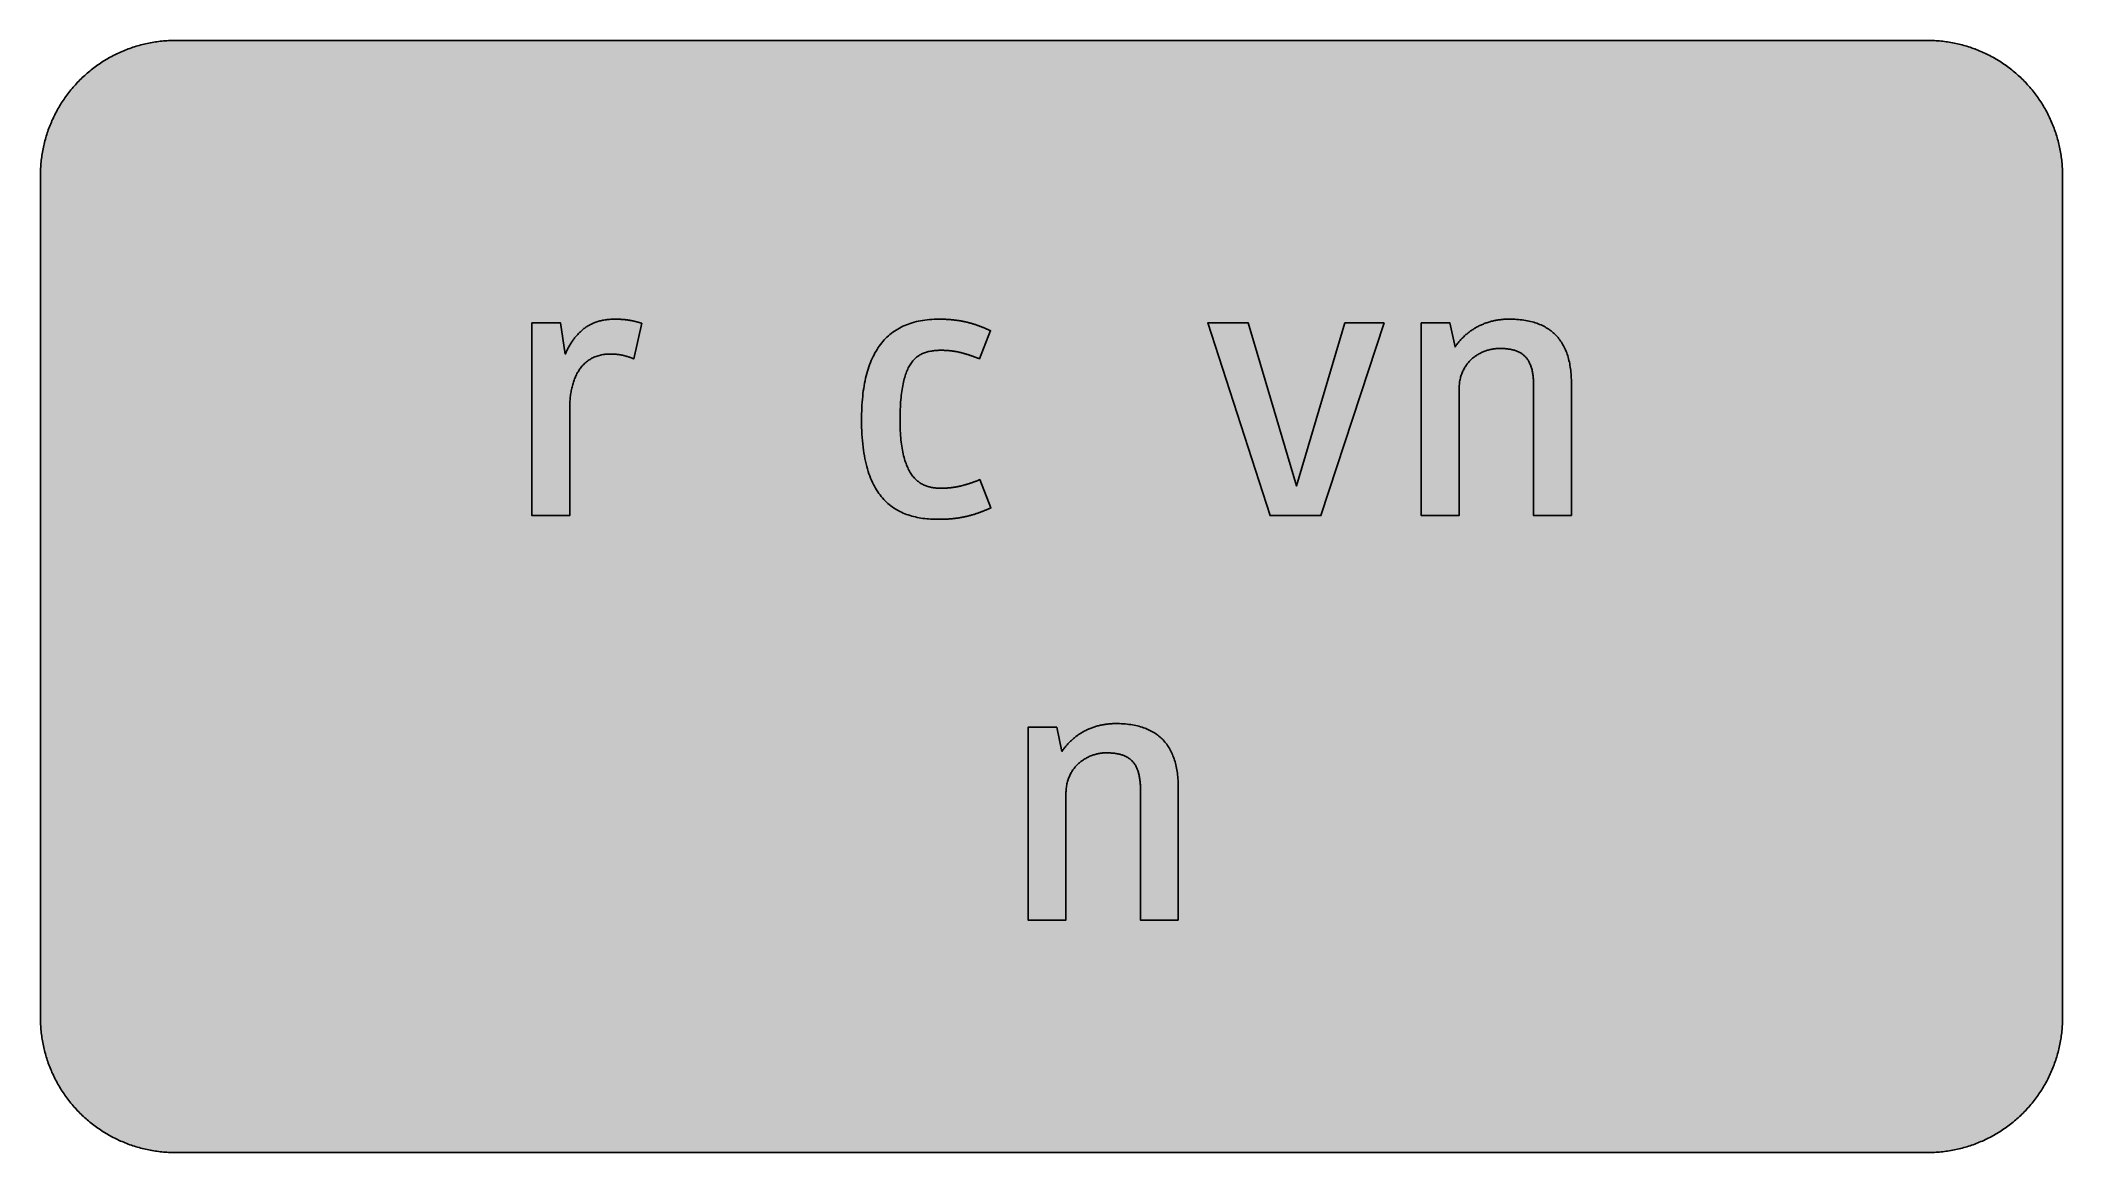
# Model space of a CAD drawing. Header units: millimetres. Extents: x 0 to 212, y 0 to 116.
import ezdxf

# ---------------------------------------------------------------- set-up
doc = ezdxf.new("R2010")
doc.units = ezdxf.units.MM

msp = doc.modelspace()

# ---------------------------------------------------------------- hatches: boundary and pattern name
for color, points in [(254, [(14.1633, 0.0536), (13.9878, 0.0533), (13.8125, 0.0559), (13.6373, 0.061), (13.462, 0.0686), (13.2893, 0.0787), (13.114, 0.0914), (12.9413, 0.1041), (12.7686, 0.1219), (12.5959, 0.1397), (12.4231, 0.16), (12.2504, 0.1829), (12.0777, 0.2057), (11.9075, 0.2337), (11.7373, 0.2616), (11.5672, 0.2921), (11.397, 0.3251), (11.2268, 0.3607), (11.0592, 0.3988), (10.8915, 0.4369), (10.7239, 0.4775), (10.5562, 0.5207), (10.3886, 0.5664), (10.2235, 0.6121), (10.0584, 0.6629), (9.8933, 0.7137), (9.7307, 0.7671), (9.5682, 0.8204), (9.4056, 0.8788), (9.2431, 0.9373), (9.083, 0.9982), (8.923, 1.0617), (8.763, 1.1252), (8.6055, 1.1938), (8.4455, 1.2624), (8.2906, 1.331), (8.1331, 1.4046), (7.9781, 1.4783), (7.8232, 1.5545), (7.6708, 1.6332), (7.5184, 1.7145), (7.366, 1.7958), (7.2161, 1.8796), (7.0663, 1.966), (6.919, 2.0523), (6.7716, 2.1438), (6.6243, 2.2352), (6.4795, 2.3266), (6.3348, 2.4232), (6.19, 2.5197), (6.0477, 2.6187), (5.908, 2.7178), (5.7683, 2.8194), (5.6286, 2.9235), (5.4915, 3.0302), (5.3543, 3.1369), (5.2197, 3.2461), (5.0851, 3.3579), (4.953, 3.4722), (4.8209, 3.5865), (4.6914, 3.7033), (4.5644, 3.8202), (4.4348, 3.9395), (4.3104, 4.0615), (4.1859, 4.1859), (4.0615, 4.3104), (3.9395, 4.4348), (3.8202, 4.5618), (3.7033, 4.6914), (3.5865, 4.8209), (3.4722, 4.953), (3.3579, 5.0851), (3.2487, 5.2197), (3.1369, 5.3543), (3.0302, 5.4915), (2.9235, 5.6286), (2.8194, 5.7683), (2.7178, 5.908), (2.6187, 6.0477), (2.5197, 6.19), (2.4232, 6.3348), (2.3266, 6.477), (2.2352, 6.6243), (2.1438, 6.7691), (2.0523, 6.919), (1.966, 7.0663), (1.8796, 7.2161), (1.7958, 7.366), (1.7145, 7.5184), (1.6332, 7.6708), (1.5545, 7.8232), (1.4783, 7.9781), (1.4046, 8.1331), (1.331, 8.2906), (1.2598, 8.4455), (1.1913, 8.603), (1.1252, 8.763), (1.0592, 8.923), (0.9982, 9.083), (0.9373, 9.2431), (0.8763, 9.4056), (0.8204, 9.5682), (0.7645, 9.7307), (0.7112, 9.8933), (0.6604, 10.0584), (0.6121, 10.2235), (0.5639, 10.3911), (0.5207, 10.5562), (0.4775, 10.7239), (0.4343, 10.8915), (0.3962, 11.0592), (0.3607, 11.2268), (0.3251, 11.397), (0.2921, 11.5672), (0.2616, 11.7373), (0.2311, 11.9075), (0.2057, 12.0802), (0.1803, 12.2504), (0.1575, 12.4231), (0.1372, 12.5959), (0.1194, 12.7686), (0.1041, 12.9413), (0.0889, 13.1166), (0.0787, 13.2893), (0.0686, 13.4645), (0.061, 13.6373), (0.0559, 13.8125), (0.0508, 13.9878), (0.0508, 14.163), (0.0522, 102.3592), (0.0508, 102.5322), (0.0559, 102.7074), (0.061, 102.8827), (0.0686, 103.058), (0.0787, 103.2307), (0.0889, 103.4059), (0.1041, 103.5787), (0.1194, 103.7514), (0.1372, 103.9241), (0.1575, 104.0968), (0.1803, 104.2695), (0.2057, 104.4423), (0.2311, 104.6124), (0.2616, 104.7826), (0.2921, 104.9528), (0.3251, 105.123), (0.3607, 105.2932), (0.3962, 105.4608), (0.4343, 105.6284), (0.4775, 105.7961), (0.5207, 105.9637), (0.5639, 106.1314), (0.6121, 106.2965), (0.6604, 106.4616), (0.7112, 106.6267), (0.7645, 106.7892), (0.8204, 106.9518), (0.8763, 107.1143), (0.9373, 107.2769), (0.9982, 107.4369), (1.0592, 107.5969), (1.1252, 107.757), (1.1913, 107.9144), (1.2598, 108.0745), (1.331, 108.2294), (1.4046, 108.3869), (1.4783, 108.5418), (1.5545, 108.6968), (1.6332, 108.8492), (1.7145, 109.0016), (1.7958, 109.154), (1.8796, 109.3038), (1.966, 109.4537), (2.0523, 109.601), (2.1438, 109.7483), (2.2352, 109.8956), (2.3266, 110.0404), (2.4232, 110.1852), (2.5197, 110.33), (2.6187, 110.4722), (2.7178, 110.6119), (2.8194, 110.7516), (2.9235, 110.8913), (3.0302, 111.0285), (3.1369, 111.1656), (3.2487, 111.3003), (3.3579, 111.4349), (3.4722, 111.567), (3.5865, 111.699), (3.7033, 111.8286), (3.8202, 111.9556), (3.9395, 112.0851), (4.0615, 112.2096), (4.1859, 112.334), (4.3104, 112.4585), (4.4348, 112.5804), (4.5644, 112.6998), (4.6914, 112.8166), (4.8209, 112.9335), (4.953, 113.0478), (5.0851, 113.1621), (5.2197, 113.2713), (5.3543, 113.3831), (5.4915, 113.4897), (5.6286, 113.5964), (5.7683, 113.7006), (5.908, 113.8022), (6.0477, 113.9012), (6.19, 114.0003), (6.3348, 114.0968), (6.4795, 114.1933), (6.6243, 114.2848), (6.7716, 114.3762), (6.919, 114.4676), (7.0663, 114.554), (7.2161, 114.6404), (7.366, 114.7242), (7.5184, 114.8055), (7.6708, 114.8867), (7.8232, 114.9655), (7.9781, 115.0417), (8.1331, 115.1153), (8.2906, 115.189), (8.4455, 115.2601), (8.6055, 115.3287), (8.763, 115.3947), (8.923, 115.4608), (9.083, 115.5217), (9.2431, 115.5827), (9.4056, 115.6437), (9.5682, 115.6995), (9.7307, 115.7554), (9.8933, 115.8088), (10.0584, 115.8596), (10.2235, 115.9078), (10.3886, 115.9561), (10.5562, 115.9993), (10.7239, 116.0424), (10.8915, 116.0856), (11.0592, 116.1237), (11.2268, 116.1593), (11.397, 116.1948), (11.5672, 116.2279), (11.7373, 116.2583), (11.9075, 116.2888), (12.0777, 116.3142), (12.2504, 116.3396), (12.4231, 116.3625), (12.5959, 116.3828), (12.7686, 116.4006), (12.9413, 116.4158), (13.114, 116.4311), (13.2893, 116.4412), (13.462, 116.4514), (13.6373, 116.459), (13.8125, 116.4641), (13.9878, 116.4692), (14.163, 116.4692), (197.6078, 116.4703), (197.7822, 116.4692), (197.9574, 116.4641), (198.1327, 116.459), (198.3054, 116.4514), (198.4807, 116.4412), (198.6534, 116.4311), (198.8287, 116.4158), (199.0014, 116.4006), (199.1741, 116.3828), (199.3468, 116.3625), (199.5195, 116.3396), (199.6897, 116.3142), (199.8624, 116.2888), (200.0326, 116.2583), (200.2028, 116.2279), (200.373, 116.1948), (200.5432, 116.1593), (200.7108, 116.1237), (200.8784, 116.0856), (201.0461, 116.0424), (201.2137, 115.9993), (201.3788, 115.9561), (201.5465, 115.9078), (201.7116, 115.8596), (201.8767, 115.8088), (202.0392, 115.7554), (202.2018, 115.6995), (202.3643, 115.6437), (202.5269, 115.5827), (202.6869, 115.5217), (202.8469, 115.4608), (203.007, 115.3947), (203.167, 115.3287), (203.3245, 115.2601), (203.4794, 115.189), (203.6369, 115.1153), (203.7918, 115.0417), (203.9468, 114.9655), (204.0992, 114.8867), (204.2516, 114.8055), (204.404, 114.7242), (204.5538, 114.6404), (204.7037, 114.554), (204.8535, 114.4676), (205.0009, 114.3762), (205.1456, 114.2848), (205.293, 114.1933), (205.4352, 114.0968), (205.58, 114.0003), (205.7222, 113.9012), (205.8619, 113.8022), (206.0016, 113.7006), (206.1413, 113.5964), (206.2785, 113.4897), (206.4156, 113.3831), (206.5503, 113.2713), (206.6849, 113.1621), (206.817, 113.0478), (206.949, 112.9335), (207.0786, 112.8166), (207.2081, 112.6998), (207.3351, 112.5804), (207.4596, 112.4585), (207.584, 112.334), (207.7085, 112.2096), (207.8304, 112.0851), (207.9498, 111.9556), (208.0666, 111.8286), (208.1835, 111.699), (208.2978, 111.567), (208.4121, 111.4349), (208.5238, 111.3003), (208.6331, 111.1656), (208.7397, 111.0285), (208.8464, 110.8913), (208.9506, 110.7516), (209.0522, 110.6119), (209.1512, 110.4722), (209.2503, 110.33), (209.3468, 110.1852), (209.4433, 110.0404), (209.5348, 109.8956), (209.6262, 109.7483), (209.7176, 109.601), (209.804, 109.4537), (209.8904, 109.3038), (209.9742, 109.154), (210.0555, 109.0016), (210.1367, 108.8492), (210.2155, 108.6968), (210.2917, 108.5418), (210.3653, 108.3869), (210.439, 108.2294), (210.5076, 108.0745), (210.5762, 107.9144), (210.6447, 107.757), (210.7082, 107.5969), (210.7717, 107.4369), (210.8327, 107.2769), (210.8911, 107.1143), (210.9495, 106.9518), (211.0029, 106.7892), (211.0562, 106.6267), (211.107, 106.4616), (211.1578, 106.2965), (211.2035, 106.1314), (211.2493, 105.9637), (211.2924, 105.7961), (211.3331, 105.6284), (211.3712, 105.4608), (211.4093, 105.2932), (211.4448, 105.123), (211.4779, 104.9528), (211.5083, 104.7826), (211.5363, 104.6124), (211.5642, 104.4423), (211.5871, 104.2695), (211.6099, 104.0968), (211.6303, 103.9241), (211.648, 103.7514), (211.6658, 103.5787), (211.6785, 103.4059), (211.6912, 103.2307), (211.7014, 103.058), (211.709, 102.8827), (211.7141, 102.7074), (211.7166, 102.5322), (211.7166, 102.3569), (211.7189, 14.1647), (211.7166, 13.9878), (211.7141, 13.8125), (211.709, 13.6373), (211.7014, 13.4645), (211.6912, 13.2893), (211.6785, 13.1166), (211.6658, 12.9413), (211.648, 12.7686), (211.6303, 12.5959), (211.6099, 12.4231), (211.5871, 12.2504), (211.5642, 12.0802), (211.5363, 11.9075), (211.5083, 11.7373), (211.4779, 11.5672), (211.4448, 11.397), (211.4093, 11.2268), (211.3712, 11.0592), (211.3331, 10.8915), (211.2924, 10.7239), (211.2493, 10.5562), (211.2035, 10.3911), (211.1578, 10.2235), (211.107, 10.0584), (211.0562, 9.8933), (211.0029, 9.7307), (210.9495, 9.5682), (210.8911, 9.4056), (210.8327, 9.2431), (210.7717, 9.083), (210.7082, 8.923), (210.6447, 8.763), (210.5762, 8.603), (210.5076, 8.4455), (210.439, 8.2906), (210.3653, 8.1331), (210.2917, 7.9781), (210.2155, 7.8232), (210.1367, 7.6708), (210.0555, 7.5184), (209.9742, 7.366), (209.8904, 7.2161), (209.804, 7.0663), (209.7176, 6.919), (209.6262, 6.7691), (209.5348, 6.6243), (209.4433, 6.477), (209.3468, 6.3348), (209.2503, 6.19), (209.1512, 6.0477), (209.0522, 5.908), (208.9506, 5.7683), (208.8464, 5.6286), (208.7397, 5.4915), (208.6331, 5.3543), (208.5238, 5.2197), (208.4121, 5.0851), (208.2978, 4.953), (208.1835, 4.8209), (208.0666, 4.6914), (207.9498, 4.5618), (207.8304, 4.4348), (207.7085, 4.3104), (207.584, 4.1859), (207.4596, 4.0615), (207.3351, 3.9395), (207.2081, 3.8202), (207.0786, 3.7033), (206.949, 3.5865), (206.817, 3.4722), (206.6849, 3.3579), (206.5503, 3.2461), (206.4156, 3.1369), (206.2785, 3.0302), (206.1413, 2.9235), (206.0016, 2.8194), (205.8619, 2.7178), (205.7222, 2.6187), (205.58, 2.5197), (205.4352, 2.4232), (205.293, 2.3266), (205.1456, 2.2352), (205.0009, 2.1438), (204.8535, 2.0523), (204.7037, 1.966), (204.5538, 1.8796), (204.404, 1.7958), (204.2516, 1.7145), (204.0992, 1.6332), (203.9468, 1.5545), (203.7918, 1.4783), (203.6369, 1.4046), (203.4794, 1.331), (203.3245, 1.2624), (203.167, 1.1938), (203.007, 1.1252), (202.8469, 1.0617), (202.6869, 0.9982), (202.5269, 0.9373), (202.3643, 0.8788), (202.2018, 0.8204), (202.0392, 0.7671), (201.8767, 0.7137), (201.7116, 0.6629), (201.5465, 0.6121), (201.3788, 0.5664), (201.2137, 0.5207), (201.0461, 0.4775), (200.8784, 0.4369), (200.7108, 0.3988), (200.5432, 0.3607), (200.373, 0.3251), (200.2028, 0.2921), (200.0326, 0.2616), (199.8624, 0.2337), (199.6897, 0.2057), (199.5195, 0.1829), (199.3468, 0.16), (199.1741, 0.1397), (199.0014, 0.1219), (198.8287, 0.1041), (198.6534, 0.0914), (198.4807, 0.0787), (198.3054, 0.0686), (198.1327, 0.061), (197.9574, 0.0559), (197.7822, 0.0533), (197.6069, 0.0533)]), (59, [(59.727, 83.6468), (59.7662, 83.6447), (59.8043, 83.6447), (59.8449, 83.6447), (59.883, 83.6447), (59.9237, 83.6422), (59.9618, 83.6422), (59.9999, 83.6397), (60.0405, 83.6371), (60.0786, 83.6371), (60.1167, 83.6346), (60.1548, 83.632), (60.1929, 83.6295), (60.231, 83.627), (60.2666, 83.6219), (60.3047, 83.6193), (60.3428, 83.6168), (60.3809, 83.6117), (60.4164, 83.6092), (60.4545, 83.6041), (60.4926, 83.599), (60.5282, 83.5939), (60.5663, 83.5889), (60.6019, 83.5838), (60.64, 83.5787), (60.6755, 83.5711), (60.7136, 83.566), (60.7492, 83.5609), (60.7873, 83.5533), (60.8228, 83.5457), (60.8609, 83.5406), (60.8965, 83.533), (60.9346, 83.5254), (60.9702, 83.5177), (61.0083, 83.5076), (61.0438, 83.5), (61.0819, 83.4923), (61.1175, 83.4822), (61.1556, 83.4746), (61.1937, 83.4644), (61.2292, 83.4542), (61.2673, 83.4441), (61.3054, 83.4339), (61.3435, 83.4238), (61.3791, 83.4136), (61.4172, 83.4009), (61.4553, 83.3907), (61.4934, 83.378), (61.5315, 83.3679), (61.5696, 83.3552), (61.6102, 83.3425), (61.6483, 83.3298), (61.6864, 83.3171), (61.7271, 83.3044), (61.7652, 83.2917), (61.8058, 83.2764), (61.8439, 83.2637), (61.8846, 83.2485), (61.9252, 83.2333), (61.9658, 83.2206), (62.0039, 83.2053), (62.0471, 83.1901), (62.0878, 83.1723), (62.1284, 83.1571), (62.169, 83.1418), (62.986, 86.8683), (62.9463, 86.8782), (62.9082, 86.8883), (62.8701, 86.8985), (62.8345, 86.9112), (62.7964, 86.9213), (62.7583, 86.9315), (62.7228, 86.9417), (62.6847, 86.9518), (62.6466, 86.962), (62.611, 86.9721), (62.5729, 86.9823), (62.5373, 86.9925), (62.4992, 87.0026), (62.4637, 87.0128), (62.4256, 87.0229), (62.39, 87.0331), (62.3519, 87.0407), (62.3138, 87.0509), (62.2757, 87.061), (62.2402, 87.0687), (62.2021, 87.0788), (62.164, 87.0864), (62.1259, 87.0966), (62.0878, 87.1042), (62.0471, 87.1118), (62.009, 87.122), (61.9684, 87.1296), (61.9303, 87.1372), (61.8896, 87.1449), (61.849, 87.1525), (61.8084, 87.1601), (61.7677, 87.1677), (61.7271, 87.1753), (61.6839, 87.1804), (61.6407, 87.188), (61.5975, 87.1957), (61.5544, 87.2007), (61.5112, 87.2084), (61.4655, 87.2134), (61.4223, 87.2185), (61.3766, 87.2261), (61.3283, 87.2312), (61.2826, 87.2363), (61.2343, 87.2414), (61.1861, 87.2465), (61.1378, 87.2515), (61.087, 87.2541), (61.0362, 87.2592), (60.9854, 87.2642), (60.9346, 87.2668), (60.8813, 87.2693), (60.8279, 87.2744), (60.772, 87.2769), (60.7187, 87.2795), (60.6628, 87.282), (60.6044, 87.2846), (60.546, 87.2871), (60.4876, 87.2871), (60.4291, 87.2896), (60.3682, 87.2896), (60.3047, 87.2922), (60.2437, 87.2922), (60.1802, 87.2922), (60.1142, 87.2922), (59.9872, 87.2922), (59.8627, 87.2871), (59.7408, 87.282), (59.6189, 87.2744), (59.4995, 87.2642), (59.3827, 87.2515), (59.2658, 87.2363), (59.1515, 87.2211), (59.0372, 87.2007), (58.928, 87.1804), (58.8162, 87.1576), (58.7096, 87.1322), (58.6029, 87.1042), (58.4987, 87.0763), (58.3946, 87.0458), (58.293, 87.0128), (58.1939, 86.9772), (58.0949, 86.9417), (57.9984, 86.901), (57.9018, 86.8604), (57.8079, 86.8197), (57.7164, 86.774), (57.625, 86.7283), (57.5361, 86.68), (57.4472, 86.6318), (57.3608, 86.581), (57.2745, 86.5276), (57.1906, 86.4743), (57.1094, 86.4184), (57.0281, 86.36), (56.9468, 86.3016), (56.8681, 86.2406), (56.7919, 86.1797), (56.7157, 86.1162), (56.642, 86.0501), (56.5683, 85.9841), (56.4972, 85.9155), (56.4261, 85.8469), (56.3575, 85.7758), (56.2889, 85.7047), (56.2204, 85.631), (56.1569, 85.5548), (56.0908, 85.4812), (56.0273, 85.4024), (55.9664, 85.3237), (55.9054, 85.2449), (55.8444, 85.1662), (55.786, 85.0824), (55.7301, 85.0011), (55.6717, 84.9173), (55.6184, 84.8309), (55.5625, 84.7471), (55.5092, 84.6582), (55.4584, 84.5718), (55.4076, 84.4829), (55.3568, 84.394), (55.3085, 84.3026), (55.2602, 84.2112), (55.212, 84.1197), (55.1663, 84.0257), (55.1205, 83.9318), (55.0774, 83.8378), (55.0342, 83.7413), (54.991, 83.6447), (54.489, 86.9072), (51.4999, 86.9072), (51.4999, 66.7286), (55.4591, 66.7286), (55.4591, 77.9815), (55.4584, 78.1279), (55.4609, 78.2726), (55.466, 78.4174), (55.4736, 78.5622), (55.4812, 78.7044), (55.4914, 78.8467), (55.5041, 78.9864), (55.5168, 79.1261), (55.532, 79.2632), (55.5498, 79.4004), (55.5701, 79.535), (55.593, 79.6696), (55.6158, 79.8017), (55.6412, 79.9338), (55.6692, 80.0633), (55.6997, 80.1903), (55.7301, 80.3173), (55.7657, 80.4418), (55.8013, 80.5663), (55.8394, 80.6882), (55.8775, 80.8076), (55.9206, 80.9244), (55.9638, 81.0412), (56.0095, 81.153), (56.0578, 81.2673), (56.1086, 81.3765), (56.1619, 81.4832), (56.2153, 81.5899), (56.2737, 81.694), (56.3321, 81.7956), (56.3931, 81.8947), (56.4566, 81.9912), (56.5226, 82.0852), (56.5912, 82.1792), (56.6598, 82.2681), (56.7334, 82.357), (56.8071, 82.4408), (56.8858, 82.5246), (56.9646, 82.6033), (57.0459, 82.6821), (57.1297, 82.7557), (57.216, 82.8294), (57.3049, 82.898), (57.3938, 82.964), (57.4878, 83.0275), (57.5843, 83.0885), (57.6809, 83.1469), (57.7825, 83.2028), (57.8841, 83.2536), (57.9907, 83.3044), (58.0974, 83.3501), (58.2092, 83.3933), (58.3209, 83.4314), (58.4352, 83.4669), (58.5546, 83.5), (58.674, 83.5304), (58.7959, 83.5584), (58.9204, 83.5812), (59.0499, 83.599), (59.1795, 83.6168), (59.3115, 83.6295), (59.4462, 83.6371), (59.5859, 83.6447), (59.7256, 83.6447)]), (59, [(94.3031, 69.6002), (94.2035, 69.5985), (94.1045, 69.6011), (94.0079, 69.6062), (93.9089, 69.6112), (93.8098, 69.6189), (93.7133, 69.6265), (93.6142, 69.6392), (93.5177, 69.6519), (93.4187, 69.6671), (93.3221, 69.6849), (93.2256, 69.7027), (93.1291, 69.7255), (93.0351, 69.7509), (92.9386, 69.7789), (92.8446, 69.8094), (92.7506, 69.8424), (92.6567, 69.8779), (92.5652, 69.916), (92.4738, 69.9592), (92.3823, 70.0049), (92.2934, 70.0532), (92.2045, 70.1065), (92.1156, 70.1624), (92.0293, 70.2208), (91.9455, 70.2843), (91.8591, 70.3504), (91.7778, 70.4215), (91.694, 70.4977), (91.6153, 70.5764), (91.5365, 70.6603), (91.4578, 70.7492), (91.3816, 70.8406), (91.3079, 70.9371), (91.2343, 71.0387), (91.1631, 71.1454), (91.092, 71.2572), (91.0234, 71.3715), (90.9574, 71.4934), (90.8939, 71.6204), (90.8304, 71.7499), (90.7694, 71.8871), (90.711, 72.0293), (90.6551, 72.1766), (90.6018, 72.3316), (90.5485, 72.4916), (90.4977, 72.6542), (90.4519, 72.8269), (90.4062, 73.0021), (90.363, 73.1876), (90.3224, 73.3755), (90.2843, 73.5711), (90.2462, 73.7743), (90.2132, 73.9826), (90.1827, 74.1985), (90.1548, 74.4195), (90.1294, 74.6481), (90.109, 74.8843), (90.0887, 75.1281), (90.0709, 75.377), (90.0582, 75.6361), (90.0481, 75.9003), (90.0405, 76.1721), (90.0354, 76.4515), (90.0328, 76.7385), (90.0354, 77.028), (90.0379, 77.31), (90.0455, 77.5843), (90.0532, 77.851), (90.0633, 78.1101), (90.0786, 78.3615), (90.0938, 78.6079), (90.1141, 78.8467), (90.1344, 79.0778), (90.1573, 79.3013), (90.1827, 79.5198), (90.2106, 79.7331), (90.2411, 79.9363), (90.2741, 80.1345), (90.3097, 80.3275), (90.3453, 80.5155), (90.3859, 80.6933), (90.4265, 80.8685), (90.4697, 81.0362), (90.5154, 81.1987), (90.5637, 81.3562), (90.6145, 81.5061), (90.6653, 81.6534), (90.7212, 81.7931), (90.7771, 81.9277), (90.8355, 82.0572), (90.8964, 82.1817), (90.9574, 82.3011), (91.0209, 82.4154), (91.0869, 82.5246), (91.1555, 82.6287), (91.2266, 82.7303), (91.2978, 82.8243), (91.3714, 82.9158), (91.4476, 83.0021), (91.5238, 83.0859), (91.6026, 83.1621), (91.6838, 83.2358), (91.7677, 83.3069), (91.8515, 83.373), (91.9378, 83.4365), (92.0267, 83.4949), (92.1156, 83.5482), (92.2071, 83.6016), (92.2985, 83.6473), (92.3925, 83.693), (92.489, 83.7336), (92.5855, 83.7717), (92.6846, 83.8073), (92.7862, 83.8403), (92.8878, 83.8683), (92.9919, 83.8962), (93.0961, 83.9191), (93.2028, 83.9419), (93.312, 83.9597), (93.4212, 83.9775), (93.5304, 83.9902), (93.6422, 84.0029), (93.7565, 84.013), (93.8708, 84.0207), (93.9851, 84.0257), (94.1019, 84.0308), (94.2213, 84.0334), (94.3407, 84.0334), (94.4067, 84.0334), (94.4702, 84.0334), (94.5337, 84.0334), (94.5998, 84.0308), (94.6607, 84.0283), (94.7242, 84.0257), (94.7877, 84.0232), (94.8487, 84.0207), (94.9122, 84.0181), (94.9731, 84.013), (95.0341, 84.0105), (95.0951, 84.0054), (95.156, 84.0003), (95.217, 83.9953), (95.2754, 83.9876), (95.3364, 83.9826), (95.3948, 83.9749), (95.4557, 83.9673), (95.5142, 83.9597), (95.5726, 83.9521), (95.6335, 83.9445), (95.692, 83.9343), (95.7504, 83.9241), (95.8088, 83.9165), (95.8672, 83.9038), (95.9282, 83.8937), (95.9866, 83.8835), (96.045, 83.8708), (96.1034, 83.8606), (96.1619, 83.8479), (96.2203, 83.8352), (96.2812, 83.82), (96.3397, 83.8073), (96.3981, 83.7921), (96.459, 83.7768), (96.5175, 83.7616), (96.5784, 83.7463), (96.6368, 83.7311), (96.6978, 83.7133), (96.7588, 83.6955), (96.8197, 83.6803), (96.8807, 83.66), (96.9416, 83.6422), (97.0026, 83.6244), (97.0661, 83.6041), (97.1271, 83.5838), (97.1906, 83.5635), (97.2541, 83.5431), (97.3176, 83.5203), (97.3811, 83.5), (97.4471, 83.4771), (97.5106, 83.4542), (97.5766, 83.4314), (97.6427, 83.406), (97.7087, 83.3831), (97.7773, 83.3577), (97.8459, 83.3323), (97.9119, 83.3069), (97.983, 83.2815), (98.0516, 83.2536), (98.1227, 83.2256), (98.1939, 83.1977), (98.265, 83.1698), (98.3361, 83.1418), (99.5027, 86.0926), (99.4359, 86.1212), (99.3699, 86.1492), (99.3038, 86.1771), (99.2378, 86.2076), (99.1718, 86.2355), (99.1057, 86.2635), (99.0397, 86.294), (98.9711, 86.3219), (98.9051, 86.3498), (98.8365, 86.3778), (98.7704, 86.4057), (98.7019, 86.4337), (98.6333, 86.4591), (98.5622, 86.487), (98.4936, 86.5149), (98.425, 86.5403), (98.3539, 86.5683), (98.2828, 86.5937), (98.2116, 86.6191), (98.138, 86.6445), (98.0669, 86.6699), (97.9932, 86.6953), (97.9195, 86.7207), (97.8459, 86.7435), (97.7697, 86.7689), (97.696, 86.7918), (97.6198, 86.8147), (97.5411, 86.8375), (97.4649, 86.8604), (97.3861, 86.8832), (97.3074, 86.9036), (97.2261, 86.9239), (97.1448, 86.9442), (97.0636, 86.9645), (96.9797, 86.9848), (96.8985, 87.0052), (96.8121, 87.0229), (96.7283, 87.0407), (96.6419, 87.0585), (96.553, 87.0763), (96.4667, 87.0941), (96.3778, 87.1093), (96.2863, 87.1245), (96.1949, 87.1398), (96.1034, 87.1525), (96.0095, 87.1677), (95.9129, 87.1804), (95.819, 87.1931), (95.7199, 87.2033), (95.6234, 87.216), (95.5218, 87.2261), (95.4227, 87.2363), (95.3211, 87.2439), (95.217, 87.2515), (95.1128, 87.2592), (95.0062, 87.2668), (94.8995, 87.2719), (94.7903, 87.2769), (94.681, 87.282), (94.5693, 87.2871), (94.455, 87.2896), (94.3407, 87.2922), (94.2264, 87.2922), (94.107, 87.2922), (93.8505, 87.2896), (93.599, 87.282), (93.3526, 87.2693), (93.1088, 87.2515), (92.87, 87.2287), (92.6338, 87.2007), (92.4027, 87.1652), (92.1766, 87.1271), (91.9556, 87.0839), (91.7372, 87.0356), (91.5238, 86.9798), (91.313, 86.9213), (91.1073, 86.8553), (90.9066, 86.7867), (90.7085, 86.7105), (90.5154, 86.6318), (90.3275, 86.5454), (90.1421, 86.4565), (89.9617, 86.36), (89.7839, 86.2609), (89.6112, 86.1543), (89.4436, 86.0425), (89.2785, 85.9257), (89.1184, 85.8063), (88.9635, 85.6793), (88.8111, 85.5472), (88.6638, 85.41), (88.519, 85.2678), (88.3793, 85.1205), (88.2447, 84.9706), (88.1126, 84.8131), (87.9856, 84.6506), (87.8611, 84.4829), (87.7418, 84.3102), (87.6275, 84.1324), (87.5157, 83.9495), (87.409, 83.759), (87.3049, 83.566), (87.2058, 83.3679), (87.1093, 83.1647), (87.0179, 82.9564), (86.9315, 82.743), (86.8477, 82.5221), (86.7689, 82.2985), (86.6927, 82.0699), (86.6216, 81.8363), (86.553, 81.595), (86.4895, 81.3511), (86.4286, 81.1022), (86.3727, 80.8457), (86.3219, 80.5866), (86.2736, 80.3199), (86.2279, 80.0506), (86.1873, 79.7738), (86.1517, 79.4944), (86.1187, 79.2099), (86.0908, 78.9178), (86.0654, 78.6206), (86.045, 78.3209), (86.0273, 78.0136), (86.0146, 77.7037), (86.0044, 77.3862), (85.9993, 77.0661), (85.9968, 76.7385), (85.9993, 76.3549), (86.0069, 75.979), (86.0196, 75.6107), (86.0374, 75.2526), (86.0603, 74.9046), (86.0882, 74.5642), (86.1187, 74.2315), (86.1568, 73.9064), (86.2, 73.5914), (86.2457, 73.2841), (86.2965, 72.9869), (86.3524, 72.6948), (86.4133, 72.4129), (86.4768, 72.136), (86.5454, 71.8693), (86.6191, 71.6102), (86.6978, 71.3588), (86.7791, 71.1149), (86.8655, 70.8762), (86.9544, 70.6476), (87.0483, 70.424), (87.1449, 70.2081), (87.249, 69.9999), (87.3531, 69.7992), (87.4624, 69.6036), (87.5767, 69.4157), (87.6935, 69.2353), (87.8129, 69.0601), (87.9373, 68.8924), (88.0643, 68.7299), (88.1964, 68.5749), (88.331, 68.4251), (88.4682, 68.2803), (88.6079, 68.1431), (88.7527, 68.011), (88.9, 67.8866), (89.0499, 67.7672), (89.2048, 67.6529), (89.3597, 67.5437), (89.5198, 67.4395), (89.6823, 67.3405), (89.8474, 67.249), (90.0151, 67.1601), (90.1852, 67.0789), (90.358, 67.0001), (90.5332, 66.9265), (90.711, 66.8604), (90.8914, 66.7969), (91.0742, 66.736), (91.2597, 66.6826), (91.4476, 66.6318), (91.6381, 66.5861), (91.8312, 66.5455), (92.0242, 66.5074), (92.2198, 66.4743), (92.4179, 66.4439), (92.6186, 66.4185), (92.8218, 66.3981), (93.025, 66.3778), (93.2307, 66.3651), (93.4364, 66.3524), (93.6473, 66.3448), (93.8581, 66.3397), (94.0689, 66.3397), (94.1857, 66.3397), (94.3026, 66.3397), (94.4169, 66.3423), (94.5312, 66.3448), (94.6429, 66.3499), (94.7547, 66.3524), (94.8639, 66.3575), (94.9706, 66.3651), (95.0773, 66.3727), (95.184, 66.3804), (95.2881, 66.388), (95.3897, 66.3956), (95.4938, 66.4058), (95.5929, 66.4159), (95.692, 66.4286), (95.791, 66.4388), (95.8875, 66.4515), (95.9841, 66.4642), (96.0806, 66.4769), (96.1746, 66.4921), (96.266, 66.5074), (96.36, 66.5226), (96.4489, 66.5378), (96.5403, 66.5556), (96.6292, 66.5734), (96.7181, 66.5912), (96.8045, 66.609), (96.8908, 66.6267), (96.9747, 66.6471), (97.061, 66.6648), (97.1423, 66.6852), (97.2261, 66.708), (97.3074, 66.7283), (97.3887, 66.7487), (97.47, 66.7715), (97.5487, 66.7944), (97.6274, 66.8172), (97.7062, 66.8401), (97.7824, 66.863), (97.8586, 66.8884), (97.9348, 66.9112), (98.011, 66.9366), (98.0846, 66.962), (98.1608, 66.9874), (98.2345, 67.0128), (98.3056, 67.0382), (98.3793, 67.0636), (98.4504, 67.0916), (98.5215, 67.117), (98.5926, 67.1449), (98.6612, 67.1728), (98.7323, 67.2008), (98.8009, 67.2262), (98.8695, 67.2541), (98.9381, 67.2821), (99.0067, 67.3125), (99.0752, 67.3405), (99.1413, 67.3684), (99.2099, 67.3964), (99.2759, 67.4268), (99.3419, 67.4548), (99.408, 67.4827), (99.474, 67.5132), (99.5401, 67.5411), (98.3781, 70.4921), (98.3056, 70.4621), (98.232, 70.4342), (98.1608, 70.4063), (98.0923, 70.3783), (98.0211, 70.3504), (97.9526, 70.325), (97.884, 70.2996), (97.8154, 70.2742), (97.7494, 70.2488), (97.6833, 70.2259), (97.6173, 70.2005), (97.5512, 70.1777), (97.4852, 70.1548), (97.4217, 70.1319), (97.3557, 70.1116), (97.2922, 70.0888), (97.2287, 70.0684), (97.1652, 70.0481), (97.1042, 70.0278), (97.0407, 70.0075), (96.9797, 69.9897), (96.9162, 69.9719), (96.8553, 69.9541), (96.7943, 69.9364), (96.7334, 69.9186), (96.6724, 69.9008), (96.6114, 69.8856), (96.5505, 69.8703), (96.4895, 69.8551), (96.4311, 69.8398), (96.3701, 69.8246), (96.3092, 69.8119), (96.2508, 69.7992), (96.1898, 69.7865), (96.1288, 69.7738), (96.0704, 69.7611), (96.0095, 69.7484), (95.951, 69.7382), (95.8901, 69.7281), (95.8291, 69.7179), (95.7707, 69.7078), (95.7097, 69.6976), (95.6488, 69.69), (95.5878, 69.6798), (95.5269, 69.6722), (95.4659, 69.6646), (95.4049, 69.657), (95.3414, 69.6519), (95.2805, 69.6443), (95.217, 69.6392), (95.156, 69.6341), (95.0925, 69.629), (95.029, 69.6239), (94.9655, 69.6189), (94.902, 69.6163), (94.836, 69.6112), (94.7725, 69.6087), (94.7064, 69.6062), (94.6404, 69.6036), (94.5744, 69.6011), (94.5058, 69.6011), (94.4397, 69.5985), (94.3712, 69.5985), (94.3026, 69.5985)]), (59, [(140.7142, 86.9072), (136.6008, 86.9072), (131.5173, 69.8316), (126.4722, 86.9072), (122.2431, 86.9072), (128.7625, 66.7286), (134.0788, 66.7286)]), (59, [(160.3114, 66.7286), (160.3114, 80.542), (160.3096, 80.7466), (160.3045, 80.9498), (160.2969, 81.1479), (160.2867, 81.346), (160.2715, 81.5391), (160.2562, 81.7296), (160.2359, 81.9175), (160.213, 82.1004), (160.1876, 82.2833), (160.1572, 82.4611), (160.1267, 82.6364), (160.0911, 82.8065), (160.053, 82.9767), (160.0098, 83.1418), (159.9667, 83.3044), (159.9184, 83.4619), (159.8676, 83.6193), (159.8143, 83.7717), (159.7558, 83.9216), (159.6949, 84.0664), (159.6314, 84.2112), (159.5653, 84.3509), (159.4942, 84.488), (159.4206, 84.6226), (159.3444, 84.7522), (159.2656, 84.8792), (159.1818, 85.0036), (159.0954, 85.1256), (159.0065, 85.2424), (158.9151, 85.3567), (158.8186, 85.4685), (158.7195, 85.5751), (158.6154, 85.6818), (158.5112, 85.7834), (158.402, 85.8799), (158.2877, 85.9765), (158.1734, 86.0679), (158.054, 86.1568), (157.9296, 86.2406), (157.8051, 86.3244), (157.6756, 86.4006), (157.5435, 86.4768), (157.4063, 86.5505), (157.2666, 86.6191), (157.1244, 86.6826), (156.9771, 86.7461), (156.8298, 86.8045), (156.6748, 86.8604), (156.5199, 86.9112), (156.3599, 86.962), (156.1948, 87.0077), (156.0297, 87.0483), (155.8569, 87.089), (155.6842, 87.1245), (155.5064, 87.155), (155.3261, 87.1855), (155.1407, 87.2109), (154.9527, 87.2312), (154.7622, 87.2515), (154.5666, 87.2668), (154.3685, 87.2769), (154.1678, 87.2871), (153.9621, 87.2922), (153.7513, 87.2922), (153.6497, 87.2922), (153.5481, 87.2896), (153.4465, 87.2871), (153.3449, 87.282), (153.2433, 87.2769), (153.1442, 87.2693), (153.0426, 87.2592), (152.941, 87.249), (152.842, 87.2363), (152.7404, 87.2236), (152.6413, 87.2109), (152.5422, 87.1931), (152.4432, 87.1779), (152.3441, 87.1576), (152.2451, 87.1372), (152.146, 87.1169), (152.0495, 87.0941), (151.9504, 87.0687), (151.8539, 87.0433), (151.7574, 87.0153), (151.6609, 86.9874), (151.5643, 86.9569), (151.4704, 86.9264), (151.3738, 86.8934), (151.2799, 86.8604), (151.1859, 86.8248), (151.0919, 86.7867), (151.0005, 86.7486), (150.9065, 86.708), (150.815, 86.6673), (150.7236, 86.6242), (150.6322, 86.581), (150.5433, 86.5353), (150.4518, 86.487), (150.3629, 86.4387), (150.2766, 86.3879), (150.1877, 86.3371), (150.1013, 86.2838), (150.0149, 86.2279), (149.9286, 86.172), (149.8448, 86.1162), (149.7609, 86.0577), (149.6771, 85.9968), (149.5933, 85.9333), (149.512, 85.8723), (149.4307, 85.8063), (149.3495, 85.7402), (149.2707, 85.6717), (149.192, 85.6031), (149.1158, 85.532), (149.037, 85.4608), (148.9608, 85.3872), (148.8872, 85.311), (148.8135, 85.2348), (148.7399, 85.156), (148.6662, 85.0748), (148.5951, 84.9935), (148.524, 84.9122), (148.4554, 84.8284), (148.3868, 84.742), (148.3208, 84.6531), (148.2547, 84.5642), (148.1887, 84.4753), (148.1252, 84.3813), (147.5825, 86.9072), (144.5948, 86.9072), (144.5948, 66.7286), (148.5526, 66.7286), (148.5526, 79.9603), (148.5519, 80.0964), (148.557, 80.231), (148.5671, 80.3631), (148.5773, 80.4926), (148.5925, 80.6196), (148.6103, 80.7466), (148.6332, 80.8685), (148.656, 80.9904), (148.684, 81.1073), (148.7145, 81.2241), (148.7475, 81.3359), (148.783, 81.4476), (148.8211, 81.5569), (148.8618, 81.6635), (148.905, 81.7677), (148.9507, 81.8693), (148.9989, 81.9709), (149.0497, 82.0674), (149.1031, 82.1639), (149.1564, 82.2554), (149.2148, 82.3468), (149.2733, 82.4357), (149.3342, 82.5221), (149.3977, 82.6059), (149.4638, 82.6872), (149.5298, 82.7684), (149.6009, 82.8446), (149.6695, 82.9208), (149.7432, 82.9945), (149.8168, 83.0631), (149.8905, 83.1342), (149.9692, 83.2002), (150.0454, 83.2637), (150.1242, 83.3272), (150.2054, 83.3857), (150.2867, 83.4441), (150.3705, 83.5), (150.4544, 83.5533), (150.5382, 83.6066), (150.6245, 83.6549), (150.7109, 83.7032), (150.7973, 83.7489), (150.8862, 83.7921), (150.9751, 83.8327), (151.064, 83.8708), (151.1529, 83.9089), (151.2443, 83.9419), (151.3357, 83.9749), (151.4246, 84.008), (151.5161, 84.0359), (151.6075, 84.0613), (151.699, 84.0867), (151.7904, 84.1096), (151.8818, 84.1299), (151.9733, 84.1502), (152.0647, 84.1654), (152.1562, 84.1807), (152.2476, 84.1934), (152.3365, 84.2035), (152.4279, 84.2137), (152.5168, 84.2188), (152.6057, 84.2239), (152.6946, 84.2264), (152.781, 84.2289), (152.8928, 84.2264), (153.0045, 84.2264), (153.1112, 84.2213), (153.2179, 84.2162), (153.322, 84.2112), (153.4262, 84.201), (153.5278, 84.1934), (153.6268, 84.1807), (153.7233, 84.168), (153.8199, 84.1527), (153.9138, 84.1375), (154.0053, 84.1197), (154.0942, 84.0994), (154.1831, 84.0791), (154.2694, 84.0562), (154.3533, 84.0308), (154.4371, 84.0054), (154.5184, 83.9775), (154.5971, 83.947), (154.6758, 83.914), (154.752, 83.881), (154.8257, 83.8454), (154.8968, 83.8073), (154.9679, 83.7667), (155.0365, 83.726), (155.1051, 83.6828), (155.1686, 83.6371), (155.2321, 83.5889), (155.2931, 83.5406), (155.354, 83.4898), (155.4124, 83.4365), (155.4683, 83.3806), (155.5242, 83.3222), (155.575, 83.2612), (155.6258, 83.2002), (155.6766, 83.1342), (155.7249, 83.0682), (155.7706, 82.9996), (155.8138, 82.9285), (155.8569, 82.8548), (155.8976, 82.7786), (155.9357, 82.6999), (155.9712, 82.6211), (156.0068, 82.5373), (156.0424, 82.4509), (156.0728, 82.3646), (156.1033, 82.2757), (156.1313, 82.1817), (156.1592, 82.0877), (156.1821, 81.9887), (156.2075, 81.8896), (156.2278, 81.7855), (156.2481, 81.6813), (156.2659, 81.5746), (156.2811, 81.4629), (156.2964, 81.3511), (156.3091, 81.2343), (156.3192, 81.1149), (156.3294, 80.9955), (156.337, 80.8711), (156.3421, 80.7441), (156.3472, 80.6145), (156.3497, 80.4824), (156.3497, 80.3478), (156.3522, 66.7286)]), (59, [(119.1577, 24.3953), (119.1577, 38.2086), (119.1539, 38.4124), (119.1514, 38.6156), (119.1438, 38.8163), (119.1311, 39.0119), (119.1184, 39.2049), (119.1031, 39.3954), (119.0828, 39.5834), (119.06, 39.7688), (119.0346, 39.9491), (119.0041, 40.1269), (118.9711, 40.3022), (118.938, 40.4749), (118.8999, 40.6425), (118.8568, 40.8076), (118.8136, 40.9702), (118.7653, 41.1302), (118.7145, 41.2852), (118.6586, 41.4376), (118.6028, 41.5874), (118.5418, 41.7347), (118.4783, 41.877), (118.4123, 42.0167), (118.3411, 42.1538), (118.2675, 42.2885), (118.1913, 42.418), (118.1125, 42.545), (118.0287, 42.6695), (117.9424, 42.7914), (117.8535, 42.9082), (117.762, 43.0225), (117.6655, 43.1343), (117.5664, 43.2435), (117.4623, 43.3476), (117.3582, 43.4492), (117.2489, 43.5483), (117.1346, 43.6423), (117.0203, 43.7337), (116.901, 43.8226), (116.7765, 43.909), (116.652, 43.9903), (116.5225, 44.069), (116.3904, 44.1427), (116.2533, 44.2163), (116.1136, 44.2849), (115.9713, 44.3509), (115.824, 44.4119), (115.6741, 44.4703), (115.5217, 44.5262), (115.3668, 44.5795), (115.2068, 44.6278), (115.0417, 44.6735), (114.874, 44.7167), (114.7039, 44.7548), (114.5311, 44.7904), (114.3533, 44.8234), (114.173, 44.8513), (113.9876, 44.8767), (113.7996, 44.8996), (113.6091, 44.9174), (113.4135, 44.9326), (113.2154, 44.9453), (113.0122, 44.9529), (112.8065, 44.958), (112.5982, 44.9605), (112.4966, 44.958), (112.395, 44.958), (112.2934, 44.9529), (112.1918, 44.9478), (112.0902, 44.9428), (111.9886, 44.9351), (111.8895, 44.925), (111.7879, 44.9148), (111.6889, 44.9047), (111.5873, 44.892), (111.4882, 44.8767), (111.3892, 44.8615), (111.2901, 44.8437), (111.191, 44.8234), (111.092, 44.8056), (110.9929, 44.7827), (110.8964, 44.7599), (110.7973, 44.737), (110.7008, 44.7091), (110.6043, 44.6837), (110.5078, 44.6557), (110.4113, 44.6253), (110.3147, 44.5922), (110.2208, 44.5618), (110.1268, 44.5262), (110.0328, 44.4906), (109.9388, 44.4525), (109.8448, 44.4144), (109.7534, 44.3738), (109.662, 44.3332), (109.5705, 44.29), (109.4791, 44.2468), (109.3876, 44.2011), (109.2987, 44.1528), (109.2098, 44.1046), (109.1209, 44.0538), (109.0346, 44.003), (108.9482, 43.9496), (108.8619, 43.8963), (108.7755, 43.8404), (108.6917, 43.782), (108.6053, 43.7236), (108.524, 43.6626), (108.4402, 43.6016), (108.3589, 43.5381), (108.2777, 43.4721), (108.1964, 43.4061), (108.1176, 43.34), (108.0389, 43.2689), (107.9627, 43.1978), (107.884, 43.1267), (107.8078, 43.053), (107.7341, 42.9768), (107.6604, 42.9006), (107.5868, 42.8219), (107.5131, 42.7431), (107.442, 42.6618), (107.3734, 42.578), (107.3023, 42.4942), (107.2337, 42.4078), (107.1677, 42.3215), (107.1016, 42.2326), (107.0356, 42.1411), (106.9721, 42.0497), (106.4299, 44.5738), (103.4411, 44.5738), (103.4411, 24.3953), (107.4, 24.3953), (107.4, 37.6269), (107.4014, 37.7622), (107.4064, 37.8968), (107.4141, 38.0289), (107.4268, 38.1584), (107.4395, 38.288), (107.4598, 38.4124), (107.4801, 38.5343), (107.503, 38.6563), (107.5309, 38.7731), (107.5614, 38.8899), (107.5944, 39.0042), (107.63, 39.116), (107.6681, 39.2227), (107.7087, 39.3294), (107.7519, 39.436), (107.7976, 39.5376), (107.8459, 39.6367), (107.8967, 39.7332), (107.95, 39.8297), (108.0033, 39.9237), (108.0618, 40.0126), (108.1202, 40.1015), (108.1811, 40.1879), (108.2446, 40.2717), (108.3107, 40.3555), (108.3767, 40.4343), (108.4478, 40.5105), (108.5164, 40.5867), (108.5901, 40.6603), (108.6637, 40.7314), (108.7374, 40.8), (108.8136, 40.8661), (108.8923, 40.9296), (108.9711, 40.9931), (109.0524, 41.054), (109.1336, 41.1099), (109.2175, 41.1658), (109.3013, 41.2217), (109.3851, 41.2725), (109.4715, 41.3207), (109.5578, 41.369), (109.6442, 41.4147), (109.7331, 41.4579), (109.822, 41.4985), (109.9109, 41.5366), (109.9998, 41.5747), (110.0912, 41.6103), (110.1801, 41.6433), (110.2716, 41.6738), (110.363, 41.7017), (110.4544, 41.7297), (110.5459, 41.7525), (110.6373, 41.7754), (110.7288, 41.7982), (110.8202, 41.816), (110.9116, 41.8313), (111.0031, 41.8465), (111.092, 41.8592), (111.1834, 41.8719), (111.2749, 41.8795), (111.3638, 41.8871), (111.4527, 41.8922), (111.5416, 41.8948), (111.6279, 41.8948), (111.7397, 41.8948), (111.8489, 41.8922), (111.9581, 41.8897), (112.0648, 41.8846), (112.1689, 41.877), (112.2731, 41.8694), (112.3721, 41.8592), (112.4712, 41.8465), (112.5703, 41.8338), (112.6642, 41.8211), (112.7582, 41.8033), (112.8522, 41.7855), (112.9411, 41.7678), (113.03, 41.7449), (113.1164, 41.722), (113.2002, 41.6966), (113.284, 41.6712), (113.3653, 41.6433), (113.444, 41.6128), (113.5228, 41.5823), (113.599, 41.5468), (113.6726, 41.5112), (113.7437, 41.4731), (113.8149, 41.435), (113.8834, 41.3918), (113.952, 41.3487), (114.0155, 41.3029), (114.079, 41.2572), (114.1425, 41.2064), (114.2009, 41.1556), (114.2594, 41.1023), (114.3152, 41.0464), (114.3711, 40.988), (114.4219, 40.927), (114.4753, 40.8661), (114.5235, 40.8026), (114.5718, 40.734), (114.6175, 40.6654), (114.6607, 40.5943), (114.7039, 40.5206), (114.7445, 40.4444), (114.7826, 40.3682), (114.8207, 40.2869), (114.8563, 40.2031), (114.8893, 40.1193), (114.9198, 40.0304), (114.9502, 39.9415), (114.9782, 39.8475), (115.0061, 39.7535), (115.0315, 39.657), (115.0544, 39.5554), (115.0747, 39.4538), (115.095, 39.3471), (115.1128, 39.2405), (115.1306, 39.1287), (115.1433, 39.0169), (115.156, 38.9001), (115.1687, 38.7833), (115.1763, 38.6613), (115.1839, 38.5369), (115.1915, 38.4099), (115.1941, 38.2803), (115.1966, 38.1483), (115.1992, 38.0136), (115.1999, 24.3953)])]:
    msp.add_hatch(color=color).paths.add_polyline_path(points)
h = msp.add_hatch(color=59)
h.paths.add_polyline_path([(14.1633, 3.5814), (13.8887, 3.5839), (13.6169, 3.5941), (13.3477, 3.6119), (13.081, 3.6347), (12.8143, 3.6652), (12.5501, 3.7008), (12.2885, 3.7465), (12.0294, 3.7948), (11.7729, 3.8506), (11.5164, 3.9141), (11.2649, 3.9827), (11.016, 4.0564), (10.7671, 4.1351), (10.5232, 4.2215), (10.2819, 4.3129), (10.0432, 4.412), (9.8069, 4.5161), (9.5733, 4.6228), (9.3447, 4.7371), (9.1186, 4.8565), (8.8951, 4.9809), (8.6741, 5.113), (8.4582, 5.2476), (8.2448, 5.3873), (8.0366, 5.5321), (7.8308, 5.682), (7.6276, 5.8369), (7.4295, 5.9969), (7.2365, 6.1595), (7.046, 6.3297), (6.8605, 6.5024), (6.6777, 6.6802), (6.5024, 6.8605), (6.3271, 7.046), (6.1595, 7.2365), (5.9969, 7.432), (5.8369, 7.6302), (5.682, 7.8308), (5.5321, 8.0366), (5.3873, 8.2448), (5.2451, 8.4582), (5.1105, 8.6741), (4.9809, 8.8951), (4.8565, 9.1186), (4.7371, 9.3447), (4.6228, 9.5758), (4.5136, 9.8069), (4.4094, 10.0432), (4.3129, 10.2819), (4.2215, 10.5232), (4.1351, 10.7696), (4.0538, 11.016), (3.9802, 11.2649), (3.9116, 11.5189), (3.8506, 11.7729), (3.7948, 12.0294), (3.744, 12.2911), (3.7008, 12.5527), (3.6627, 12.8143), (3.6322, 13.081), (3.6093, 13.3502), (3.5916, 13.6195), (3.5814, 13.8913), (3.5789, 14.163), (3.58, 102.3592), (3.5814, 102.6312), (3.5916, 102.903), (3.6093, 103.1723), (3.6322, 103.439), (3.6627, 103.7057), (3.7008, 103.9698), (3.744, 104.2314), (3.7948, 104.4905), (3.8506, 104.7471), (3.9116, 105.0036), (3.9802, 105.2551), (4.0538, 105.504), (4.1351, 105.7529), (4.2215, 105.9967), (4.3129, 106.238), (4.4094, 106.4768), (4.5136, 106.713), (4.6228, 106.9467), (4.7371, 107.1753), (4.8565, 107.4014), (4.9809, 107.6249), (5.1105, 107.8459), (5.2451, 108.0618), (5.3873, 108.2751), (5.5321, 108.4834), (5.682, 108.6891), (5.8369, 108.8923), (5.9969, 109.0905), (6.1595, 109.2835), (6.3271, 109.474), (6.5024, 109.6594), (6.6777, 109.8423), (6.8605, 110.0176), (7.046, 110.1928), (7.2365, 110.3605), (7.4295, 110.523), (7.6276, 110.683), (7.8308, 110.838), (8.0366, 110.9878), (8.2448, 111.1326), (8.4582, 111.2749), (8.6741, 111.4095), (8.8951, 111.539), (9.1186, 111.6635), (9.3447, 111.7829), (9.5733, 111.8972), (9.8069, 112.0064), (10.0432, 112.1105), (10.2819, 112.207), (10.5232, 112.2985), (10.7671, 112.3848), (11.016, 112.4661), (11.2649, 112.5398), (11.5164, 112.6084), (11.7729, 112.6693), (12.0294, 112.7252), (12.2885, 112.776), (12.5501, 112.8192), (12.8143, 112.8573), (13.081, 112.8878), (13.3477, 112.9106), (13.6169, 112.9284), (13.8887, 112.9386), (14.163, 112.9411), (197.6078, 112.9425), (197.8787, 112.9386), (198.1505, 112.9284), (198.4197, 112.9106), (198.689, 112.8878), (198.9557, 112.8573), (199.2173, 112.8192), (199.4789, 112.776), (199.7405, 112.7252), (199.9971, 112.6693), (200.2511, 112.6084), (200.5051, 112.5398), (200.754, 112.4661), (201.0004, 112.3848), (201.2467, 112.2985), (201.488, 112.207), (201.7268, 112.1105), (201.963, 112.0064), (202.1942, 111.8972), (202.4253, 111.7829), (202.6514, 111.6635), (202.8749, 111.539), (203.0959, 111.4095), (203.3118, 111.2749), (203.5251, 111.1326), (203.7334, 110.9878), (203.9391, 110.838), (204.1398, 110.683), (204.3379, 110.523), (204.5335, 110.3605), (204.724, 110.1928), (204.9094, 110.0176), (205.0898, 109.8423), (205.2676, 109.6594), (205.4403, 109.474), (205.6105, 109.2835), (205.773, 109.0905), (205.933, 108.8923), (206.088, 108.6891), (206.2378, 108.4834), (206.3826, 108.2751), (206.5223, 108.0618), (206.6569, 107.8459), (206.789, 107.6249), (206.9135, 107.4014), (207.0329, 107.1753), (207.1472, 106.9467), (207.2538, 106.713), (207.358, 106.4768), (207.457, 106.238), (207.5485, 105.9967), (207.6348, 105.7529), (207.7136, 105.504), (207.7872, 105.2551), (207.8558, 105.0036), (207.9193, 104.7471), (207.9752, 104.4905), (208.0235, 104.2314), (208.0692, 103.9698), (208.1047, 103.7057), (208.1352, 103.439), (208.1581, 103.1723), (208.1759, 102.903), (208.186, 102.6312), (208.1911, 102.3569), (208.1911, 14.1647), (208.186, 13.8913), (208.1759, 13.6195), (208.1581, 13.3502), (208.1352, 13.081), (208.1047, 12.8143), (208.0692, 12.5527), (208.0235, 12.2911), (207.9752, 12.0294), (207.9193, 11.7729), (207.8558, 11.5189), (207.7872, 11.2649), (207.7136, 11.016), (207.6348, 10.7696), (207.5485, 10.5232), (207.457, 10.2819), (207.358, 10.0432), (207.2538, 9.8069), (207.1472, 9.5758), (207.0329, 9.3447), (206.9135, 9.1186), (206.789, 8.8951), (206.6569, 8.6741), (206.5223, 8.4582), (206.3826, 8.2448), (206.2378, 8.0366), (206.088, 7.8308), (205.933, 7.6302), (205.773, 7.432), (205.6105, 7.2365), (205.4403, 7.046), (205.2676, 6.8605), (205.0898, 6.6802), (204.9094, 6.5024), (204.724, 6.3297), (204.5335, 6.1595), (204.3379, 5.9969), (204.1398, 5.8369), (203.9391, 5.682), (203.7334, 5.5321), (203.5251, 5.3873), (203.3118, 5.2476), (203.0959, 5.113), (202.8749, 4.9809), (202.6514, 4.8565), (202.4253, 4.7371), (202.1942, 4.6228), (201.963, 4.5161), (201.7268, 4.412), (201.488, 4.3129), (201.2467, 4.2215), (201.0004, 4.1351), (200.754, 4.0564), (200.5051, 3.9827), (200.2511, 3.9141), (199.9971, 3.8506), (199.7405, 3.7948), (199.4789, 3.7465), (199.2173, 3.7008), (198.9557, 3.6652), (198.689, 3.6347), (198.4197, 3.6119), (198.1505, 3.5941), (197.8787, 3.5839), (197.6069, 3.5789)])
h.paths.add_polyline_path([(14.1633, 8.8731), (14.0259, 8.8748), (13.8887, 8.8798), (13.7541, 8.8875), (13.622, 8.9002), (13.4874, 8.9154), (13.3553, 8.9332), (13.2258, 8.9535), (13.0962, 8.9789), (12.9667, 9.0068), (12.8397, 9.0373), (12.7127, 9.0729), (12.5882, 9.1084), (12.4663, 9.1491), (12.3419, 9.1923), (12.2225, 9.238), (12.1031, 9.2888), (11.9837, 9.3396), (11.8694, 9.3929), (11.7526, 9.4513), (11.6408, 9.5098), (11.5291, 9.5733), (11.4198, 9.6368), (11.3106, 9.7053), (11.2039, 9.7765), (11.0998, 9.8476), (10.9957, 9.9238), (10.8966, 10), (10.7975, 10.0787), (10.6985, 10.1625), (10.6045, 10.2464), (10.5105, 10.3327), (10.4216, 10.4216), (10.3327, 10.5131), (10.2464, 10.6045), (10.16, 10.701), (10.0787, 10.7975), (10, 10.8966), (9.9212, 10.9982), (9.8476, 11.0998), (9.7739, 11.2039), (9.7053, 11.3106), (9.6368, 11.4198), (9.5707, 11.5291), (9.5098, 11.6408), (9.4488, 11.7551), (9.3929, 11.8694), (9.337, 11.9863), (9.2862, 12.1031), (9.238, 12.2225), (9.1923, 12.3444), (9.1491, 12.4663), (9.1084, 12.5908), (9.0703, 12.7152), (9.0373, 12.8397), (9.0068, 12.9692), (8.9789, 13.0962), (8.9535, 13.2258), (8.9306, 13.3579), (8.9129, 13.4899), (8.8976, 13.622), (8.8849, 13.7566), (8.8773, 13.8913), (8.8722, 14.0259), (8.8697, 14.163), (8.8717, 102.3592), (8.8722, 102.4941), (8.8773, 102.6312), (8.8849, 102.7659), (8.8976, 102.8979), (8.9129, 103.0326), (8.9306, 103.1646), (8.9535, 103.2942), (8.9789, 103.4237), (9.0068, 103.5533), (9.0373, 103.6803), (9.0703, 103.8073), (9.1084, 103.9317), (9.1491, 104.0536), (9.1923, 104.1781), (9.238, 104.2975), (9.2862, 104.4169), (9.337, 104.5362), (9.3929, 104.6505), (9.4488, 104.7674), (9.5098, 104.8791), (9.5707, 104.9909), (9.6368, 105.1001), (9.7053, 105.2093), (9.7739, 105.316), (9.8476, 105.4202), (9.9212, 105.5243), (10, 105.6234), (10.0787, 105.7224), (10.16, 105.8215), (10.2464, 105.9155), (10.3327, 106.0094), (10.4216, 106.0983), (10.5105, 106.1872), (10.6045, 106.2736), (10.6985, 106.36), (10.7975, 106.4412), (10.8966, 106.52), (10.9957, 106.5987), (11.0998, 106.6724), (11.2039, 106.746), (11.3106, 106.8146), (11.4198, 106.8832), (11.5291, 106.9492), (11.6408, 107.0102), (11.7526, 107.0712), (11.8694, 107.127), (11.9837, 107.1829), (12.1031, 107.2337), (12.2225, 107.282), (12.3419, 107.3277), (12.4663, 107.3709), (12.5882, 107.4115), (12.7127, 107.4496), (12.8397, 107.4826), (12.9667, 107.5131), (13.0962, 107.5411), (13.2258, 107.5665), (13.3553, 107.5893), (13.4874, 107.6071), (13.622, 107.6223), (13.7541, 107.635), (13.8887, 107.6427), (14.0259, 107.6477), (14.163, 107.6503), (197.6078, 107.6508), (197.7441, 107.6477), (197.8787, 107.6427), (198.0133, 107.635), (198.1479, 107.6223), (198.28, 107.6071), (198.4121, 107.5893), (198.5442, 107.5665), (198.6737, 107.5411), (198.8007, 107.5131), (198.9303, 107.4826), (199.0547, 107.4496), (199.1792, 107.4115), (199.3036, 107.3709), (199.4256, 107.3277), (199.5475, 107.282), (199.6669, 107.2337), (199.7837, 107.1829), (199.9005, 107.127), (200.0148, 107.0712), (200.1291, 107.0102), (200.2409, 106.9492), (200.3501, 106.8832), (200.4593, 106.8146), (200.566, 106.746), (200.6702, 106.6724), (200.7718, 106.5987), (200.8734, 106.52), (200.9724, 106.4412), (201.0689, 106.36), (201.1655, 106.2736), (201.2569, 106.1872), (201.3483, 106.0983), (201.4372, 106.0094), (201.5236, 105.9155), (201.6074, 105.8215), (201.6912, 105.7224), (201.77, 105.6234), (201.8462, 105.5243), (201.9224, 105.4202), (201.9935, 105.316), (202.0646, 105.2093), (202.1332, 105.1001), (202.1967, 104.9909), (202.2602, 104.8791), (202.3186, 104.7674), (202.377, 104.6505), (202.4304, 104.5362), (202.4812, 104.4169), (202.532, 104.2975), (202.5777, 104.1781), (202.6209, 104.0536), (202.6615, 103.9317), (202.6971, 103.8073), (202.7326, 103.6803), (202.7631, 103.5533), (202.7911, 103.4237), (202.8165, 103.2942), (202.8368, 103.1646), (202.8546, 103.0326), (202.8698, 102.8979), (202.8825, 102.7659), (202.8901, 102.6312), (202.8952, 102.4941), (202.8977, 102.3569), (202.8994, 14.1647), (202.8952, 14.0259), (202.8901, 13.8913), (202.8825, 13.7566), (202.8698, 13.622), (202.8546, 13.4899), (202.8368, 13.3579), (202.8165, 13.2258), (202.7911, 13.0962), (202.7631, 12.9692), (202.7326, 12.8397), (202.6971, 12.7152), (202.6615, 12.5908), (202.6209, 12.4663), (202.5777, 12.3444), (202.532, 12.2225), (202.4812, 12.1031), (202.4304, 11.9863), (202.377, 11.8694), (202.3186, 11.7551), (202.2602, 11.6408), (202.1967, 11.5291), (202.1332, 11.4198), (202.0646, 11.3106), (201.9935, 11.2039), (201.9224, 11.0998), (201.8462, 10.9982), (201.77, 10.8966), (201.6912, 10.7975), (201.6074, 10.701), (201.5236, 10.6045), (201.4372, 10.5131), (201.3483, 10.4216), (201.2569, 10.3327), (201.1655, 10.2464), (201.0689, 10.1625), (200.9724, 10.0787), (200.8734, 10), (200.7718, 9.9238), (200.6702, 9.8476), (200.566, 9.7765), (200.4593, 9.7053), (200.3501, 9.6368), (200.2409, 9.5733), (200.1291, 9.5098), (200.0148, 9.4513), (199.9005, 9.3929), (199.7837, 9.3396), (199.6669, 9.2888), (199.5475, 9.238), (199.4256, 9.1923), (199.3036, 9.1491), (199.1792, 9.1084), (199.0547, 9.0729), (198.9303, 9.0373), (198.8007, 9.0068), (198.6737, 8.9789), (198.5442, 8.9535), (198.4121, 8.9332), (198.28, 8.9154), (198.1479, 8.9002), (198.0133, 8.8875), (197.8787, 8.8798), (197.7441, 8.8748), (197.6069, 8.8722)], flags=16)
h = msp.add_hatch(color=59)
edge = h.paths.add_edge_path()
edge.add_line((174.5918, 69.5219), (174.4472, 69.5223))
edge.add_line((174.4472, 69.5223), (174.305, 69.5223))
edge.add_line((174.305, 69.5223), (174.1653, 69.5274))
edge.add_line((174.1653, 69.5274), (174.0281, 69.53))
edge.add_line((174.0281, 69.53), (173.8909, 69.5376))
edge.add_line((173.8909, 69.5376), (173.7563, 69.5452))
edge.add_line((173.7563, 69.5452), (173.6242, 69.5554))
edge.add_line((173.6242, 69.5554), (173.4922, 69.5655))
edge.add_line((173.4922, 69.5655), (173.3626, 69.5782))
edge.add_line((173.3626, 69.5782), (173.2331, 69.5935))
edge.add_line((173.2331, 69.5935), (173.1061, 69.6112))
edge.add_line((173.1061, 69.6112), (172.9816, 69.629))
edge.add_line((172.9816, 69.629), (172.8597, 69.6519))
edge.add_line((172.8597, 69.6519), (172.7378, 69.6747))
edge.add_line((172.7378, 69.6747), (172.6184, 69.7001))
edge.add_line((172.6184, 69.7001), (172.499, 69.7281))
edge.add_line((172.499, 69.7281), (172.3847, 69.7611))
edge.add_line((172.3847, 69.7611), (172.2704, 69.7941))
edge.add_line((172.2704, 69.7941), (172.1587, 69.8297))
edge.add_line((172.1587, 69.8297), (172.0469, 69.8678))
edge.add_line((172.0469, 69.8678), (171.9377, 69.911))
edge.add_line((171.9377, 69.911), (171.831, 69.9541))
edge.add_line((171.831, 69.9541), (171.7269, 70.0024))
edge.add_line((171.7269, 70.0024), (171.6253, 70.0532))
edge.add_line((171.6253, 70.0532), (171.5237, 70.1065))
edge.add_line((171.5237, 70.1065), (171.4246, 70.1624))
edge.add_line((171.4246, 70.1624), (171.3281, 70.2234))
edge.add_line((171.3281, 70.2234), (171.2341, 70.2869))
edge.add_line((171.2341, 70.2869), (171.1401, 70.3555))
edge.add_line((171.1401, 70.3555), (171.0487, 70.424))
edge.add_line((171.0487, 70.424), (170.9623, 70.5002))
edge.add_line((170.9623, 70.5002), (170.876, 70.579))
edge.add_line((170.876, 70.579), (170.7896, 70.6603))
edge.add_line((170.7896, 70.6603), (170.7083, 70.7466))
edge.add_line((170.7083, 70.7466), (170.627, 70.8355))
edge.add_line((170.627, 70.8355), (170.5508, 70.9295))
edge.add_line((170.5508, 70.9295), (170.4746, 71.026))
edge.add_line((170.4746, 71.026), (170.401, 71.1302))
edge.add_line((170.401, 71.1302), (170.3299, 71.2368))
edge.add_line((170.3299, 71.2368), (170.2587, 71.3461))
edge.add_line((170.2587, 71.3461), (170.1927, 71.4629))
edge.add_line((170.1927, 71.4629), (170.1292, 71.5823))
edge.add_line((170.1292, 71.5823), (170.0657, 71.7067))
edge.add_line((170.0657, 71.7067), (170.0047, 71.8363))
edge.add_line((170.0047, 71.8363), (169.9463, 71.9709))
edge.add_line((169.9463, 71.9709), (169.893, 72.1081))
edge.add_line((169.893, 72.1081), (169.8396, 72.2528))
edge.add_line((169.8396, 72.2528), (169.7888, 72.4027))
edge.add_line((169.7888, 72.4027), (169.7406, 72.5551))
edge.add_line((169.7406, 72.5551), (169.6949, 72.7151))
edge.add_line((169.6949, 72.7151), (169.6491, 72.8802))
edge.add_line((169.6491, 72.8802), (169.6085, 73.0504))
edge.add_line((169.6085, 73.0504), (169.5704, 73.2257))
edge.add_line((169.5704, 73.2257), (169.5348, 73.406))
edge.add_line((169.5348, 73.406), (169.5018, 73.5914))
edge.add_line((169.5018, 73.5914), (169.4688, 73.7845))
edge.add_line((169.4688, 73.7845), (169.4409, 73.9826))
edge.add_line((169.4409, 73.9826), (169.4155, 74.1858))
edge.add_line((169.4155, 74.1858), (169.3901, 74.3941))
edge.add_line((169.3901, 74.3941), (169.3697, 74.61))
edge.add_line((169.3697, 74.61), (169.352, 74.8335))
edge.add_line((169.352, 74.8335), (169.3367, 75.0595))
edge.add_line((169.3367, 75.0595), (169.324, 75.2958))
edge.add_line((169.324, 75.2958), (169.3139, 75.5345))
edge.add_line((169.3139, 75.5345), (181.3828, 75.5368))
edge.add_line((181.3828, 75.5368), (181.3828, 77.7487))
edge.add_line((181.3828, 77.7487), (181.3814, 78.0161))
edge.add_line((181.3814, 78.0161), (181.3763, 78.2803))
edge.add_line((181.3763, 78.2803), (181.3687, 78.5419))
edge.add_line((181.3687, 78.5419), (181.3585, 78.801))
edge.add_line((181.3585, 78.801), (181.3458, 79.0575))
edge.add_line((181.3458, 79.0575), (181.3306, 79.309))
edge.add_line((181.3306, 79.309), (181.3128, 79.5604))
edge.add_line((181.3128, 79.5604), (181.2925, 79.8068))
edge.add_line((181.2925, 79.8068), (181.2671, 80.0506))
edge.add_line((181.2671, 80.0506), (181.2392, 80.2894))
edge.add_line((181.2392, 80.2894), (181.2087, 80.5282))
edge.add_line((181.2087, 80.5282), (181.1731, 80.7618))
edge.add_line((181.1731, 80.7618), (181.135, 80.9904))
edge.add_line((181.135, 80.9904), (181.0944, 81.219))
edge.add_line((181.0944, 81.219), (181.0512, 81.4426))
edge.add_line((181.0512, 81.4426), (181.0029, 81.661))
edge.add_line((181.0029, 81.661), (180.9521, 81.8794))
edge.add_line((180.9521, 81.8794), (180.8963, 82.0903))
edge.add_line((180.8963, 82.0903), (180.8378, 82.3011))
edge.add_line((180.8378, 82.3011), (180.7743, 82.5068))
edge.add_line((180.7743, 82.5068), (180.7083, 82.7075))
edge.add_line((180.7083, 82.7075), (180.6397, 82.9056))
edge.add_line((180.6397, 82.9056), (180.5661, 83.1012))
edge.add_line((180.5661, 83.1012), (180.4873, 83.2917))
edge.add_line((180.4873, 83.2917), (180.406, 83.4796))
edge.add_line((180.406, 83.4796), (180.3197, 83.6625))
edge.add_line((180.3197, 83.6625), (180.2308, 83.8403))
edge.add_line((180.2308, 83.8403), (180.1368, 84.0156))
edge.add_line((180.1368, 84.0156), (180.0377, 84.1858))
edge.add_line((180.0377, 84.1858), (179.9361, 84.3534))
edge.add_line((179.9361, 84.3534), (179.8295, 84.516))
edge.add_line((179.8295, 84.516), (179.7177, 84.6734))
edge.add_line((179.7177, 84.6734), (179.6009, 84.8284))
edge.add_line((179.6009, 84.8284), (179.4815, 84.9782))
edge.add_line((179.4815, 84.9782), (179.357, 85.123))
edge.add_line((179.357, 85.123), (179.2275, 85.2653))
edge.add_line((179.2275, 85.2653), (179.0954, 85.4024))
edge.add_line((179.0954, 85.4024), (178.9557, 85.5345))
edge.add_line((178.9557, 85.5345), (178.8135, 85.664))
edge.add_line((178.8135, 85.664), (178.6661, 85.786))
edge.add_line((178.6661, 85.786), (178.5137, 85.9053))
edge.add_line((178.5137, 85.9053), (178.3563, 86.0196))
edge.add_line((178.3563, 86.0196), (178.1937, 86.1314))
edge.add_line((178.1937, 86.1314), (178.0261, 86.2355))
edge.add_line((178.0261, 86.2355), (177.8533, 86.3371))
edge.add_line((177.8533, 86.3371), (177.6755, 86.4311))
edge.add_line((177.6755, 86.4311), (177.4927, 86.5226))
edge.add_line((177.4927, 86.5226), (177.3047, 86.6089))
edge.add_line((177.3047, 86.6089), (177.1117, 86.6902))
edge.add_line((177.1117, 86.6902), (176.9135, 86.7664))
edge.add_line((176.9135, 86.7664), (176.7078, 86.8375))
edge.add_line((176.7078, 86.8375), (176.4995, 86.9036))
edge.add_line((176.4995, 86.9036), (176.2836, 86.9645))
edge.add_line((176.2836, 86.9645), (176.0626, 87.0204))
edge.add_line((176.0626, 87.0204), (175.8366, 87.0737))
edge.add_line((175.8366, 87.0737), (175.6054, 87.1195))
edge.add_line((175.6054, 87.1195), (175.3692, 87.1601))
edge.add_line((175.3692, 87.1601), (175.1254, 87.1931))
edge.add_line((175.1254, 87.1931), (174.8765, 87.2236))
edge.add_line((174.8765, 87.2236), (174.6225, 87.249))
edge.add_line((174.6225, 87.249), (174.3608, 87.2668))
edge.add_line((174.3608, 87.2668), (174.0941, 87.282))
edge.add_line((174.0941, 87.282), (173.8198, 87.2896))
edge.add_line((173.8198, 87.2896), (173.543, 87.2922))
edge.add_line((173.543, 87.2922), (173.2864, 87.2896))
edge.add_line((173.2864, 87.2896), (173.0375, 87.282))
edge.add_line((173.0375, 87.282), (172.7911, 87.2693))
edge.add_line((172.7911, 87.2693), (172.5498, 87.249))
edge.add_line((172.5498, 87.249), (172.3111, 87.2261))
edge.add_line((172.3111, 87.2261), (172.0748, 87.1957))
edge.add_line((172.0748, 87.1957), (171.8462, 87.1601))
edge.add_line((171.8462, 87.1601), (171.6202, 87.1195))
edge.add_line((171.6202, 87.1195), (171.3967, 87.0737))
edge.add_line((171.3967, 87.0737), (171.1782, 87.0229))
edge.add_line((171.1782, 87.0229), (170.9649, 86.9671))
edge.add_line((170.9649, 86.9671), (170.754, 86.9061))
edge.add_line((170.754, 86.9061), (170.5483, 86.8375))
edge.add_line((170.5483, 86.8375), (170.3476, 86.7664))
edge.add_line((170.3476, 86.7664), (170.1495, 86.6877))
edge.add_line((170.1495, 86.6877), (169.9539, 86.6038))
edge.add_line((169.9539, 86.6038), (169.766, 86.5175))
edge.add_line((169.766, 86.5175), (169.578, 86.4235))
edge.add_line((169.578, 86.4235), (169.3977, 86.3244))
edge.add_line((169.3977, 86.3244), (169.2199, 86.2178))
edge.add_line((169.2199, 86.2178), (169.0446, 86.1085))
edge.add_line((169.0446, 86.1085), (168.8744, 85.9942))
edge.add_line((168.8744, 85.9942), (168.7093, 85.8749))
edge.add_line((168.7093, 85.8749), (168.5468, 85.7479))
edge.add_line((168.5468, 85.7479), (168.3893, 85.6183))
edge.add_line((168.3893, 85.6183), (168.2369, 85.4812))
edge.add_line((168.2369, 85.4812), (168.087, 85.3389))
edge.add_line((168.087, 85.3389), (167.9397, 85.1916))
edge.add_line((167.9397, 85.1916), (167.7975, 85.0392))
edge.add_line((167.7975, 85.0392), (167.6603, 84.8843))
edge.add_line((167.6603, 84.8843), (167.5257, 84.7192))
edge.add_line((167.5257, 84.7192), (167.3962, 84.5515))
edge.add_line((167.3962, 84.5515), (167.2717, 84.3788))
edge.add_line((167.2717, 84.3788), (167.1498, 84.201))
edge.add_line((167.1498, 84.201), (167.0329, 84.0181))
edge.add_line((167.0329, 84.0181), (166.9186, 83.8276))
edge.add_line((166.9186, 83.8276), (166.8094, 83.6346))
edge.add_line((166.8094, 83.6346), (166.7027, 83.4339))
edge.add_line((166.7027, 83.4339), (166.6011, 83.2307))
edge.add_line((166.6011, 83.2307), (166.5021, 83.0199))
edge.add_line((166.5021, 83.0199), (166.4081, 82.8065))
edge.add_line((166.4081, 82.8065), (166.3192, 82.5856))
edge.add_line((166.3192, 82.5856), (166.2328, 82.3595))
edge.add_line((166.2328, 82.3595), (166.1516, 82.1284))
edge.add_line((166.1516, 82.1284), (166.0754, 81.8921))
edge.add_line((166.0754, 81.8921), (166.0017, 81.6534))
edge.add_line((166.0017, 81.6534), (165.9306, 81.407))
edge.add_line((165.9306, 81.407), (165.8645, 81.1555))
edge.add_line((165.8645, 81.1555), (165.8036, 80.899))
edge.add_line((165.8036, 80.899), (165.7452, 80.6348))
edge.add_line((165.7452, 80.6348), (165.6918, 80.3681))
edge.add_line((165.6918, 80.3681), (165.641, 80.0964))
edge.add_line((165.641, 80.0964), (165.5953, 79.8195))
edge.add_line((165.5953, 79.8195), (165.5547, 79.5376))
edge.add_line((165.5547, 79.5376), (165.5166, 79.248))
edge.add_line((165.5166, 79.248), (165.4835, 78.9559))
edge.add_line((165.4835, 78.9559), (165.4531, 78.6587))
edge.add_line((165.4531, 78.6587), (165.4277, 78.3565))
edge.add_line((165.4277, 78.3565), (165.4048, 78.0466))
edge.add_line((165.4048, 78.0466), (165.387, 77.7342))
edge.add_line((165.387, 77.7342), (165.3743, 77.4141))
edge.add_line((165.3743, 77.4141), (165.3642, 77.0915))
edge.add_line((165.3642, 77.0915), (165.3565, 76.7639))
edge.add_line((165.3565, 76.7639), (165.354, 76.4286))
edge.add_line((165.354, 76.4286), (165.3591, 76.0501))
edge.add_line((165.3591, 76.0501), (165.3667, 75.6818))
edge.add_line((165.3667, 75.6818), (165.3845, 75.3237))
edge.add_line((165.3845, 75.3237), (165.4048, 74.9732))
edge.add_line((165.4048, 74.9732), (165.4327, 74.6303))
edge.add_line((165.4327, 74.6303), (165.4658, 74.2975))
edge.add_line((165.4658, 74.2975), (165.5064, 73.9724))
edge.add_line((165.5064, 73.9724), (165.5521, 73.6549))
edge.add_line((165.5521, 73.6549), (165.6004, 73.3476))
edge.add_line((165.6004, 73.3476), (165.6588, 73.0479))
edge.add_line((165.6588, 73.0479), (165.7198, 72.7558))
edge.add_line((165.7198, 72.7558), (165.7858, 72.4713))
edge.add_line((165.7858, 72.4713), (165.8595, 72.1944))
edge.add_line((165.8595, 72.1944), (165.9357, 71.9277))
edge.add_line((165.9357, 71.9277), (166.0195, 71.6661))
edge.add_line((166.0195, 71.6661), (166.1058, 71.4146))
edge.add_line((166.1058, 71.4146), (166.1973, 71.1683))
edge.add_line((166.1973, 71.1683), (166.2938, 70.932))
edge.add_line((166.2938, 70.932), (166.3979, 70.7009))
edge.add_line((166.3979, 70.7009), (166.5021, 70.4774))
edge.add_line((166.5021, 70.4774), (166.6138, 70.2615))
edge.add_line((166.6138, 70.2615), (166.7281, 70.0532))
edge.add_line((166.7281, 70.0532), (166.8475, 69.85))
edge.add_line((166.8475, 69.85), (166.972, 69.6544))
edge.add_line((166.972, 69.6544), (167.099, 69.4665))
edge.add_line((167.099, 69.4665), (167.2311, 69.2836))
edge.add_line((167.2311, 69.2836), (167.3657, 69.1083))
edge.add_line((167.3657, 69.1083), (167.5054, 68.9407))
edge.add_line((167.5054, 68.9407), (167.6502, 68.7781))
edge.add_line((167.6502, 68.7781), (167.7975, 68.6206))
edge.add_line((167.7975, 68.6206), (167.9473, 68.4708))
edge.add_line((167.9473, 68.4708), (168.0997, 68.3285))
edge.add_line((168.0997, 68.3285), (168.2572, 68.1888))
edge.add_line((168.2572, 68.1888), (168.4172, 68.0568))
edge.add_line((168.4172, 68.0568), (168.5823, 67.9298))
edge.add_line((168.5823, 67.9298), (168.7474, 67.8104))
edge.add_line((168.7474, 67.8104), (168.9176, 67.6961))
edge.add_line((168.9176, 67.6961), (169.0903, 67.5843))
edge.add_line((169.0903, 67.5843), (169.2656, 67.4802))
edge.add_line((169.2656, 67.4802), (169.4434, 67.3811))
edge.add_line((169.4434, 67.3811), (169.6237, 67.2897))
edge.add_line((169.6237, 67.2897), (169.8066, 67.2008))
edge.add_line((169.8066, 67.2008), (169.992, 67.117))
edge.add_line((169.992, 67.117), (170.18, 67.0382))
edge.add_line((170.18, 67.0382), (170.3705, 66.9646))
edge.add_line((170.3705, 66.9646), (170.5635, 66.8934))
edge.add_line((170.5635, 66.8934), (170.7566, 66.8299))
edge.add_line((170.7566, 66.8299), (170.9547, 66.769))
edge.add_line((170.9547, 66.769), (171.1503, 66.7131))
edge.add_line((171.1503, 66.7131), (171.3509, 66.6623))
edge.add_line((171.3509, 66.6623), (171.5516, 66.614))
edge.add_line((171.5516, 66.614), (171.7548, 66.5709))
edge.add_line((171.7548, 66.5709), (171.9605, 66.5328))
edge.add_line((171.9605, 66.5328), (172.1663, 66.4972))
edge.add_line((172.1663, 66.4972), (172.372, 66.4667))
edge.add_line((172.372, 66.4667), (172.5803, 66.4388))
edge.add_line((172.5803, 66.4388), (172.7911, 66.4134))
edge.add_line((172.7911, 66.4134), (173.0019, 66.3931))
edge.add_line((173.0019, 66.3931), (173.2128, 66.3753))
edge.add_line((173.2128, 66.3753), (173.4236, 66.3626))
edge.add_line((173.4236, 66.3626), (173.6369, 66.3524))
edge.add_line((173.6369, 66.3524), (173.8503, 66.3448))
edge.add_line((173.8503, 66.3448), (174.0637, 66.3397))
edge.add_line((174.0637, 66.3397), (174.2796, 66.3397))
edge.add_line((174.2796, 66.3397), (174.4015, 66.3397))
edge.add_line((174.4015, 66.3397), (174.5259, 66.3397))
edge.add_line((174.5259, 66.3397), (174.6479, 66.3448))
edge.add_line((174.6479, 66.3448), (174.7698, 66.3473))
edge.add_line((174.7698, 66.3473), (174.8917, 66.3524))
edge.add_line((174.8917, 66.3524), (175.0136, 66.3575))
edge.add_line((175.0136, 66.3575), (175.1355, 66.3651))
edge.add_line((175.1355, 66.3651), (175.2549, 66.3727))
edge.add_line((175.2549, 66.3727), (175.3743, 66.3829))
edge.add_line((175.3743, 66.3829), (175.4937, 66.3931))
edge.add_line((175.4937, 66.3931), (175.6131, 66.4032))
edge.add_line((175.6131, 66.4032), (175.7299, 66.4134))
edge.add_line((175.7299, 66.4134), (175.8467, 66.4261))
edge.add_line((175.8467, 66.4261), (175.9636, 66.4413))
edge.add_line((175.9636, 66.4413), (176.0804, 66.454))
edge.add_line((176.0804, 66.454), (176.1973, 66.4693))
edge.add_line((176.1973, 66.4693), (176.3116, 66.4845))
edge.add_line((176.3116, 66.4845), (176.4259, 66.5023))
edge.add_line((176.4259, 66.5023), (176.5402, 66.5201))
edge.add_line((176.5402, 66.5201), (176.6519, 66.5378))
edge.add_line((176.6519, 66.5378), (176.7637, 66.5556))
edge.add_line((176.7637, 66.5556), (176.8754, 66.5759))
edge.add_line((176.8754, 66.5759), (176.9872, 66.5963))
edge.add_line((176.9872, 66.5963), (177.0964, 66.6166))
edge.add_line((177.0964, 66.6166), (177.2056, 66.6394))
edge.add_line((177.2056, 66.6394), (177.3149, 66.6598))
edge.add_line((177.3149, 66.6598), (177.4215, 66.6826))
edge.add_line((177.4215, 66.6826), (177.5282, 66.7055))
edge.add_line((177.5282, 66.7055), (177.6349, 66.7309))
edge.add_line((177.6349, 66.7309), (177.739, 66.7537))
edge.add_line((177.739, 66.7537), (177.8432, 66.7791))
edge.add_line((177.8432, 66.7791), (177.9473, 66.8045))
edge.add_line((177.9473, 66.8045), (178.0489, 66.8299))
edge.add_line((178.0489, 66.8299), (178.1505, 66.8553))
edge.add_line((178.1505, 66.8553), (178.2521, 66.8833))
edge.add_line((178.2521, 66.8833), (178.3512, 66.9087))
edge.add_line((178.3512, 66.9087), (178.4502, 66.9366))
edge.add_line((178.4502, 66.9366), (178.5468, 66.9646))
edge.add_line((178.5468, 66.9646), (178.6433, 66.9925))
edge.add_line((178.6433, 66.9925), (178.7398, 67.0204))
edge.add_line((178.7398, 67.0204), (178.8338, 67.0484))
edge.add_line((178.8338, 67.0484), (178.9252, 67.0789))
edge.add_line((178.9252, 67.0789), (179.0192, 67.1068))
edge.add_line((179.0192, 67.1068), (179.1106, 67.1373))
edge.add_line((179.1106, 67.1373), (179.1995, 67.1652))
edge.add_line((179.1995, 67.1652), (179.2884, 67.1957))
edge.add_line((179.2884, 67.1957), (179.3773, 67.2262))
edge.add_line((179.3773, 67.2262), (179.4637, 67.2541))
edge.add_line((179.4637, 67.2541), (179.5501, 67.2846))
edge.add_line((179.5501, 67.2846), (179.6339, 67.3151))
edge.add_line((179.6339, 67.3151), (179.7177, 67.3456))
edge.add_line((179.7177, 67.3456), (179.799, 67.376))
edge.add_line((179.799, 67.376), (179.8803, 67.4065))
edge.add_line((179.8803, 67.4065), (179.959, 67.437))
edge.add_line((179.959, 67.437), (180.0377, 67.4675))
edge.add_line((180.0377, 67.4675), (180.1139, 67.498))
edge.add_line((180.1139, 67.498), (180.1901, 67.5284))
edge.add_line((180.1901, 67.5284), (180.2638, 67.5589))
edge.add_line((180.2638, 67.5589), (180.3375, 67.5869))
edge.add_line((180.3375, 67.5869), (180.4086, 67.6173))
edge.add_line((180.4086, 67.6173), (180.4797, 67.6478))
edge.add_line((180.4797, 67.6478), (180.5483, 67.6783))
edge.add_line((180.5483, 67.6783), (180.6169, 67.7062))
edge.add_line((180.6169, 67.7062), (180.6829, 67.7367))
edge.add_line((180.6829, 67.7367), (179.4813, 70.6092))
edge.add_line((179.4813, 70.6092), (179.4078, 70.579))
edge.add_line((179.4078, 70.579), (179.3342, 70.551))
edge.add_line((179.3342, 70.551), (179.2605, 70.5206))
edge.add_line((179.2605, 70.5206), (179.1894, 70.4926))
edge.add_line((179.1894, 70.4926), (179.1157, 70.4647))
edge.add_line((179.1157, 70.4647), (179.0421, 70.4367))
edge.add_line((179.0421, 70.4367), (178.9684, 70.4088))
edge.add_line((178.9684, 70.4088), (178.8947, 70.3834))
edge.add_line((178.8947, 70.3834), (178.8211, 70.3555))
edge.add_line((178.8211, 70.3555), (178.7474, 70.3301))
edge.add_line((178.7474, 70.3301), (178.6738, 70.3021))
edge.add_line((178.6738, 70.3021), (178.6001, 70.2767))
edge.add_line((178.6001, 70.2767), (178.5239, 70.2513))
edge.add_line((178.5239, 70.2513), (178.4502, 70.2259))
edge.add_line((178.4502, 70.2259), (178.3766, 70.2005))
edge.add_line((178.3766, 70.2005), (178.3004, 70.1751))
edge.add_line((178.3004, 70.1751), (178.2267, 70.1523))
edge.add_line((178.2267, 70.1523), (178.1531, 70.1269))
edge.add_line((178.1531, 70.1269), (178.0769, 70.104))
edge.add_line((178.0769, 70.104), (178.0032, 70.0811))
edge.add_line((178.0032, 70.0811), (177.927, 70.0583))
edge.add_line((177.927, 70.0583), (177.8508, 70.0354))
edge.add_line((177.8508, 70.0354), (177.7771, 70.0126))
edge.add_line((177.7771, 70.0126), (177.7009, 69.9897))
edge.add_line((177.7009, 69.9897), (177.6247, 69.9694))
edge.add_line((177.6247, 69.9694), (177.5511, 69.9491))
edge.add_line((177.5511, 69.9491), (177.4749, 69.9287))
edge.add_line((177.4749, 69.9287), (177.3987, 69.9084))
edge.add_line((177.3987, 69.9084), (177.3225, 69.8881))
edge.add_line((177.3225, 69.8881), (177.2463, 69.8678))
edge.add_line((177.2463, 69.8678), (177.1701, 69.85))
edge.add_line((177.1701, 69.85), (177.0939, 69.8322))
edge.add_line((177.0939, 69.8322), (177.0177, 69.8144))
edge.add_line((177.0177, 69.8144), (176.9415, 69.7967))
edge.add_line((176.9415, 69.7967), (176.8627, 69.7789))
edge.add_line((176.8627, 69.7789), (176.7865, 69.7611))
edge.add_line((176.7865, 69.7611), (176.7103, 69.7459))
edge.add_line((176.7103, 69.7459), (176.6341, 69.7306))
edge.add_line((176.6341, 69.7306), (176.5554, 69.7154))
edge.add_line((176.5554, 69.7154), (176.4792, 69.7001))
edge.add_line((176.4792, 69.7001), (176.4005, 69.6874))
edge.add_line((176.4005, 69.6874), (176.3243, 69.6722))
edge.add_line((176.3243, 69.6722), (176.2455, 69.6595))
edge.add_line((176.2455, 69.6595), (176.1693, 69.6468))
edge.add_line((176.1693, 69.6468), (176.0906, 69.6366))
edge.add_line((176.0906, 69.6366), (176.0118, 69.6239))
edge.add_line((176.0118, 69.6239), (175.9356, 69.6138))
edge.add_line((175.9356, 69.6138), (175.8569, 69.6036))
edge.add_line((175.8569, 69.6036), (175.7782, 69.5935))
edge.add_line((175.7782, 69.5935), (175.6994, 69.5833))
edge.add_line((175.6994, 69.5833), (175.6207, 69.5757))
edge.add_line((175.6207, 69.5757), (175.5419, 69.5681))
edge.add_line((175.5419, 69.5681), (175.4632, 69.5604))
edge.add_line((175.4632, 69.5604), (175.3845, 69.5528))
edge.add_line((175.3845, 69.5528), (175.3057, 69.5477))
edge.add_line((175.3057, 69.5477), (175.227, 69.5427))
edge.add_line((175.227, 69.5427), (175.1482, 69.5376))
edge.add_line((175.1482, 69.5376), (175.0695, 69.5325))
edge.add_line((175.0695, 69.5325), (174.9882, 69.53))
edge.add_line((174.9882, 69.53), (174.9095, 69.5249))
edge.add_line((174.9095, 69.5249), (174.8307, 69.5249))
edge.add_line((174.8307, 69.5249), (174.7495, 69.5223))
edge.add_line((174.7495, 69.5223), (174.6707, 69.5198))
edge.add_line((174.6707, 69.5198), (174.5894, 69.5198))
edge = h.paths.add_edge_path(flags=16)
edge.add_line((173.4661, 84.2296), (173.6065, 84.2264))
edge.add_line((173.6065, 84.2264), (173.7436, 84.2239))
edge.add_line((173.7436, 84.2239), (173.8782, 84.2188))
edge.add_line((173.8782, 84.2188), (174.0103, 84.2086))
edge.add_line((174.0103, 84.2086), (174.1424, 84.1985))
edge.add_line((174.1424, 84.1985), (174.2694, 84.1858))
edge.add_line((174.2694, 84.1858), (174.3939, 84.1705))
edge.add_line((174.3939, 84.1705), (174.5158, 84.1502))
edge.add_line((174.5158, 84.1502), (174.6352, 84.1299))
edge.add_line((174.6352, 84.1299), (174.752, 84.107))
edge.add_line((174.752, 84.107), (174.8663, 84.0816))
edge.add_line((174.8663, 84.0816), (174.9806, 84.0511))
edge.add_line((174.9806, 84.0511), (175.0898, 84.0207))
edge.add_line((175.0898, 84.0207), (175.1965, 83.9876))
edge.add_line((175.1965, 83.9876), (175.3006, 83.9495))
edge.add_line((175.3006, 83.9495), (175.4022, 83.9114))
edge.add_line((175.4022, 83.9114), (175.5038, 83.8683))
edge.add_line((175.5038, 83.8683), (175.6004, 83.8225))
edge.add_line((175.6004, 83.8225), (175.6943, 83.7743))
edge.add_line((175.6943, 83.7743), (175.7883, 83.7235))
edge.add_line((175.7883, 83.7235), (175.8772, 83.6701))
edge.add_line((175.8772, 83.6701), (175.9661, 83.6143))
edge.add_line((175.9661, 83.6143), (176.0499, 83.5533))
edge.add_line((176.0499, 83.5533), (176.1338, 83.4923))
edge.add_line((176.1338, 83.4923), (176.215, 83.4263))
edge.add_line((176.215, 83.4263), (176.2912, 83.3577))
edge.add_line((176.2912, 83.3577), (176.3674, 83.2841))
edge.add_line((176.3674, 83.2841), (176.4411, 83.2104))
edge.add_line((176.4411, 83.2104), (176.5148, 83.1317))
edge.add_line((176.5148, 83.1317), (176.5833, 83.0504))
edge.add_line((176.5833, 83.0504), (176.6494, 82.9666))
edge.add_line((176.6494, 82.9666), (176.7154, 82.8802))
edge.add_line((176.7154, 82.8802), (176.7764, 82.7888))
edge.add_line((176.7764, 82.7888), (176.8373, 82.6948))
edge.add_line((176.8373, 82.6948), (176.8958, 82.5983))
edge.add_line((176.8958, 82.5983), (176.9516, 82.4967))
edge.add_line((176.9516, 82.4967), (177.005, 82.3925))
edge.add_line((177.005, 82.3925), (177.0583, 82.2858))
edge.add_line((177.0583, 82.2858), (177.1066, 82.1741))
edge.add_line((177.1066, 82.1741), (177.1548, 82.0598))
edge.add_line((177.1548, 82.0598), (177.2006, 81.9429))
edge.add_line((177.2006, 81.9429), (177.2437, 81.821))
edge.add_line((177.2437, 81.821), (177.2844, 81.6966))
edge.add_line((177.2844, 81.6966), (177.3225, 81.5696))
edge.add_line((177.3225, 81.5696), (177.3606, 81.4375))
edge.add_line((177.3606, 81.4375), (177.3961, 81.3003))
edge.add_line((177.3961, 81.3003), (177.4292, 81.1632))
edge.add_line((177.4292, 81.1632), (177.4596, 81.0184))
edge.add_line((177.4596, 81.0184), (177.4876, 80.8736))
edge.add_line((177.4876, 80.8736), (177.5155, 80.7212))
edge.add_line((177.5155, 80.7212), (177.5409, 80.5688))
edge.add_line((177.5409, 80.5688), (177.5638, 80.4113))
edge.add_line((177.5638, 80.4113), (177.5841, 80.2488))
edge.add_line((177.5841, 80.2488), (177.6044, 80.0837))
edge.add_line((177.6044, 80.0837), (177.6222, 79.9135))
edge.add_line((177.6222, 79.9135), (177.6374, 79.7408))
edge.add_line((177.6374, 79.7408), (177.6501, 79.5655))
edge.add_line((177.6501, 79.5655), (177.6628, 79.3826))
edge.add_line((177.6628, 79.3826), (177.6705, 79.1997))
edge.add_line((177.6705, 79.1997), (177.6806, 79.0092))
edge.add_line((177.6806, 79.0092), (177.6857, 78.8162))
edge.add_line((177.6857, 78.8162), (177.6908, 78.6206))
edge.add_line((177.6908, 78.6206), (177.6933, 78.4174))
edge.add_line((177.6933, 78.4174), (177.6933, 78.2142))
edge.add_line((177.6933, 78.2142), (169.3527, 78.2144))
edge.add_line((169.3527, 78.2144), (169.3621, 78.4301))
edge.add_line((169.3621, 78.4301), (169.3774, 78.6409))
edge.add_line((169.3774, 78.6409), (169.3926, 78.8467))
edge.add_line((169.3926, 78.8467), (169.4078, 79.0473))
edge.add_line((169.4078, 79.0473), (169.4256, 79.2455))
edge.add_line((169.4256, 79.2455), (169.4459, 79.4385))
edge.add_line((169.4459, 79.4385), (169.4688, 79.6239))
edge.add_line((169.4688, 79.6239), (169.4917, 79.8093))
edge.add_line((169.4917, 79.8093), (169.5171, 79.9871))
edge.add_line((169.5171, 79.9871), (169.5425, 80.1624))
edge.add_line((169.5425, 80.1624), (169.5704, 80.3326))
edge.add_line((169.5704, 80.3326), (169.6009, 80.4977))
edge.add_line((169.6009, 80.4977), (169.6339, 80.6577))
edge.add_line((169.6339, 80.6577), (169.6669, 80.8152))
edge.add_line((169.6669, 80.8152), (169.6999, 80.9676))
edge.add_line((169.6999, 80.9676), (169.738, 81.1174))
edge.add_line((169.738, 81.1174), (169.7761, 81.2622))
edge.add_line((169.7761, 81.2622), (169.8168, 81.4019))
edge.add_line((169.8168, 81.4019), (169.8574, 81.5391))
edge.add_line((169.8574, 81.5391), (169.9006, 81.6712))
edge.add_line((169.9006, 81.6712), (169.9463, 81.8007))
edge.add_line((169.9463, 81.8007), (169.992, 81.9252))
edge.add_line((169.992, 81.9252), (170.0403, 82.0445))
edge.add_line((170.0403, 82.0445), (170.0911, 82.1614))
edge.add_line((170.0911, 82.1614), (170.1419, 82.2757))
edge.add_line((170.1419, 82.2757), (170.1952, 82.3849))
edge.add_line((170.1952, 82.3849), (170.2511, 82.4916))
edge.add_line((170.2511, 82.4916), (170.307, 82.5932))
edge.add_line((170.307, 82.5932), (170.3654, 82.6922))
edge.add_line((170.3654, 82.6922), (170.4238, 82.7862))
edge.add_line((170.4238, 82.7862), (170.4873, 82.8777))
edge.add_line((170.4873, 82.8777), (170.5508, 82.9666))
edge.add_line((170.5508, 82.9666), (170.6143, 83.0504))
edge.add_line((170.6143, 83.0504), (170.6804, 83.1317))
edge.add_line((170.6804, 83.1317), (170.749, 83.2104))
edge.add_line((170.749, 83.2104), (170.8201, 83.2866))
edge.add_line((170.8201, 83.2866), (170.8912, 83.3577))
edge.add_line((170.8912, 83.3577), (170.9649, 83.4263))
edge.add_line((170.9649, 83.4263), (171.0385, 83.4898))
edge.add_line((171.0385, 83.4898), (171.1173, 83.5533))
edge.add_line((171.1173, 83.5533), (171.196, 83.6117))
edge.add_line((171.196, 83.6117), (171.2747, 83.6676))
edge.add_line((171.2747, 83.6676), (171.356, 83.7209))
edge.add_line((171.356, 83.7209), (171.4398, 83.7717))
edge.add_line((171.4398, 83.7717), (171.5262, 83.8175))
edge.add_line((171.5262, 83.8175), (171.6126, 83.8632))
edge.add_line((171.6126, 83.8632), (171.7015, 83.9038))
edge.add_line((171.7015, 83.9038), (171.7904, 83.9445))
edge.add_line((171.7904, 83.9445), (171.8818, 83.98))
edge.add_line((171.8818, 83.98), (171.9758, 84.013))
edge.add_line((171.9758, 84.013), (172.0723, 84.0435))
edge.add_line((172.0723, 84.0435), (172.1688, 84.0715))
edge.add_line((172.1688, 84.0715), (172.2679, 84.0969))
edge.add_line((172.2679, 84.0969), (172.3669, 84.1223))
edge.add_line((172.3669, 84.1223), (172.4685, 84.1426))
edge.add_line((172.4685, 84.1426), (172.5727, 84.1604))
edge.add_line((172.5727, 84.1604), (172.6794, 84.1781))
edge.add_line((172.6794, 84.1781), (172.786, 84.1908))
edge.add_line((172.786, 84.1908), (172.8953, 84.2035))
edge.add_line((172.8953, 84.2035), (173.0045, 84.2112))
edge.add_line((173.0045, 84.2112), (173.1188, 84.2188))
edge.add_line((173.1188, 84.2188), (173.2331, 84.2239))
edge.add_line((173.2331, 84.2239), (173.3474, 84.2264))
edge.add_line((173.3474, 84.2264), (173.4642, 84.2289))
h.paths.add_polyline_path([(174.6306, 90.2832), (180.6455, 95.444), (175.1736, 95.444), (171.1385, 90.2832)], flags=16)
h = msp.add_hatch(color=59)
edge = h.paths.add_edge_path()
edge.add_line((46.2622, 78.4087), (46.2585, 78.7146))
edge.add_line((46.2585, 78.7146), (46.2534, 79.0143))
edge.add_line((46.2534, 79.0143), (46.2432, 79.3064))
edge.add_line((46.2432, 79.3064), (46.2305, 79.5934))
edge.add_line((46.2305, 79.5934), (46.2128, 79.8754))
edge.add_line((46.2128, 79.8754), (46.1899, 80.1497))
edge.add_line((46.1899, 80.1497), (46.1645, 80.4189))
edge.add_line((46.1645, 80.4189), (46.1366, 80.6831))
edge.add_line((46.1366, 80.6831), (46.1035, 80.9396))
edge.add_line((46.1035, 80.9396), (46.068, 81.1911))
edge.add_line((46.068, 81.1911), (46.0273, 81.4375))
edge.add_line((46.0273, 81.4375), (45.9842, 81.6762))
edge.add_line((45.9842, 81.6762), (45.9359, 81.9099))
edge.add_line((45.9359, 81.9099), (45.8851, 82.1385))
edge.add_line((45.8851, 82.1385), (45.8318, 82.362))
edge.add_line((45.8318, 82.362), (45.7733, 82.5779))
edge.add_line((45.7733, 82.5779), (45.7124, 82.7913))
edge.add_line((45.7124, 82.7913), (45.6489, 82.997))
edge.add_line((45.6489, 82.997), (45.5803, 83.1952))
edge.add_line((45.5803, 83.1952), (45.5092, 83.3907))
edge.add_line((45.5092, 83.3907), (45.4355, 83.5812))
edge.add_line((45.4355, 83.5812), (45.3568, 83.7641))
edge.add_line((45.3568, 83.7641), (45.2755, 83.9445))
edge.add_line((45.2755, 83.9445), (45.1917, 84.1172))
edge.add_line((45.1917, 84.1172), (45.1028, 84.2874))
edge.add_line((45.1028, 84.2874), (45.0113, 84.4499))
edge.add_line((45.0113, 84.4499), (44.9174, 84.6074))
edge.add_line((44.9174, 84.6074), (44.8208, 84.7598))
edge.add_line((44.8208, 84.7598), (44.7218, 84.9097))
edge.add_line((44.7218, 84.9097), (44.6176, 85.0519))
edge.add_line((44.6176, 85.0519), (44.511, 85.1916))
edge.add_line((44.511, 85.1916), (44.4043, 85.3237))
edge.add_line((44.4043, 85.3237), (44.29, 85.4532))
edge.add_line((44.29, 85.4532), (44.1757, 85.5751))
edge.add_line((44.1757, 85.5751), (44.0588, 85.6945))
edge.add_line((44.0588, 85.6945), (43.9369, 85.8088))
edge.add_line((43.9369, 85.8088), (43.815, 85.918))
edge.add_line((43.815, 85.918), (43.688, 86.0247))
edge.add_line((43.688, 86.0247), (43.561, 86.1238))
edge.add_line((43.561, 86.1238), (43.4289, 86.2203))
edge.add_line((43.4289, 86.2203), (43.2943, 86.3117))
edge.add_line((43.2943, 86.3117), (43.1571, 86.4006))
edge.add_line((43.1571, 86.4006), (43.0174, 86.4819))
edge.add_line((43.0174, 86.4819), (42.8752, 86.5607))
edge.add_line((42.8752, 86.5607), (42.7304, 86.6343))
edge.add_line((42.7304, 86.6343), (42.5831, 86.7054))
edge.add_line((42.5831, 86.7054), (42.4358, 86.7715))
edge.add_line((42.4358, 86.7715), (42.2834, 86.8324))
edge.add_line((42.2834, 86.8324), (42.1284, 86.8909))
edge.add_line((42.1284, 86.8909), (41.971, 86.9442))
edge.add_line((41.971, 86.9442), (41.8135, 86.9925))
edge.add_line((41.8135, 86.9925), (41.6509, 87.0382))
edge.add_line((41.6509, 87.0382), (41.4884, 87.0788))
edge.add_line((41.4884, 87.0788), (41.3207, 87.1169))
edge.add_line((41.3207, 87.1169), (41.1531, 87.1525))
edge.add_line((41.1531, 87.1525), (40.9829, 87.1804))
edge.add_line((40.9829, 87.1804), (40.8102, 87.2084))
edge.add_line((40.8102, 87.2084), (40.6375, 87.2312))
edge.add_line((40.6375, 87.2312), (40.4597, 87.249))
edge.add_line((40.4597, 87.249), (40.2819, 87.2668))
edge.add_line((40.2819, 87.2668), (40.1015, 87.2769))
edge.add_line((40.1015, 87.2769), (39.9186, 87.2871))
edge.add_line((39.9186, 87.2871), (39.7332, 87.2922))
edge.add_line((39.7332, 87.2922), (39.5478, 87.2922))
edge.add_line((39.5478, 87.2922), (39.4106, 87.2922))
edge.add_line((39.4106, 87.2922), (39.2786, 87.2896))
edge.add_line((39.2786, 87.2896), (39.1465, 87.2846))
edge.add_line((39.1465, 87.2846), (39.0144, 87.2769))
edge.add_line((39.0144, 87.2769), (38.8874, 87.2693))
edge.add_line((38.8874, 87.2693), (38.7604, 87.2592))
edge.add_line((38.7604, 87.2592), (38.6334, 87.2465))
edge.add_line((38.6334, 87.2465), (38.5115, 87.2338))
edge.add_line((38.5115, 87.2338), (38.3896, 87.2185))
edge.add_line((38.3896, 87.2185), (38.2676, 87.2007))
edge.add_line((38.2676, 87.2007), (38.1508, 87.1804))
edge.add_line((38.1508, 87.1804), (38.034, 87.1601))
edge.add_line((38.034, 87.1601), (37.9171, 87.1372))
edge.add_line((37.9171, 87.1372), (37.8054, 87.1144))
edge.add_line((37.8054, 87.1144), (37.6911, 87.089))
edge.add_line((37.6911, 87.089), (37.5818, 87.061))
edge.add_line((37.5818, 87.061), (37.4726, 87.0331))
edge.add_line((37.4726, 87.0331), (37.3659, 87.0026))
edge.add_line((37.3659, 87.0026), (37.2593, 86.9696))
edge.add_line((37.2593, 86.9696), (37.1551, 86.9366))
edge.add_line((37.1551, 86.9366), (37.0535, 86.9036))
edge.add_line((37.0535, 86.9036), (36.9519, 86.8655))
edge.add_line((36.9519, 86.8655), (36.8529, 86.8299))
edge.add_line((36.8529, 86.8299), (36.7538, 86.7893))
edge.add_line((36.7538, 86.7893), (36.6573, 86.7486))
edge.add_line((36.6573, 86.7486), (36.5608, 86.708))
edge.add_line((36.5608, 86.708), (36.4668, 86.6648))
edge.add_line((36.4668, 86.6648), (36.3753, 86.6191))
edge.add_line((36.3753, 86.6191), (36.2839, 86.5734))
edge.add_line((36.2839, 86.5734), (36.195, 86.5276))
edge.add_line((36.195, 86.5276), (36.1061, 86.4794))
edge.add_line((36.1061, 86.4794), (36.0197, 86.4286))
edge.add_line((36.0197, 86.4286), (35.9359, 86.3803))
edge.add_line((35.9359, 86.3803), (35.8521, 86.327))
edge.add_line((35.8521, 86.327), (35.7683, 86.2736))
edge.add_line((35.7683, 86.2736), (35.687, 86.2203))
edge.add_line((35.687, 86.2203), (35.6083, 86.1644))
edge.add_line((35.6083, 86.1644), (35.5295, 86.1085))
edge.add_line((35.5295, 86.1085), (35.4533, 86.0527))
edge.add_line((35.4533, 86.0527), (35.3771, 85.9942))
edge.add_line((35.3771, 85.9942), (35.3009, 85.9333))
edge.add_line((35.3009, 85.9333), (35.2298, 85.8749))
edge.add_line((35.2298, 85.8749), (35.1561, 85.8114))
edge.add_line((35.1561, 85.8114), (35.085, 85.7504))
edge.add_line((35.085, 85.7504), (35.0164, 85.6869))
edge.add_line((35.0164, 85.6869), (34.9479, 85.6234))
edge.add_line((34.9479, 85.6234), (34.8818, 85.5574))
edge.add_line((34.8818, 85.5574), (34.8158, 85.4913))
edge.add_line((34.8158, 85.4913), (34.7523, 85.4253))
edge.add_line((34.7523, 85.4253), (34.6888, 85.3592))
edge.add_line((34.6888, 85.3592), (34.6253, 85.2907))
edge.add_line((34.6253, 85.2907), (34.5643, 85.2221))
edge.add_line((34.5643, 85.2221), (34.5059, 85.151))
edge.add_line((34.5059, 85.151), (34.4475, 85.0824))
edge.add_line((34.4475, 85.0824), (34.3891, 85.0113))
edge.add_line((34.3891, 85.0113), (34.3332, 84.9376))
edge.add_line((34.3332, 84.9376), (34.2773, 84.8665))
edge.add_line((34.2773, 84.8665), (34.224, 84.7928))
edge.add_line((34.224, 84.7928), (34.1706, 84.7192))
edge.add_line((34.1706, 84.7192), (34.1173, 84.6455))
edge.add_line((34.1173, 84.6455), (34.0665, 84.5718))
edge.add_line((34.0665, 84.5718), (34.0182, 84.4956))
edge.add_line((34.0182, 84.4956), (33.9674, 84.4194))
edge.add_line((33.9674, 84.4194), (33.9192, 84.3432))
edge.add_line((33.9192, 84.3432), (33.3788, 86.9072))
edge.add_line((33.3788, 86.9072), (30.39, 86.9072))
edge.add_line((30.39, 86.9072), (30.39, 59.7433))
edge.add_line((30.39, 59.7433), (34.3489, 59.7433))
edge.add_line((34.3489, 59.7433), (34.3489, 68.5902))
edge.add_line((34.3489, 68.5902), (34.3941, 68.5571))
edge.add_line((34.3941, 68.5571), (34.4399, 68.5241))
edge.add_line((34.4399, 68.5241), (34.4856, 68.4936))
edge.add_line((34.4856, 68.4936), (34.5338, 68.4606))
edge.add_line((34.5338, 68.4606), (34.5796, 68.4301))
edge.add_line((34.5796, 68.4301), (34.6278, 68.3997))
edge.add_line((34.6278, 68.3997), (34.6761, 68.3717))
edge.add_line((34.6761, 68.3717), (34.7243, 68.3412))
edge.add_line((34.7243, 68.3412), (34.7726, 68.3133))
edge.add_line((34.7726, 68.3133), (34.8234, 68.2854))
edge.add_line((34.8234, 68.2854), (34.8717, 68.2574))
edge.add_line((34.8717, 68.2574), (34.9225, 68.2295))
edge.add_line((34.9225, 68.2295), (34.9733, 68.2015))
edge.add_line((34.9733, 68.2015), (35.0241, 68.1761))
edge.add_line((35.0241, 68.1761), (35.0749, 68.1507))
edge.add_line((35.0749, 68.1507), (35.1257, 68.1253))
edge.add_line((35.1257, 68.1253), (35.179, 68.0999))
edge.add_line((35.179, 68.0999), (35.2323, 68.0745))
edge.add_line((35.2323, 68.0745), (35.2857, 68.0517))
edge.add_line((35.2857, 68.0517), (35.339, 68.0263))
edge.add_line((35.339, 68.0263), (35.3924, 68.0034))
edge.add_line((35.3924, 68.0034), (35.4457, 67.9831))
edge.add_line((35.4457, 67.9831), (35.5016, 67.9602))
edge.add_line((35.5016, 67.9602), (35.5549, 67.9374))
edge.add_line((35.5549, 67.9374), (35.6108, 67.9171))
edge.add_line((35.6108, 67.9171), (35.6667, 67.8967))
edge.add_line((35.6667, 67.8967), (35.7226, 67.8764))
edge.add_line((35.7226, 67.8764), (35.781, 67.8561))
edge.add_line((35.781, 67.8561), (35.8369, 67.8383))
edge.add_line((35.8369, 67.8383), (35.8953, 67.8205))
edge.add_line((35.8953, 67.8205), (35.9537, 67.8002))
edge.add_line((35.9537, 67.8002), (36.0121, 67.785))
edge.add_line((36.0121, 67.785), (36.0705, 67.7672))
edge.add_line((36.0705, 67.7672), (36.129, 67.7494))
edge.add_line((36.129, 67.7494), (36.1899, 67.7342))
edge.add_line((36.1899, 67.7342), (36.2483, 67.7189))
edge.add_line((36.2483, 67.7189), (36.3093, 67.7037))
edge.add_line((36.3093, 67.7037), (36.3703, 67.6885))
edge.add_line((36.3703, 67.6885), (36.4312, 67.6758))
edge.add_line((36.4312, 67.6758), (36.4947, 67.6631))
edge.add_line((36.4947, 67.6631), (36.5557, 67.6504))
edge.add_line((36.5557, 67.6504), (36.6192, 67.6377))
edge.add_line((36.6192, 67.6377), (36.6827, 67.625))
edge.add_line((36.6827, 67.625), (36.7462, 67.6148))
edge.add_line((36.7462, 67.6148), (36.8097, 67.6046))
edge.add_line((36.8097, 67.6046), (36.8757, 67.5945))
edge.add_line((36.8757, 67.5945), (36.9392, 67.5843))
edge.add_line((36.9392, 67.5843), (37.0053, 67.5742))
edge.add_line((37.0053, 67.5742), (37.0713, 67.5665))
edge.add_line((37.0713, 67.5665), (37.1373, 67.5589))
edge.add_line((37.1373, 67.5589), (37.2034, 67.5513))
edge.add_line((37.2034, 67.5513), (37.272, 67.5437))
edge.add_line((37.272, 67.5437), (37.338, 67.5361))
edge.add_line((37.338, 67.5361), (37.4066, 67.531))
edge.add_line((37.4066, 67.531), (37.4752, 67.5259))
edge.add_line((37.4752, 67.5259), (37.5437, 67.5208))
edge.add_line((37.5437, 67.5208), (37.6123, 67.5157))
edge.add_line((37.6123, 67.5157), (37.6834, 67.5132))
edge.add_line((37.6834, 67.5132), (37.752, 67.5107))
edge.add_line((37.752, 67.5107), (37.8231, 67.5081))
edge.add_line((37.8231, 67.5081), (37.8943, 67.5056))
edge.add_line((37.8943, 67.5056), (37.9654, 67.503))
edge.add_line((37.9654, 67.503), (38.039, 67.503))
edge.add_line((38.039, 67.503), (38.1102, 67.503))
edge.add_line((38.1102, 67.503), (38.3591, 67.5056))
edge.add_line((38.3591, 67.5056), (38.6055, 67.5157))
edge.add_line((38.6055, 67.5157), (38.8468, 67.5284))
edge.add_line((38.8468, 67.5284), (39.0855, 67.5488))
edge.add_line((39.0855, 67.5488), (39.3192, 67.5742))
edge.add_line((39.3192, 67.5742), (39.5503, 67.6046))
edge.add_line((39.5503, 67.6046), (39.7764, 67.6427))
edge.add_line((39.7764, 67.6427), (39.9999, 67.6859))
edge.add_line((39.9999, 67.6859), (40.2184, 67.7342))
edge.add_line((40.2184, 67.7342), (40.4317, 67.7875))
edge.add_line((40.4317, 67.7875), (40.6451, 67.8459))
edge.add_line((40.6451, 67.8459), (40.8508, 67.912))
edge.add_line((40.8508, 67.912), (41.0566, 67.9806))
edge.add_line((41.0566, 67.9806), (41.2547, 68.0568))
edge.add_line((41.2547, 68.0568), (41.4503, 68.138))
edge.add_line((41.4503, 68.138), (41.6433, 68.2244))
edge.add_line((41.6433, 68.2244), (41.8313, 68.3158))
edge.add_line((41.8313, 68.3158), (42.0167, 68.4149))
edge.add_line((42.0167, 68.4149), (42.197, 68.5165))
edge.add_line((42.197, 68.5165), (42.3748, 68.6257))
edge.add_line((42.3748, 68.6257), (42.5475, 68.74))
edge.add_line((42.5475, 68.74), (42.7152, 68.8569))
edge.add_line((42.7152, 68.8569), (42.8828, 68.9813))
edge.add_line((42.8828, 68.9813), (43.0428, 69.1109))
edge.add_line((43.0428, 69.1109), (43.2003, 69.2455))
edge.add_line((43.2003, 69.2455), (43.3553, 69.3852))
edge.add_line((43.3553, 69.3852), (43.5051, 69.5325))
edge.add_line((43.5051, 69.5325), (43.6499, 69.6824))
edge.add_line((43.6499, 69.6824), (43.7921, 69.8373))
edge.add_line((43.7921, 69.8373), (43.9293, 69.9999))
edge.add_line((43.9293, 69.9999), (44.0639, 70.165))
edge.add_line((44.0639, 70.165), (44.1935, 70.3351))
edge.add_line((44.1935, 70.3351), (44.3205, 70.5129))
edge.add_line((44.3205, 70.5129), (44.4424, 70.6933))
edge.add_line((44.4424, 70.6933), (44.5618, 70.8787))
edge.add_line((44.5618, 70.8787), (44.6761, 71.0717))
edge.add_line((44.6761, 71.0717), (44.7853, 71.2673))
edge.add_line((44.7853, 71.2673), (44.892, 71.4705))
edge.add_line((44.892, 71.4705), (44.9961, 71.6763))
edge.add_line((44.9961, 71.6763), (45.0952, 71.8871))
edge.add_line((45.0952, 71.8871), (45.1891, 72.103))
edge.add_line((45.1891, 72.103), (45.2806, 72.3265))
edge.add_line((45.2806, 72.3265), (45.3669, 72.5526))
edge.add_line((45.3669, 72.5526), (45.4482, 72.7837))
edge.add_line((45.4482, 72.7837), (45.527, 73.0199))
edge.add_line((45.527, 73.0199), (45.6032, 73.2612))
edge.add_line((45.6032, 73.2612), (45.6743, 73.5051))
edge.add_line((45.6743, 73.5051), (45.7403, 73.7565))
edge.add_line((45.7403, 73.7565), (45.8038, 74.0131))
edge.add_line((45.8038, 74.0131), (45.8622, 74.2721))
edge.add_line((45.8622, 74.2721), (45.9181, 74.5363))
edge.add_line((45.9181, 74.5363), (45.9689, 74.8081))
edge.add_line((45.9689, 74.8081), (46.0146, 75.0824))
edge.add_line((46.0146, 75.0824), (46.0578, 75.3618))
edge.add_line((46.0578, 75.3618), (46.0959, 75.6437))
edge.add_line((46.0959, 75.6437), (46.1315, 75.9333))
edge.add_line((46.1315, 75.9333), (46.162, 76.2254))
edge.add_line((46.162, 76.2254), (46.1874, 76.5251))
edge.add_line((46.1874, 76.5251), (46.2102, 76.8274))
edge.add_line((46.2102, 76.8274), (46.228, 77.1347))
edge.add_line((46.228, 77.1347), (46.2432, 77.4446))
edge.add_line((46.2432, 77.4446), (46.2534, 77.7621))
edge.add_line((46.2534, 77.7621), (46.2585, 78.0821))
edge.add_line((46.2585, 78.0821), (46.261, 78.4073))
edge = h.paths.add_edge_path(flags=16)
edge.add_line((38.3452, 84.1523), (38.4785, 84.1502))
edge.add_line((38.4785, 84.1502), (38.6105, 84.1451))
edge.add_line((38.6105, 84.1451), (38.7401, 84.1375))
edge.add_line((38.7401, 84.1375), (38.8671, 84.1273))
edge.add_line((38.8671, 84.1273), (38.9915, 84.1146))
edge.add_line((38.9915, 84.1146), (39.1109, 84.0994))
edge.add_line((39.1109, 84.0994), (39.2303, 84.0816))
edge.add_line((39.2303, 84.0816), (39.3471, 84.0588))
edge.add_line((39.3471, 84.0588), (39.4589, 84.0359))
edge.add_line((39.4589, 84.0359), (39.5707, 84.008))
edge.add_line((39.5707, 84.008), (39.6773, 83.9775))
edge.add_line((39.6773, 83.9775), (39.784, 83.9445))
edge.add_line((39.784, 83.9445), (39.8856, 83.9089))
edge.add_line((39.8856, 83.9089), (39.9847, 83.8683))
edge.add_line((39.9847, 83.8683), (40.0837, 83.8276))
edge.add_line((40.0837, 83.8276), (40.1777, 83.7819))
edge.add_line((40.1777, 83.7819), (40.2717, 83.7336))
edge.add_line((40.2717, 83.7336), (40.3606, 83.6828))
edge.add_line((40.3606, 83.6828), (40.4495, 83.6295))
edge.add_line((40.4495, 83.6295), (40.5333, 83.5736))
edge.add_line((40.5333, 83.5736), (40.6171, 83.5127))
edge.add_line((40.6171, 83.5127), (40.6959, 83.4517))
edge.add_line((40.6959, 83.4517), (40.7746, 83.3857))
edge.add_line((40.7746, 83.3857), (40.8508, 83.3171))
edge.add_line((40.8508, 83.3171), (40.9245, 83.2434))
edge.add_line((40.9245, 83.2434), (40.9956, 83.1698))
edge.add_line((40.9956, 83.1698), (41.0642, 83.091))
edge.add_line((41.0642, 83.091), (41.1302, 83.0097))
edge.add_line((41.1302, 83.0097), (41.1963, 82.9259))
edge.add_line((41.1963, 82.9259), (41.2572, 82.8396))
edge.add_line((41.2572, 82.8396), (41.3182, 82.7507))
edge.add_line((41.3182, 82.7507), (41.3766, 82.6567))
edge.add_line((41.3766, 82.6567), (41.4325, 82.5602))
edge.add_line((41.4325, 82.5602), (41.4858, 82.4611))
edge.add_line((41.4858, 82.4611), (41.5366, 82.3595))
edge.add_line((41.5366, 82.3595), (41.5874, 82.2528))
edge.add_line((41.5874, 82.2528), (41.6331, 82.1461))
edge.add_line((41.6331, 82.1461), (41.6789, 82.0344))
edge.add_line((41.6789, 82.0344), (41.722, 81.9201))
edge.add_line((41.722, 81.9201), (41.7652, 81.8007))
edge.add_line((41.7652, 81.8007), (41.8033, 81.6813))
edge.add_line((41.8033, 81.6813), (41.8414, 81.5569))
edge.add_line((41.8414, 81.5569), (41.877, 81.4299))
edge.add_line((41.877, 81.4299), (41.91, 81.2978))
edge.add_line((41.91, 81.2978), (41.943, 81.1657))
edge.add_line((41.943, 81.1657), (41.9735, 81.0285))
edge.add_line((41.9735, 81.0285), (42.0014, 80.8888))
edge.add_line((42.0014, 80.8888), (42.0268, 80.7466))
edge.add_line((42.0268, 80.7466), (42.0522, 80.5993))
edge.add_line((42.0522, 80.5993), (42.0751, 80.4494))
edge.add_line((42.0751, 80.4494), (42.0954, 80.297))
edge.add_line((42.0954, 80.297), (42.1157, 80.1421))
edge.add_line((42.1157, 80.1421), (42.1335, 79.9821))
edge.add_line((42.1335, 79.9821), (42.1488, 79.8195))
edge.add_line((42.1488, 79.8195), (42.164, 79.6544))
edge.add_line((42.164, 79.6544), (42.1767, 79.4868))
edge.add_line((42.1767, 79.4868), (42.1894, 79.314))
edge.add_line((42.1894, 79.314), (42.197, 79.1388))
edge.add_line((42.197, 79.1388), (42.2072, 78.961))
edge.add_line((42.2072, 78.961), (42.2123, 78.7781))
edge.add_line((42.2123, 78.7781), (42.2173, 78.5927))
edge.add_line((42.2173, 78.5927), (42.2224, 78.4047))
edge.add_line((42.2224, 78.4047), (42.225, 78.2142))
edge.add_line((42.225, 78.2142), (42.225, 78.0186))
edge.add_line((42.225, 78.0186), (42.2224, 77.7799))
edge.add_line((42.2224, 77.7799), (42.2199, 77.5437))
edge.add_line((42.2199, 77.5437), (42.2148, 77.3125))
edge.add_line((42.2148, 77.3125), (42.2072, 77.0865))
edge.add_line((42.2072, 77.0865), (42.1996, 76.8629))
edge.add_line((42.1996, 76.8629), (42.1869, 76.6445))
edge.add_line((42.1869, 76.6445), (42.1742, 76.4311))
edge.add_line((42.1742, 76.4311), (42.1589, 76.2203))
edge.add_line((42.1589, 76.2203), (42.1411, 76.0146))
edge.add_line((42.1411, 76.0146), (42.1208, 75.8139))
edge.add_line((42.1208, 75.8139), (42.1005, 75.6158))
edge.add_line((42.1005, 75.6158), (42.0751, 75.4228))
edge.add_line((42.0751, 75.4228), (42.0497, 75.2323))
edge.add_line((42.0497, 75.2323), (42.0192, 75.0468))
edge.add_line((42.0192, 75.0468), (41.9887, 74.8665))
edge.add_line((41.9887, 74.8665), (41.9557, 74.6887))
edge.add_line((41.9557, 74.6887), (41.9202, 74.516))
edge.add_line((41.9202, 74.516), (41.8821, 74.3483))
edge.add_line((41.8821, 74.3483), (41.8414, 74.1832))
edge.add_line((41.8414, 74.1832), (41.7982, 74.0232))
edge.add_line((41.7982, 74.0232), (41.7551, 73.8657))
edge.add_line((41.7551, 73.8657), (41.7068, 73.7133))
edge.add_line((41.7068, 73.7133), (41.656, 73.5635))
edge.add_line((41.656, 73.5635), (41.6052, 73.4187))
edge.add_line((41.6052, 73.4187), (41.5493, 73.2765))
edge.add_line((41.5493, 73.2765), (41.4909, 73.1393))
edge.add_line((41.4909, 73.1393), (41.4325, 73.0072))
edge.add_line((41.4325, 73.0072), (41.369, 72.8777))
edge.add_line((41.369, 72.8777), (41.3055, 72.7507))
edge.add_line((41.3055, 72.7507), (41.2369, 72.6288))
edge.add_line((41.2369, 72.6288), (41.1658, 72.5119))
edge.add_line((41.1658, 72.5119), (41.0947, 72.3976))
edge.add_line((41.0947, 72.3976), (41.0185, 72.2859))
edge.add_line((41.0185, 72.2859), (40.9397, 72.1792))
edge.add_line((40.9397, 72.1792), (40.861, 72.0776))
edge.add_line((40.861, 72.0776), (40.7772, 71.9785))
edge.add_line((40.7772, 71.9785), (40.6908, 71.882))
edge.add_line((40.6908, 71.882), (40.6019, 71.7906))
edge.add_line((40.6019, 71.7906), (40.5105, 71.7017))
edge.add_line((40.5105, 71.7017), (40.4139, 71.6178))
edge.add_line((40.4139, 71.6178), (40.3174, 71.5366))
edge.add_line((40.3174, 71.5366), (40.2184, 71.4604))
edge.add_line((40.2184, 71.4604), (40.1142, 71.3867))
edge.add_line((40.1142, 71.3867), (40.0075, 71.3156))
edge.add_line((40.0075, 71.3156), (39.9009, 71.2495))
edge.add_line((39.9009, 71.2495), (39.7891, 71.1886))
edge.add_line((39.7891, 71.1886), (39.6748, 71.1276))
edge.add_line((39.6748, 71.1276), (39.5554, 71.0717))
edge.add_line((39.5554, 71.0717), (39.436, 71.0209))
edge.add_line((39.436, 71.0209), (39.3116, 70.9727))
edge.add_line((39.3116, 70.9727), (39.1846, 70.927))
edge.add_line((39.1846, 70.927), (39.055, 70.8838))
edge.add_line((39.055, 70.8838), (38.923, 70.8457))
edge.add_line((38.923, 70.8457), (38.7883, 70.8101))
edge.add_line((38.7883, 70.8101), (38.6486, 70.7796))
edge.add_line((38.6486, 70.7796), (38.5064, 70.7517))
edge.add_line((38.5064, 70.7517), (38.3616, 70.7263))
edge.add_line((38.3616, 70.7263), (38.2143, 70.706))
edge.add_line((38.2143, 70.706), (38.0619, 70.6882))
edge.add_line((38.0619, 70.6882), (37.9095, 70.673))
edge.add_line((37.9095, 70.673), (37.7495, 70.6603))
edge.add_line((37.7495, 70.6603), (37.5895, 70.6526))
edge.add_line((37.5895, 70.6526), (37.4244, 70.6476))
edge.add_line((37.4244, 70.6476), (37.2593, 70.6476))
edge.add_line((37.2593, 70.6476), (37.2034, 70.6476))
edge.add_line((37.2034, 70.6476), (37.15, 70.6476))
edge.add_line((37.15, 70.6476), (37.0967, 70.6476))
edge.add_line((37.0967, 70.6476), (37.0408, 70.6501))
edge.add_line((37.0408, 70.6501), (36.9875, 70.6526))
edge.add_line((36.9875, 70.6526), (36.9367, 70.6552))
edge.add_line((36.9367, 70.6552), (36.8833, 70.6577))
edge.add_line((36.8833, 70.6577), (36.83, 70.6603))
edge.add_line((36.83, 70.6603), (36.7792, 70.6653))
edge.add_line((36.7792, 70.6653), (36.7259, 70.6679))
edge.add_line((36.7259, 70.6679), (36.6751, 70.673))
edge.add_line((36.6751, 70.673), (36.6243, 70.678))
edge.add_line((36.6243, 70.678), (36.5735, 70.6831))
edge.add_line((36.5735, 70.6831), (36.5227, 70.6907))
edge.add_line((36.5227, 70.6907), (36.4719, 70.6958))
edge.add_line((36.4719, 70.6958), (36.4211, 70.7034))
edge.add_line((36.4211, 70.7034), (36.3703, 70.7111))
edge.add_line((36.3703, 70.7111), (36.322, 70.7161))
edge.add_line((36.322, 70.7161), (36.2712, 70.7263))
edge.add_line((36.2712, 70.7263), (36.2229, 70.7339))
edge.add_line((36.2229, 70.7339), (36.1747, 70.7415))
edge.add_line((36.1747, 70.7415), (36.1264, 70.7517))
edge.add_line((36.1264, 70.7517), (36.0782, 70.7619))
edge.add_line((36.0782, 70.7619), (36.0299, 70.772))
edge.add_line((36.0299, 70.772), (35.9816, 70.7822))
edge.add_line((35.9816, 70.7822), (35.9359, 70.7923))
edge.add_line((35.9359, 70.7923), (35.8877, 70.8025))
edge.add_line((35.8877, 70.8025), (35.8419, 70.8152))
edge.add_line((35.8419, 70.8152), (35.7937, 70.8254))
edge.add_line((35.7937, 70.8254), (35.748, 70.8381))
edge.add_line((35.748, 70.8381), (35.7022, 70.8508))
edge.add_line((35.7022, 70.8508), (35.6565, 70.8635))
edge.add_line((35.6565, 70.8635), (35.6108, 70.8787))
edge.add_line((35.6108, 70.8787), (35.5676, 70.8914))
edge.add_line((35.5676, 70.8914), (35.5219, 70.9066))
edge.add_line((35.5219, 70.9066), (35.4762, 70.9193))
edge.add_line((35.4762, 70.9193), (35.433, 70.9346))
edge.add_line((35.433, 70.9346), (35.3898, 70.9498))
edge.add_line((35.3898, 70.9498), (35.3466, 70.9651))
edge.add_line((35.3466, 70.9651), (35.3035, 70.9803))
edge.add_line((35.3035, 70.9803), (35.2603, 70.9981))
edge.add_line((35.2603, 70.9981), (35.2171, 71.0133))
edge.add_line((35.2171, 71.0133), (35.1739, 71.0311))
edge.add_line((35.1739, 71.0311), (35.1307, 71.0489))
edge.add_line((35.1307, 71.0489), (35.0901, 71.0667))
edge.add_line((35.0901, 71.0667), (35.0495, 71.0844))
edge.add_line((35.0495, 71.0844), (35.0063, 71.1022))
edge.add_line((35.0063, 71.1022), (34.9656, 71.12))
edge.add_line((34.9656, 71.12), (34.925, 71.1403))
edge.add_line((34.925, 71.1403), (34.8844, 71.1581))
edge.add_line((34.8844, 71.1581), (34.8437, 71.1784))
edge.add_line((34.8437, 71.1784), (34.8056, 71.1987))
edge.add_line((34.8056, 71.1987), (34.765, 71.2191))
edge.add_line((34.765, 71.2191), (34.7243, 71.2394))
edge.add_line((34.7243, 71.2394), (34.6862, 71.2597))
edge.add_line((34.6862, 71.2597), (34.6481, 71.28))
edge.add_line((34.6481, 71.28), (34.61, 71.3029))
edge.add_line((34.61, 71.3029), (34.5719, 71.3232))
edge.add_line((34.5719, 71.3232), (34.5338, 71.3461))
edge.add_line((34.5338, 71.3461), (34.4957, 71.3689))
edge.add_line((34.4957, 71.3689), (34.4576, 71.3918))
edge.add_line((34.4576, 71.3918), (34.4221, 71.4146))
edge.add_line((34.4221, 71.4146), (34.384, 71.4375))
edge.add_line((34.384, 71.4375), (34.3484, 71.4604))
edge.add_line((34.3484, 71.4604), (34.3489, 80.5032))
edge.add_line((34.3489, 80.5032), (34.3484, 80.5815))
edge.add_line((34.3484, 80.5815), (34.351, 80.6602))
edge.add_line((34.351, 80.6602), (34.356, 80.739))
edge.add_line((34.356, 80.739), (34.3637, 80.8177))
edge.add_line((34.3637, 80.8177), (34.3713, 80.8965))
edge.add_line((34.3713, 80.8965), (34.3814, 80.9777))
edge.add_line((34.3814, 80.9777), (34.3941, 81.0565))
edge.add_line((34.3941, 81.0565), (34.4094, 81.1378))
edge.add_line((34.4094, 81.1378), (34.4272, 81.219))
edge.add_line((34.4272, 81.219), (34.4449, 81.2978))
edge.add_line((34.4449, 81.2978), (34.4653, 81.3791))
edge.add_line((34.4653, 81.3791), (34.4881, 81.4578))
edge.add_line((34.4881, 81.4578), (34.511, 81.5391))
edge.add_line((34.511, 81.5391), (34.5364, 81.6178))
edge.add_line((34.5364, 81.6178), (34.5643, 81.6966))
edge.add_line((34.5643, 81.6966), (34.5948, 81.7753))
edge.add_line((34.5948, 81.7753), (34.6278, 81.854))
edge.add_line((34.6278, 81.854), (34.6608, 81.9328))
edge.add_line((34.6608, 81.9328), (34.6964, 82.0115))
edge.add_line((34.6964, 82.0115), (34.7345, 82.0877))
edge.add_line((34.7345, 82.0877), (34.7751, 82.1639))
edge.add_line((34.7751, 82.1639), (34.8158, 82.2401))
edge.add_line((34.8158, 82.2401), (34.8615, 82.3163))
edge.add_line((34.8615, 82.3163), (34.9072, 82.39))
edge.add_line((34.9072, 82.39), (34.9529, 82.4636))
edge.add_line((34.9529, 82.4636), (35.0037, 82.5373))
edge.add_line((35.0037, 82.5373), (35.0545, 82.6084))
edge.add_line((35.0545, 82.6084), (35.1079, 82.6795))
edge.add_line((35.1079, 82.6795), (35.1638, 82.7481))
edge.add_line((35.1638, 82.7481), (35.2222, 82.8192))
edge.add_line((35.2222, 82.8192), (35.2806, 82.8853))
edge.add_line((35.2806, 82.8853), (35.3416, 82.9513))
edge.add_line((35.3416, 82.9513), (35.4051, 83.0174))
edge.add_line((35.4051, 83.0174), (35.4711, 83.0809))
edge.add_line((35.4711, 83.0809), (35.5371, 83.1444))
edge.add_line((35.5371, 83.1444), (35.6057, 83.2053))
edge.add_line((35.6057, 83.2053), (35.6768, 83.2663))
edge.add_line((35.6768, 83.2663), (35.7505, 83.3247))
edge.add_line((35.7505, 83.3247), (35.8267, 83.3806))
edge.add_line((35.8267, 83.3806), (35.9029, 83.4365))
edge.add_line((35.9029, 83.4365), (35.9816, 83.4898))
edge.add_line((35.9816, 83.4898), (36.0629, 83.5431))
edge.add_line((36.0629, 83.5431), (36.1467, 83.5914))
edge.add_line((36.1467, 83.5914), (36.2306, 83.6397))
edge.add_line((36.2306, 83.6397), (36.3169, 83.6879))
edge.add_line((36.3169, 83.6879), (36.4058, 83.7311))
edge.add_line((36.4058, 83.7311), (36.4973, 83.7743))
edge.add_line((36.4973, 83.7743), (36.5887, 83.8149))
edge.add_line((36.5887, 83.8149), (36.6852, 83.853))
edge.add_line((36.6852, 83.853), (36.7817, 83.8911))
edge.add_line((36.7817, 83.8911), (36.8808, 83.9241))
edge.add_line((36.8808, 83.9241), (36.9799, 83.9572))
edge.add_line((36.9799, 83.9572), (37.084, 83.9876))
edge.add_line((37.084, 83.9876), (37.1881, 84.0156))
edge.add_line((37.1881, 84.0156), (37.2948, 84.041))
edge.add_line((37.2948, 84.041), (37.404, 84.0638))
edge.add_line((37.404, 84.0638), (37.5133, 84.0842))
edge.add_line((37.5133, 84.0842), (37.6276, 84.1019))
edge.add_line((37.6276, 84.1019), (37.7419, 84.1146))
edge.add_line((37.7419, 84.1146), (37.8587, 84.1273))
edge.add_line((37.8587, 84.1273), (37.9755, 84.1375))
edge.add_line((37.9755, 84.1375), (38.0975, 84.1451))
edge.add_line((38.0975, 84.1451), (38.2194, 84.1502))
edge.add_line((38.2194, 84.1502), (38.3438, 84.1502))
h = msp.add_hatch(color=59)
edge = h.paths.add_edge_path()
edge.add_line((72.7273, 84.0352), (72.8574, 84.0334))
edge.add_line((72.8574, 84.0334), (72.9869, 84.0334))
edge.add_line((72.9869, 84.0334), (73.1164, 84.0308))
edge.add_line((73.1164, 84.0308), (73.2409, 84.0257))
edge.add_line((73.2409, 84.0257), (73.3654, 84.0232))
edge.add_line((73.3654, 84.0232), (73.4847, 84.0181))
edge.add_line((73.4847, 84.0181), (73.6067, 84.0105))
edge.add_line((73.6067, 84.0105), (73.7235, 84.0029))
edge.add_line((73.7235, 84.0029), (73.8378, 83.9953))
edge.add_line((73.8378, 83.9953), (73.9521, 83.9851))
edge.add_line((73.9521, 83.9851), (74.0639, 83.9749))
edge.add_line((74.0639, 83.9749), (74.1731, 83.9622))
edge.add_line((74.1731, 83.9622), (74.2798, 83.947))
edge.add_line((74.2798, 83.947), (74.3839, 83.9343))
edge.add_line((74.3839, 83.9343), (74.488, 83.9165))
edge.add_line((74.488, 83.9165), (74.5871, 83.8987))
edge.add_line((74.5871, 83.8987), (74.6862, 83.881))
edge.add_line((74.6862, 83.881), (74.7852, 83.8606))
edge.add_line((74.7852, 83.8606), (74.8792, 83.8378))
edge.add_line((74.8792, 83.8378), (74.9706, 83.8124))
edge.add_line((74.9706, 83.8124), (75.0621, 83.787))
edge.add_line((75.0621, 83.787), (75.151, 83.7616))
edge.add_line((75.151, 83.7616), (75.2373, 83.7336))
edge.add_line((75.2373, 83.7336), (75.3212, 83.7032))
edge.add_line((75.3212, 83.7032), (75.405, 83.6701))
edge.add_line((75.405, 83.6701), (75.4837, 83.6371))
edge.add_line((75.4837, 83.6371), (75.5625, 83.6016))
edge.add_line((75.5625, 83.6016), (75.6387, 83.5635))
edge.add_line((75.6387, 83.5635), (75.7123, 83.5228))
edge.add_line((75.7123, 83.5228), (75.7834, 83.4822))
edge.add_line((75.7834, 83.4822), (75.8546, 83.439))
edge.add_line((75.8546, 83.439), (75.9231, 83.3933))
edge.add_line((75.9231, 83.3933), (75.9892, 83.345))
edge.add_line((75.9892, 83.345), (76.0527, 83.2968))
edge.add_line((76.0527, 83.2968), (76.1136, 83.246))
edge.add_line((76.1136, 83.246), (76.1721, 83.1901))
edge.add_line((76.1721, 83.1901), (76.2305, 83.1342))
edge.add_line((76.2305, 83.1342), (76.2864, 83.0758))
edge.add_line((76.2864, 83.0758), (76.3397, 83.0174))
edge.add_line((76.3397, 83.0174), (76.3905, 82.9539))
edge.add_line((76.3905, 82.9539), (76.4388, 82.8878))
edge.add_line((76.4388, 82.8878), (76.487, 82.8218))
edge.add_line((76.487, 82.8218), (76.5327, 82.7507))
edge.add_line((76.5327, 82.7507), (76.5759, 82.6795))
edge.add_line((76.5759, 82.6795), (76.6166, 82.6033))
edge.add_line((76.6166, 82.6033), (76.6547, 82.5271))
edge.add_line((76.6547, 82.5271), (76.6902, 82.4459))
edge.add_line((76.6902, 82.4459), (76.7258, 82.3646))
edge.add_line((76.7258, 82.3646), (76.7588, 82.2782))
edge.add_line((76.7588, 82.2782), (76.7893, 82.1919))
edge.add_line((76.7893, 82.1919), (76.8172, 82.1004))
edge.add_line((76.8172, 82.1004), (76.8426, 82.0064))
edge.add_line((76.8426, 82.0064), (76.868, 81.9099))
edge.add_line((76.868, 81.9099), (76.8883, 81.8109))
edge.add_line((76.8883, 81.8109), (76.9087, 81.7093))
edge.add_line((76.9087, 81.7093), (76.9264, 81.6051))
edge.add_line((76.9264, 81.6051), (76.9417, 81.4984))
edge.add_line((76.9417, 81.4984), (76.9569, 81.3867))
edge.add_line((76.9569, 81.3867), (76.9671, 81.2724))
edge.add_line((76.9671, 81.2724), (76.9772, 81.1555))
edge.add_line((76.9772, 81.1555), (76.9849, 81.0362))
edge.add_line((76.9849, 81.0362), (76.9899, 80.9142))
edge.add_line((76.9899, 80.9142), (76.9925, 80.7872))
edge.add_line((76.9925, 80.7872), (76.995, 80.6577))
edge.add_line((76.995, 80.6577), (76.9952, 79.1072))
edge.add_line((76.9952, 79.1072), (74.0463, 79.1072))
edge.add_line((74.0463, 79.1072), (73.7718, 79.1032))
edge.add_line((73.7718, 79.1032), (73.5, 79.1007))
edge.add_line((73.5, 79.1007), (73.2358, 79.0931))
edge.add_line((73.2358, 79.0931), (72.9742, 79.0804))
edge.add_line((72.9742, 79.0804), (72.7177, 79.0677))
edge.add_line((72.7177, 79.0677), (72.4662, 79.0499))
edge.add_line((72.4662, 79.0499), (72.2198, 79.0296))
edge.add_line((72.2198, 79.0296), (71.976, 79.0067))
edge.add_line((71.976, 79.0067), (71.7372, 78.9788))
edge.add_line((71.7372, 78.9788), (71.5035, 78.9508))
edge.add_line((71.5035, 78.9508), (71.2749, 78.9178))
edge.add_line((71.2749, 78.9178), (71.0489, 78.8797))
edge.add_line((71.0489, 78.8797), (70.8279, 78.8416))
edge.add_line((70.8279, 78.8416), (70.612, 78.7984))
edge.add_line((70.612, 78.7984), (70.4012, 78.7552))
edge.add_line((70.4012, 78.7552), (70.1929, 78.707))
edge.add_line((70.1929, 78.707), (69.9897, 78.6536))
edge.add_line((69.9897, 78.6536), (69.7916, 78.6003))
edge.add_line((69.7916, 78.6003), (69.596, 78.5419))
edge.add_line((69.596, 78.5419), (69.4055, 78.4809))
edge.add_line((69.4055, 78.4809), (69.2201, 78.4174))
edge.add_line((69.2201, 78.4174), (69.0397, 78.3488))
edge.add_line((69.0397, 78.3488), (68.8619, 78.2803))
edge.add_line((68.8619, 78.2803), (68.6892, 78.2066))
edge.add_line((68.6892, 78.2066), (68.5216, 78.1279))
edge.add_line((68.5216, 78.1279), (68.359, 78.0491))
edge.add_line((68.359, 78.0491), (68.199, 77.9653))
edge.add_line((68.199, 77.9653), (68.0441, 77.8815))
edge.add_line((68.0441, 77.8815), (67.8942, 77.79))
edge.add_line((67.8942, 77.79), (67.7469, 77.6986))
edge.add_line((67.7469, 77.6986), (67.6046, 77.6046))
edge.add_line((67.6046, 77.6046), (67.4675, 77.5056))
edge.add_line((67.4675, 77.5056), (67.3354, 77.404))
edge.add_line((67.3354, 77.404), (67.2059, 77.2998))
edge.add_line((67.2059, 77.2998), (67.0814, 77.1906))
edge.add_line((67.0814, 77.1906), (66.9595, 77.0788))
edge.add_line((66.9595, 77.0788), (66.8426, 76.9645))
edge.add_line((66.8426, 76.9645), (66.7309, 76.8477))
edge.add_line((66.7309, 76.8477), (66.6242, 76.7283))
edge.add_line((66.6242, 76.7283), (66.5201, 76.6039))
edge.add_line((66.5201, 76.6039), (66.421, 76.4769))
edge.add_line((66.421, 76.4769), (66.327, 76.3473))
edge.add_line((66.327, 76.3473), (66.2381, 76.2152))
edge.add_line((66.2381, 76.2152), (66.1518, 76.0806))
edge.add_line((66.1518, 76.0806), (66.0679, 75.9409))
edge.add_line((66.0679, 75.9409), (65.9917, 75.7987))
edge.add_line((65.9917, 75.7987), (65.9181, 75.6514))
edge.add_line((65.9181, 75.6514), (65.8495, 75.504))
edge.add_line((65.8495, 75.504), (65.7835, 75.3516))
edge.add_line((65.7835, 75.3516), (65.7225, 75.1967))
edge.add_line((65.7225, 75.1967), (65.6666, 75.0392))
edge.add_line((65.6666, 75.0392), (65.6133, 74.8792))
edge.add_line((65.6133, 74.8792), (65.565, 74.7141))
edge.add_line((65.565, 74.7141), (65.5218, 74.5465))
edge.add_line((65.5218, 74.5465), (65.4837, 74.3763))
edge.add_line((65.4837, 74.3763), (65.4482, 74.2036))
edge.add_line((65.4482, 74.2036), (65.4152, 74.0258))
edge.add_line((65.4152, 74.0258), (65.3898, 73.848))
edge.add_line((65.3898, 73.848), (65.3669, 73.6651))
edge.add_line((65.3669, 73.6651), (65.3466, 73.4771))
edge.add_line((65.3466, 73.4771), (65.3313, 73.2892))
edge.add_line((65.3313, 73.2892), (65.3212, 73.0961))
edge.add_line((65.3212, 73.0961), (65.3161, 72.9005))
edge.add_line((65.3161, 72.9005), (65.3136, 72.7024))
edge.add_line((65.3136, 72.7024), (65.3161, 72.4891))
edge.add_line((65.3161, 72.4891), (65.3212, 72.2808))
edge.add_line((65.3212, 72.2808), (65.3313, 72.0776))
edge.add_line((65.3313, 72.0776), (65.3466, 71.8769))
edge.add_line((65.3466, 71.8769), (65.3644, 71.6788))
edge.add_line((65.3644, 71.6788), (65.3847, 71.4883))
edge.add_line((65.3847, 71.4883), (65.4101, 71.2978))
edge.add_line((65.4101, 71.2978), (65.4406, 71.1149))
edge.add_line((65.4406, 71.1149), (65.4736, 70.9346))
edge.add_line((65.4736, 70.9346), (65.5091, 70.7568))
edge.add_line((65.5091, 70.7568), (65.5498, 70.5841))
edge.add_line((65.5498, 70.5841), (65.593, 70.4139))
edge.add_line((65.593, 70.4139), (65.6412, 70.2488))
edge.add_line((65.6412, 70.2488), (65.692, 70.0888))
edge.add_line((65.692, 70.0888), (65.7479, 69.9313))
edge.add_line((65.7479, 69.9313), (65.8063, 69.7763))
edge.add_line((65.8063, 69.7763), (65.8673, 69.6265))
edge.add_line((65.8673, 69.6265), (65.9333, 69.4792))
edge.add_line((65.9333, 69.4792), (65.9994, 69.3369))
edge.add_line((65.9994, 69.3369), (66.073, 69.1972))
edge.add_line((66.073, 69.1972), (66.1467, 69.0626))
edge.add_line((66.1467, 69.0626), (66.2254, 68.9305))
edge.add_line((66.2254, 68.9305), (66.3067, 68.801))
edge.add_line((66.3067, 68.801), (66.3931, 68.6765))
edge.add_line((66.3931, 68.6765), (66.4794, 68.5546))
edge.add_line((66.4794, 68.5546), (66.5709, 68.4378))
edge.add_line((66.5709, 68.4378), (66.6648, 68.3235))
edge.add_line((66.6648, 68.3235), (66.7614, 68.2117))
edge.add_line((66.7614, 68.2117), (66.863, 68.105))
edge.add_line((66.863, 68.105), (66.9671, 68.0009))
edge.add_line((66.9671, 68.0009), (67.0712, 67.8993))
edge.add_line((67.0712, 67.8993), (67.1805, 67.8028))
edge.add_line((67.1805, 67.8028), (67.2922, 67.7088))
edge.add_line((67.2922, 67.7088), (67.4065, 67.6199))
edge.add_line((67.4065, 67.6199), (67.5259, 67.531))
edge.add_line((67.5259, 67.531), (67.6453, 67.4472))
edge.add_line((67.6453, 67.4472), (67.7697, 67.3684))
edge.add_line((67.7697, 67.3684), (67.8942, 67.2897))
edge.add_line((67.8942, 67.2897), (68.0237, 67.216))
edge.add_line((68.0237, 67.216), (68.1533, 67.1449))
edge.add_line((68.1533, 67.1449), (68.2879, 67.0763))
edge.add_line((68.2879, 67.0763), (68.4225, 67.0128))
edge.add_line((68.4225, 67.0128), (68.5622, 66.9519))
edge.add_line((68.5622, 66.9519), (68.7045, 66.8934))
edge.add_line((68.7045, 66.8934), (68.8467, 66.8376))
edge.add_line((68.8467, 66.8376), (68.994, 66.7842))
edge.add_line((68.994, 66.7842), (69.1413, 66.736))
edge.add_line((69.1413, 66.736), (69.2912, 66.6902))
edge.add_line((69.2912, 66.6902), (69.4436, 66.6445))
edge.add_line((69.4436, 66.6445), (69.6011, 66.6064))
edge.add_line((69.6011, 66.6064), (69.7586, 66.5683))
edge.add_line((69.7586, 66.5683), (69.916, 66.5328))
edge.add_line((69.916, 66.5328), (70.0786, 66.5023))
edge.add_line((70.0786, 66.5023), (70.2437, 66.4743))
edge.add_line((70.2437, 66.4743), (70.4088, 66.4464))
edge.add_line((70.4088, 66.4464), (70.5764, 66.4235))
edge.add_line((70.5764, 66.4235), (70.7466, 66.4032))
edge.add_line((70.7466, 66.4032), (70.9193, 66.3854))
edge.add_line((70.9193, 66.3854), (71.0921, 66.3727))
edge.add_line((71.0921, 66.3727), (71.2673, 66.36))
edge.add_line((71.2673, 66.36), (71.4451, 66.3499))
edge.add_line((71.4451, 66.3499), (71.6255, 66.3448))
edge.add_line((71.6255, 66.3448), (71.8058, 66.3397))
edge.add_line((71.8058, 66.3397), (71.9887, 66.3397))
edge.add_line((71.9887, 66.3397), (72.1233, 66.3397))
edge.add_line((72.1233, 66.3397), (72.2579, 66.3423))
edge.add_line((72.2579, 66.3423), (72.39, 66.3473))
edge.add_line((72.39, 66.3473), (72.5195, 66.355))
edge.add_line((72.5195, 66.355), (72.6465, 66.3626))
edge.add_line((72.6465, 66.3626), (72.7735, 66.3727))
edge.add_line((72.7735, 66.3727), (72.898, 66.3854))
edge.add_line((72.898, 66.3854), (73.0199, 66.3981))
edge.add_line((73.0199, 66.3981), (73.1393, 66.4134))
edge.add_line((73.1393, 66.4134), (73.2587, 66.4312))
edge.add_line((73.2587, 66.4312), (73.3755, 66.4515))
edge.add_line((73.3755, 66.4515), (73.4924, 66.4718))
edge.add_line((73.4924, 66.4718), (73.6041, 66.4921))
edge.add_line((73.6041, 66.4921), (73.7159, 66.5175))
edge.add_line((73.7159, 66.5175), (73.8276, 66.5429))
edge.add_line((73.8276, 66.5429), (73.9343, 66.5709))
edge.add_line((73.9343, 66.5709), (74.041, 66.5988))
edge.add_line((74.041, 66.5988), (74.1477, 66.6293))
edge.add_line((74.1477, 66.6293), (74.2493, 66.6598))
edge.add_line((74.2493, 66.6598), (74.3509, 66.6928))
edge.add_line((74.3509, 66.6928), (74.4525, 66.7283))
edge.add_line((74.4525, 66.7283), (74.5515, 66.7639))
edge.add_line((74.5515, 66.7639), (74.6481, 66.802))
edge.add_line((74.6481, 66.802), (74.742, 66.8401))
edge.add_line((74.742, 66.8401), (74.836, 66.8807))
edge.add_line((74.836, 66.8807), (74.93, 66.9214))
edge.add_line((74.93, 66.9214), (75.0189, 66.9646))
edge.add_line((75.0189, 66.9646), (75.1103, 67.0077))
edge.add_line((75.1103, 67.0077), (75.1967, 67.0535))
edge.add_line((75.1967, 67.0535), (75.2831, 67.1017))
edge.add_line((75.2831, 67.1017), (75.3694, 67.1474))
edge.add_line((75.3694, 67.1474), (75.4507, 67.1982))
edge.add_line((75.4507, 67.1982), (75.5345, 67.2465))
edge.add_line((75.5345, 67.2465), (75.6133, 67.2998))
edge.add_line((75.6133, 67.2998), (75.6945, 67.3506))
edge.add_line((75.6945, 67.3506), (75.7707, 67.404))
edge.add_line((75.7707, 67.404), (75.8469, 67.4599))
edge.add_line((75.8469, 67.4599), (75.9231, 67.5157))
edge.add_line((75.9231, 67.5157), (75.9968, 67.5716))
edge.add_line((75.9968, 67.5716), (76.0705, 67.63))
edge.add_line((76.0705, 67.63), (76.1416, 67.6885))
edge.add_line((76.1416, 67.6885), (76.2102, 67.7469))
edge.add_line((76.2102, 67.7469), (76.2787, 67.8078))
edge.add_line((76.2787, 67.8078), (76.3473, 67.8688))
edge.add_line((76.3473, 67.8688), (76.4134, 67.9323))
edge.add_line((76.4134, 67.9323), (76.4794, 67.9958))
edge.add_line((76.4794, 67.9958), (76.5429, 68.0593))
edge.add_line((76.5429, 68.0593), (76.6039, 68.1228))
edge.add_line((76.6039, 68.1228), (76.6674, 68.1888))
edge.add_line((76.6674, 68.1888), (76.7258, 68.2549))
edge.add_line((76.7258, 68.2549), (76.7867, 68.3209))
edge.add_line((76.7867, 68.3209), (76.8426, 68.3895))
edge.add_line((76.8426, 68.3895), (76.901, 68.4581))
edge.add_line((76.901, 68.4581), (76.9569, 68.5267))
edge.add_line((76.9569, 68.5267), (77.0128, 68.5978))
edge.add_line((77.0128, 68.5978), (77.0661, 68.6664))
edge.add_line((77.0661, 68.6664), (77.1169, 68.7375))
edge.add_line((77.1169, 68.7375), (77.1703, 68.8086))
edge.add_line((77.1703, 68.8086), (77.2211, 68.8823))
edge.add_line((77.2211, 68.8823), (77.2693, 68.9534))
edge.add_line((77.2693, 68.9534), (77.3201, 69.027))
edge.add_line((77.3201, 69.027), (77.3659, 69.1007))
edge.add_line((77.3659, 69.1007), (77.4141, 69.1744))
edge.add_line((77.4141, 69.1744), (77.4598, 69.248))
edge.add_line((77.4598, 69.248), (77.9653, 66.7286))
edge.add_line((77.9653, 66.7286), (80.9544, 66.7286))
edge.add_line((80.9544, 66.7286), (80.9544, 80.8919))
edge.add_line((80.9544, 80.8919), (80.9523, 81.0844))
edge.add_line((80.9523, 81.0844), (80.9473, 81.2749))
edge.add_line((80.9473, 81.2749), (80.9396, 81.4629))
edge.add_line((80.9396, 81.4629), (80.9269, 81.6458))
edge.add_line((80.9269, 81.6458), (80.9142, 81.8286))
edge.add_line((80.9142, 81.8286), (80.8965, 82.009))
edge.add_line((80.8965, 82.009), (80.8761, 82.1842))
edge.add_line((80.8761, 82.1842), (80.8507, 82.357))
edge.add_line((80.8507, 82.357), (80.8253, 82.5297))
edge.add_line((80.8253, 82.5297), (80.7949, 82.6973))
edge.add_line((80.7949, 82.6973), (80.7593, 82.8624))
edge.add_line((80.7593, 82.8624), (80.7212, 83.0224))
edge.add_line((80.7212, 83.0224), (80.6806, 83.1825))
edge.add_line((80.6806, 83.1825), (80.6374, 83.3399))
edge.add_line((80.6374, 83.3399), (80.5891, 83.4923))
edge.add_line((80.5891, 83.4923), (80.5358, 83.6422))
edge.add_line((80.5358, 83.6422), (80.4799, 83.7895))
edge.add_line((80.4799, 83.7895), (80.4215, 83.9343))
edge.add_line((80.4215, 83.9343), (80.3605, 84.0765))
edge.add_line((80.3605, 84.0765), (80.2919, 84.2162))
edge.add_line((80.2919, 84.2162), (80.2234, 84.3509))
edge.add_line((80.2234, 84.3509), (80.1497, 84.4829))
edge.add_line((80.1497, 84.4829), (80.071, 84.615))
edge.add_line((80.071, 84.615), (79.9897, 84.742))
edge.add_line((79.9897, 84.742), (79.9033, 84.8639))
edge.add_line((79.9033, 84.8639), (79.8144, 84.9859))
edge.add_line((79.8144, 84.9859), (79.7204, 85.1052))
edge.add_line((79.7204, 85.1052), (79.6239, 85.2195))
edge.add_line((79.6239, 85.2195), (79.5223, 85.3313))
edge.add_line((79.5223, 85.3313), (79.4156, 85.4405))
edge.add_line((79.4156, 85.4405), (79.3064, 85.5472))
edge.add_line((79.3064, 85.5472), (79.1921, 85.6488))
edge.add_line((79.1921, 85.6488), (79.0727, 85.7479))
edge.add_line((79.0727, 85.7479), (78.9508, 85.8444))
edge.add_line((78.9508, 85.8444), (78.8264, 85.9384))
edge.add_line((78.8264, 85.9384), (78.6943, 86.0298))
edge.add_line((78.6943, 86.0298), (78.5597, 86.1187))
edge.add_line((78.5597, 86.1187), (78.42, 86.2025))
edge.add_line((78.42, 86.2025), (78.2752, 86.2838))
edge.add_line((78.2752, 86.2838), (78.1279, 86.3625))
edge.add_line((78.1279, 86.3625), (77.9755, 86.4362))
edge.add_line((77.9755, 86.4362), (77.818, 86.5099))
edge.add_line((77.818, 86.5099), (77.6554, 86.5784))
edge.add_line((77.6554, 86.5784), (77.4903, 86.6445))
edge.add_line((77.4903, 86.6445), (77.3176, 86.708))
edge.add_line((77.3176, 86.708), (77.1423, 86.7664))
edge.add_line((77.1423, 86.7664), (76.962, 86.8223))
edge.add_line((76.962, 86.8223), (76.7791, 86.8756))
edge.add_line((76.7791, 86.8756), (76.5886, 86.9264))
edge.add_line((76.5886, 86.9264), (76.393, 86.9747))
edge.add_line((76.393, 86.9747), (76.1949, 87.0179))
edge.add_line((76.1949, 87.0179), (75.9917, 87.0585))
edge.add_line((75.9917, 87.0585), (75.7809, 87.0941))
edge.add_line((75.7809, 87.0941), (75.5675, 87.1296))
edge.add_line((75.5675, 87.1296), (75.3491, 87.1601))
edge.add_line((75.3491, 87.1601), (75.1256, 87.188))
edge.add_line((75.1256, 87.188), (74.897, 87.2134))
edge.add_line((74.897, 87.2134), (74.6633, 87.2338))
edge.add_line((74.6633, 87.2338), (74.4245, 87.2515))
edge.add_line((74.4245, 87.2515), (74.1807, 87.2668))
edge.add_line((74.1807, 87.2668), (73.9318, 87.2769))
edge.add_line((73.9318, 87.2769), (73.6778, 87.2871))
edge.add_line((73.6778, 87.2871), (73.4187, 87.2922))
edge.add_line((73.4187, 87.2922), (73.152, 87.2922))
edge.add_line((73.152, 87.2922), (73.0352, 87.2922))
edge.add_line((73.0352, 87.2922), (72.9183, 87.2922))
edge.add_line((72.9183, 87.2922), (72.7989, 87.2896))
edge.add_line((72.7989, 87.2896), (72.6821, 87.2871))
edge.add_line((72.6821, 87.2871), (72.5653, 87.282))
edge.add_line((72.5653, 87.282), (72.451, 87.2769))
edge.add_line((72.451, 87.2769), (72.3341, 87.2719))
edge.add_line((72.3341, 87.2719), (72.2198, 87.2668))
edge.add_line((72.2198, 87.2668), (72.103, 87.2592))
edge.add_line((72.103, 87.2592), (71.9887, 87.2515))
edge.add_line((71.9887, 87.2515), (71.8744, 87.2439))
edge.add_line((71.8744, 87.2439), (71.7601, 87.2363))
edge.add_line((71.7601, 87.2363), (71.6458, 87.2261))
edge.add_line((71.6458, 87.2261), (71.534, 87.216))
edge.add_line((71.534, 87.216), (71.4223, 87.2058))
edge.add_line((71.4223, 87.2058), (71.308, 87.1931))
edge.add_line((71.308, 87.1931), (71.1962, 87.1804))
edge.add_line((71.1962, 87.1804), (71.087, 87.1677))
edge.add_line((71.087, 87.1677), (70.9752, 87.155))
edge.add_line((70.9752, 87.155), (70.8635, 87.1398))
edge.add_line((70.8635, 87.1398), (70.7542, 87.1245))
edge.add_line((70.7542, 87.1245), (70.645, 87.1093))
edge.add_line((70.645, 87.1093), (70.5358, 87.0941))
edge.add_line((70.5358, 87.0941), (70.4266, 87.0788))
edge.add_line((70.4266, 87.0788), (70.3199, 87.061))
edge.add_line((70.3199, 87.061), (70.2132, 87.0433))
edge.add_line((70.2132, 87.0433), (70.104, 87.0255))
edge.add_line((70.104, 87.0255), (69.9999, 87.0077))
edge.add_line((69.9999, 87.0077), (69.8932, 86.9899))
edge.add_line((69.8932, 86.9899), (69.7865, 86.9696))
edge.add_line((69.7865, 86.9696), (69.6824, 86.9493))
edge.add_line((69.6824, 86.9493), (69.5782, 86.929))
edge.add_line((69.5782, 86.929), (69.4741, 86.9086))
edge.add_line((69.4741, 86.9086), (69.3699, 86.8883))
edge.add_line((69.3699, 86.8883), (69.2683, 86.8655))
edge.add_line((69.2683, 86.8655), (69.1667, 86.8451))
edge.add_line((69.1667, 86.8451), (69.0651, 86.8223))
edge.add_line((69.0651, 86.8223), (68.9635, 86.7994))
edge.add_line((68.9635, 86.7994), (68.8619, 86.7766))
edge.add_line((68.8619, 86.7766), (68.7629, 86.7537))
edge.add_line((68.7629, 86.7537), (68.6638, 86.7308))
edge.add_line((68.6638, 86.7308), (68.5648, 86.7054))
edge.add_line((68.5648, 86.7054), (68.4657, 86.6826))
edge.add_line((68.4657, 86.6826), (68.3692, 86.6572))
edge.add_line((68.3692, 86.6572), (68.2727, 86.6318))
edge.add_line((68.2727, 86.6318), (68.1761, 86.6089))
edge.add_line((68.1761, 86.6089), (68.0796, 86.5835))
edge.add_line((68.0796, 86.5835), (67.9856, 86.5581))
edge.add_line((67.9856, 86.5581), (67.8917, 86.5302))
edge.add_line((67.8917, 86.5302), (67.7977, 86.5048))
edge.add_line((67.7977, 86.5048), (67.7037, 86.4794))
edge.add_line((67.7037, 86.4794), (67.6123, 86.454))
edge.add_line((67.6123, 86.454), (67.5183, 86.426))
edge.add_line((67.5183, 86.426), (67.4294, 86.4006))
edge.add_line((67.4294, 86.4006), (67.3379, 86.3727))
edge.add_line((67.3379, 86.3727), (67.249, 86.3473))
edge.add_line((67.249, 86.3473), (67.1601, 86.3194))
edge.add_line((67.1601, 86.3194), (67.0712, 86.294))
edge.add_line((67.0712, 86.294), (66.9823, 86.266))
edge.add_line((66.9823, 86.266), (66.896, 86.2381))
edge.add_line((66.896, 86.2381), (66.8096, 86.2127))
edge.add_line((66.8096, 86.2127), (66.7233, 86.1847))
edge.add_line((66.7233, 86.1847), (66.6394, 86.1568))
edge.add_line((66.6394, 86.1568), (66.5556, 86.1289))
edge.add_line((66.5556, 86.1289), (67.4882, 83.1423))
edge.add_line((67.4882, 83.1423), (67.5767, 83.1672))
edge.add_line((67.5767, 83.1672), (67.6656, 83.1952))
edge.add_line((67.6656, 83.1952), (67.7545, 83.2206))
edge.add_line((67.7545, 83.2206), (67.8434, 83.246))
edge.add_line((67.8434, 83.246), (67.9323, 83.2714))
edge.add_line((67.9323, 83.2714), (68.0212, 83.2968))
edge.add_line((68.0212, 83.2968), (68.1126, 83.3222))
edge.add_line((68.1126, 83.3222), (68.2015, 83.3476))
edge.add_line((68.2015, 83.3476), (68.2904, 83.3704))
edge.add_line((68.2904, 83.3704), (68.3793, 83.3933))
edge.add_line((68.3793, 83.3933), (68.4682, 83.4161))
edge.add_line((68.4682, 83.4161), (68.5571, 83.439))
edge.add_line((68.5571, 83.439), (68.646, 83.4619))
edge.add_line((68.646, 83.4619), (68.7349, 83.4847))
edge.add_line((68.7349, 83.4847), (68.8238, 83.505))
edge.add_line((68.8238, 83.505), (68.9102, 83.5254))
edge.add_line((68.9102, 83.5254), (68.9991, 83.5482))
edge.add_line((68.9991, 83.5482), (69.088, 83.566))
edge.add_line((69.088, 83.566), (69.1744, 83.5863))
edge.add_line((69.1744, 83.5863), (69.2633, 83.6066))
edge.add_line((69.2633, 83.6066), (69.3496, 83.6244))
edge.add_line((69.3496, 83.6244), (69.4385, 83.6447))
edge.add_line((69.4385, 83.6447), (69.5249, 83.6625))
edge.add_line((69.5249, 83.6625), (69.6112, 83.6803))
edge.add_line((69.6112, 83.6803), (69.6976, 83.6981))
edge.add_line((69.6976, 83.6981), (69.784, 83.7133))
edge.add_line((69.784, 83.7133), (69.8703, 83.7311))
edge.add_line((69.8703, 83.7311), (69.9567, 83.7463))
edge.add_line((69.9567, 83.7463), (70.0405, 83.7616))
edge.add_line((70.0405, 83.7616), (70.1269, 83.7768))
edge.add_line((70.1269, 83.7768), (70.2107, 83.7921))
edge.add_line((70.2107, 83.7921), (70.2945, 83.8048))
edge.add_line((70.2945, 83.8048), (70.3783, 83.82))
edge.add_line((70.3783, 83.82), (70.4621, 83.8327))
edge.add_line((70.4621, 83.8327), (70.546, 83.8454))
edge.add_line((70.546, 83.8454), (70.6298, 83.8581))
edge.add_line((70.6298, 83.8581), (70.7111, 83.8708))
edge.add_line((70.7111, 83.8708), (70.7923, 83.8835))
edge.add_line((70.7923, 83.8835), (70.8736, 83.8937))
edge.add_line((70.8736, 83.8937), (70.9549, 83.9038))
edge.add_line((70.9549, 83.9038), (71.0362, 83.9165))
edge.add_line((71.0362, 83.9165), (71.1149, 83.9267))
edge.add_line((71.1149, 83.9267), (71.1962, 83.9343))
edge.add_line((71.1962, 83.9343), (71.2749, 83.9445))
edge.add_line((71.2749, 83.9445), (71.3537, 83.9521))
edge.add_line((71.3537, 83.9521), (71.4299, 83.9622))
edge.add_line((71.4299, 83.9622), (71.5086, 83.9699))
edge.add_line((71.5086, 83.9699), (71.5848, 83.9775))
edge.add_line((71.5848, 83.9775), (71.661, 83.9826))
edge.add_line((71.661, 83.9826), (71.7372, 83.9902))
edge.add_line((71.7372, 83.9902), (71.8109, 83.9953))
edge.add_line((71.8109, 83.9953), (71.8871, 84.0003))
edge.add_line((71.8871, 84.0003), (71.9607, 84.0054))
edge.add_line((71.9607, 84.0054), (72.0344, 84.0105))
edge.add_line((72.0344, 84.0105), (72.1055, 84.0156))
edge.add_line((72.1055, 84.0156), (72.1766, 84.0207))
edge.add_line((72.1766, 84.0207), (72.2478, 84.0232))
edge.add_line((72.2478, 84.0232), (72.3189, 84.0257))
edge.add_line((72.3189, 84.0257), (72.39, 84.0283))
edge.add_line((72.39, 84.0283), (72.4586, 84.0308))
edge.add_line((72.4586, 84.0308), (72.5272, 84.0308))
edge.add_line((72.5272, 84.0308), (72.5932, 84.0334))
edge.add_line((72.5932, 84.0334), (72.6592, 84.0334))
edge.add_line((72.6592, 84.0334), (72.7253, 84.0334))
edge = h.paths.add_edge_path(flags=16)
edge.add_line((72.843, 69.4831), (72.7202, 69.4817))
edge.add_line((72.7202, 69.4817), (72.6034, 69.4868))
edge.add_line((72.6034, 69.4868), (72.4865, 69.4893))
edge.add_line((72.4865, 69.4893), (72.3748, 69.4969))
edge.add_line((72.3748, 69.4969), (72.263, 69.5046))
edge.add_line((72.263, 69.5046), (72.1563, 69.5147))
edge.add_line((72.1563, 69.5147), (72.0496, 69.5274))
edge.add_line((72.0496, 69.5274), (71.9455, 69.5401))
edge.add_line((71.9455, 69.5401), (71.8439, 69.5579))
edge.add_line((71.8439, 69.5579), (71.7448, 69.5731))
edge.add_line((71.7448, 69.5731), (71.6483, 69.5935))
edge.add_line((71.6483, 69.5935), (71.5543, 69.6138))
edge.add_line((71.5543, 69.6138), (71.4629, 69.6366))
edge.add_line((71.4629, 69.6366), (71.3715, 69.662))
edge.add_line((71.3715, 69.662), (71.2851, 69.6874))
edge.add_line((71.2851, 69.6874), (71.1987, 69.7154))
edge.add_line((71.1987, 69.7154), (71.1175, 69.7459))
edge.add_line((71.1175, 69.7459), (71.0362, 69.7763))
edge.add_line((71.0362, 69.7763), (70.9574, 69.8094))
edge.add_line((70.9574, 69.8094), (70.8812, 69.8449))
edge.add_line((70.8812, 69.8449), (70.805, 69.8805))
edge.add_line((70.805, 69.8805), (70.7339, 69.9211))
edge.add_line((70.7339, 69.9211), (70.6628, 69.9592))
edge.add_line((70.6628, 69.9592), (70.5942, 70.0024))
edge.add_line((70.5942, 70.0024), (70.5282, 70.0456))
edge.add_line((70.5282, 70.0456), (70.4647, 70.0888))
edge.add_line((70.4647, 70.0888), (70.4012, 70.137))
edge.add_line((70.4012, 70.137), (70.3428, 70.1853))
edge.add_line((70.3428, 70.1853), (70.2843, 70.2335))
edge.add_line((70.2843, 70.2335), (70.2285, 70.2869))
edge.add_line((70.2285, 70.2869), (70.1726, 70.3377))
edge.add_line((70.1726, 70.3377), (70.1218, 70.3936))
edge.add_line((70.1218, 70.3936), (70.071, 70.4494))
edge.add_line((70.071, 70.4494), (70.0227, 70.5079))
edge.add_line((70.0227, 70.5079), (69.9745, 70.5663))
edge.add_line((69.9745, 70.5663), (69.9313, 70.6272))
edge.add_line((69.9313, 70.6272), (69.8881, 70.6907))
edge.add_line((69.8881, 70.6907), (69.8475, 70.7542))
edge.add_line((69.8475, 70.7542), (69.8068, 70.8203))
edge.add_line((69.8068, 70.8203), (69.7687, 70.8863))
edge.add_line((69.7687, 70.8863), (69.7332, 70.9574))
edge.add_line((69.7332, 70.9574), (69.7001, 71.026))
edge.add_line((69.7001, 71.026), (69.6671, 71.0971))
edge.add_line((69.6671, 71.0971), (69.6366, 71.1708))
edge.add_line((69.6366, 71.1708), (69.6062, 71.247))
edge.add_line((69.6062, 71.247), (69.5808, 71.3232))
edge.add_line((69.5808, 71.3232), (69.5554, 71.3994))
edge.add_line((69.5554, 71.3994), (69.53, 71.4781))
edge.add_line((69.53, 71.4781), (69.5071, 71.5594))
edge.add_line((69.5071, 71.5594), (69.4868, 71.6407))
edge.add_line((69.4868, 71.6407), (69.4665, 71.7245))
edge.add_line((69.4665, 71.7245), (69.4487, 71.8083))
edge.add_line((69.4487, 71.8083), (69.4334, 71.8947))
edge.add_line((69.4334, 71.8947), (69.4182, 71.9836))
edge.add_line((69.4182, 71.9836), (69.4055, 72.0725))
edge.add_line((69.4055, 72.0725), (69.3928, 72.1639))
edge.add_line((69.3928, 72.1639), (69.3826, 72.2554))
edge.add_line((69.3826, 72.2554), (69.375, 72.3468))
edge.add_line((69.375, 72.3468), (69.3674, 72.4433))
edge.add_line((69.3674, 72.4433), (69.3598, 72.5373))
edge.add_line((69.3598, 72.5373), (69.3547, 72.6364))
edge.add_line((69.3547, 72.6364), (69.3522, 72.7329))
edge.add_line((69.3522, 72.7329), (69.3496, 72.8345))
edge.add_line((69.3496, 72.8345), (69.3496, 72.9361))
edge.add_line((69.3496, 72.9361), (69.3496, 73.0428))
edge.add_line((69.3496, 73.0428), (69.3547, 73.1469))
edge.add_line((69.3547, 73.1469), (69.3572, 73.2511))
edge.add_line((69.3572, 73.2511), (69.3649, 73.3527))
edge.add_line((69.3649, 73.3527), (69.3725, 73.4517))
edge.add_line((69.3725, 73.4517), (69.3852, 73.5508))
edge.add_line((69.3852, 73.5508), (69.3979, 73.6473))
edge.add_line((69.3979, 73.6473), (69.4106, 73.7438))
edge.add_line((69.4106, 73.7438), (69.4284, 73.8378))
edge.add_line((69.4284, 73.8378), (69.4461, 73.9292))
edge.add_line((69.4461, 73.9292), (69.4665, 74.0181))
edge.add_line((69.4665, 74.0181), (69.4893, 74.107))
edge.add_line((69.4893, 74.107), (69.5147, 74.1959))
edge.add_line((69.5147, 74.1959), (69.5401, 74.2798))
edge.add_line((69.5401, 74.2798), (69.5706, 74.3661))
edge.add_line((69.5706, 74.3661), (69.6011, 74.4474))
edge.add_line((69.6011, 74.4474), (69.6341, 74.5287))
edge.add_line((69.6341, 74.5287), (69.6697, 74.6074))
edge.add_line((69.6697, 74.6074), (69.7052, 74.6836))
edge.add_line((69.7052, 74.6836), (69.7459, 74.7598))
edge.add_line((69.7459, 74.7598), (69.7865, 74.8335))
edge.add_line((69.7865, 74.8335), (69.8297, 74.9071))
edge.add_line((69.8297, 74.9071), (69.8754, 74.9783))
edge.add_line((69.8754, 74.9783), (69.9237, 75.0468))
edge.add_line((69.9237, 75.0468), (69.9745, 75.1154))
edge.add_line((69.9745, 75.1154), (70.0278, 75.1815))
edge.add_line((70.0278, 75.1815), (70.0837, 75.245))
edge.add_line((70.0837, 75.245), (70.1396, 75.3085))
edge.add_line((70.1396, 75.3085), (70.2005, 75.3669))
edge.add_line((70.2005, 75.3669), (70.2615, 75.4278))
edge.add_line((70.2615, 75.4278), (70.325, 75.4837))
edge.add_line((70.325, 75.4837), (70.3936, 75.5396))
edge.add_line((70.3936, 75.5396), (70.4621, 75.5955))
edge.add_line((70.4621, 75.5955), (70.5333, 75.6463))
edge.add_line((70.5333, 75.6463), (70.6069, 75.6996))
edge.add_line((70.6069, 75.6996), (70.6831, 75.7479))
edge.add_line((70.6831, 75.7479), (70.7619, 75.7961))
edge.add_line((70.7619, 75.7961), (70.8431, 75.8419))
edge.add_line((70.8431, 75.8419), (70.9244, 75.885))
edge.add_line((70.9244, 75.885), (71.0108, 75.9282))
edge.add_line((71.0108, 75.9282), (71.0997, 75.9689))
edge.add_line((71.0997, 75.9689), (71.1911, 76.007))
edge.add_line((71.1911, 76.007), (71.2851, 76.0451))
edge.add_line((71.2851, 76.0451), (71.3791, 76.0806))
edge.add_line((71.3791, 76.0806), (71.4781, 76.1136))
edge.add_line((71.4781, 76.1136), (71.5797, 76.1467))
edge.add_line((71.5797, 76.1467), (71.6839, 76.1771))
edge.add_line((71.6839, 76.1771), (71.788, 76.2051))
edge.add_line((71.788, 76.2051), (71.8972, 76.233))
edge.add_line((71.8972, 76.233), (72.009, 76.2584))
edge.add_line((72.009, 76.2584), (72.1233, 76.2813))
edge.add_line((72.1233, 76.2813), (72.2401, 76.3016))
edge.add_line((72.2401, 76.3016), (72.3595, 76.3219))
edge.add_line((72.3595, 76.3219), (72.4814, 76.3422))
edge.add_line((72.4814, 76.3422), (72.6059, 76.3575))
edge.add_line((72.6059, 76.3575), (72.7329, 76.3727))
edge.add_line((72.7329, 76.3727), (72.8624, 76.3854))
edge.add_line((72.8624, 76.3854), (72.9945, 76.3981))
edge.add_line((72.9945, 76.3981), (73.1317, 76.4057))
edge.add_line((73.1317, 76.4057), (73.2688, 76.4159))
edge.add_line((73.2688, 76.4159), (73.4111, 76.421))
edge.add_line((73.4111, 76.421), (73.5533, 76.4261))
edge.add_line((73.5533, 76.4261), (73.7006, 76.4286))
edge.add_line((73.7006, 76.4286), (73.8505, 76.4286))
edge.add_line((73.8505, 76.4286), (76.9952, 76.43))
edge.add_line((76.9952, 76.43), (76.9952, 73.1308))
edge.add_line((76.9952, 73.1308), (76.9925, 73.0606))
edge.add_line((76.9925, 73.0606), (76.9899, 72.9894))
edge.add_line((76.9899, 72.9894), (76.9874, 72.9183))
edge.add_line((76.9874, 72.9183), (76.9823, 72.8447))
edge.add_line((76.9823, 72.8447), (76.9747, 72.7735))
edge.add_line((76.9747, 72.7735), (76.9645, 72.6999))
edge.add_line((76.9645, 72.6999), (76.9544, 72.6237))
edge.add_line((76.9544, 72.6237), (76.9417, 72.55))
edge.add_line((76.9417, 72.55), (76.929, 72.4738))
edge.add_line((76.929, 72.4738), (76.9137, 72.3976))
edge.add_line((76.9137, 72.3976), (76.896, 72.3214))
edge.add_line((76.896, 72.3214), (76.8756, 72.2452))
edge.add_line((76.8756, 72.2452), (76.8553, 72.169))
edge.add_line((76.8553, 72.169), (76.8325, 72.0928))
edge.add_line((76.8325, 72.0928), (76.8071, 72.0141))
edge.add_line((76.8071, 72.0141), (76.7817, 71.9379))
edge.add_line((76.7817, 71.9379), (76.7537, 71.8617))
edge.add_line((76.7537, 71.8617), (76.7232, 71.7829))
edge.add_line((76.7232, 71.7829), (76.6902, 71.7067))
edge.add_line((76.6902, 71.7067), (76.6572, 71.6305))
edge.add_line((76.6572, 71.6305), (76.6191, 71.5543))
edge.add_line((76.6191, 71.5543), (76.581, 71.4781))
edge.add_line((76.581, 71.4781), (76.5404, 71.4019))
edge.add_line((76.5404, 71.4019), (76.4997, 71.3283))
edge.add_line((76.4997, 71.3283), (76.454, 71.2521))
edge.add_line((76.454, 71.2521), (76.4083, 71.1784))
edge.add_line((76.4083, 71.1784), (76.36, 71.1048))
edge.add_line((76.36, 71.1048), (76.3067, 71.0336))
edge.add_line((76.3067, 71.0336), (76.2559, 70.9625))
edge.add_line((76.2559, 70.9625), (76.2, 70.8914))
edge.add_line((76.2, 70.8914), (76.1416, 70.8203))
edge.add_line((76.1416, 70.8203), (76.0832, 70.7517))
edge.add_line((76.0832, 70.7517), (76.0197, 70.6857))
edge.add_line((76.0197, 70.6857), (75.9562, 70.6196))
edge.add_line((75.9562, 70.6196), (75.8901, 70.5536))
edge.add_line((75.8901, 70.5536), (75.819, 70.4901))
edge.add_line((75.819, 70.4901), (75.7479, 70.4266))
edge.add_line((75.7479, 70.4266), (75.6742, 70.3656))
edge.add_line((75.6742, 70.3656), (75.598, 70.3047))
edge.add_line((75.598, 70.3047), (75.5193, 70.2462))
edge.add_line((75.5193, 70.2462), (75.438, 70.1904))
edge.add_line((75.438, 70.1904), (75.3542, 70.1345))
edge.add_line((75.3542, 70.1345), (75.2704, 70.0811))
edge.add_line((75.2704, 70.0811), (75.1815, 70.0303))
edge.add_line((75.1815, 70.0303), (75.09, 69.9821))
edge.add_line((75.09, 69.9821), (74.996, 69.9338))
edge.add_line((74.996, 69.9338), (74.8995, 69.8881))
edge.add_line((74.8995, 69.8881), (74.8005, 69.8449))
edge.add_line((74.8005, 69.8449), (74.6989, 69.8017))
edge.add_line((74.6989, 69.8017), (74.5947, 69.7636))
edge.add_line((74.5947, 69.7636), (74.488, 69.7255))
edge.add_line((74.488, 69.7255), (74.3788, 69.6925))
edge.add_line((74.3788, 69.6925), (74.2645, 69.6595))
edge.add_line((74.2645, 69.6595), (74.1502, 69.629))
edge.add_line((74.1502, 69.629), (74.0334, 69.6036))
edge.add_line((74.0334, 69.6036), (73.9115, 69.5782))
edge.add_line((73.9115, 69.5782), (73.787, 69.5554))
edge.add_line((73.787, 69.5554), (73.6625, 69.5376))
edge.add_line((73.6625, 69.5376), (73.533, 69.5198))
edge.add_line((73.533, 69.5198), (73.4009, 69.5071))
edge.add_line((73.4009, 69.5071), (73.2638, 69.4969))
edge.add_line((73.2638, 69.4969), (73.1266, 69.4893))
edge.add_line((73.1266, 69.4893), (72.9869, 69.4842))
edge.add_line((72.9869, 69.4842), (72.8421, 69.4817))
h = msp.add_hatch(color=59)
edge = h.paths.add_edge_path()
edge.add_line((110.9885, 66.3399), (111.2164, 66.3397))
edge.add_line((111.2164, 66.3397), (111.445, 66.3473))
edge.add_line((111.445, 66.3473), (111.6711, 66.3575))
edge.add_line((111.6711, 66.3575), (111.8921, 66.3727))
edge.add_line((111.8921, 66.3727), (112.1131, 66.3905))
edge.add_line((112.1131, 66.3905), (112.3315, 66.4159))
edge.add_line((112.3315, 66.4159), (112.5474, 66.4439))
edge.add_line((112.5474, 66.4439), (112.7608, 66.4743))
edge.add_line((112.7608, 66.4743), (112.9716, 66.5124))
edge.add_line((112.9716, 66.5124), (113.1799, 66.5531))
edge.add_line((113.1799, 66.5531), (113.3856, 66.5988))
edge.add_line((113.3856, 66.5988), (113.5888, 66.6496))
edge.add_line((113.5888, 66.6496), (113.7869, 66.7055))
edge.add_line((113.7869, 66.7055), (113.985, 66.7664))
edge.add_line((113.985, 66.7664), (114.1781, 66.8299))
edge.add_line((114.1781, 66.8299), (114.3711, 66.9011))
edge.add_line((114.3711, 66.9011), (114.5591, 66.9747))
edge.add_line((114.5591, 66.9747), (114.7445, 67.056))
edge.add_line((114.7445, 67.056), (114.9274, 67.1398))
edge.add_line((114.9274, 67.1398), (115.1077, 67.2287))
edge.add_line((115.1077, 67.2287), (115.283, 67.3227))
edge.add_line((115.283, 67.3227), (115.4557, 67.4243))
edge.add_line((115.4557, 67.4243), (115.6259, 67.5284))
edge.add_line((115.6259, 67.5284), (115.7935, 67.6377))
edge.add_line((115.7935, 67.6377), (115.9561, 67.7545))
edge.add_line((115.9561, 67.7545), (116.1186, 67.8739))
edge.add_line((116.1186, 67.8739), (116.2736, 68.0009))
edge.add_line((116.2736, 68.0009), (116.4285, 68.1304))
edge.add_line((116.4285, 68.1304), (116.5784, 68.2676))
edge.add_line((116.5784, 68.2676), (116.7257, 68.4098))
edge.add_line((116.7257, 68.4098), (116.8679, 68.5571))
edge.add_line((116.8679, 68.5571), (117.0076, 68.7095))
edge.add_line((117.0076, 68.7095), (117.1448, 68.8696))
edge.add_line((117.1448, 68.8696), (117.2769, 69.0347))
edge.add_line((117.2769, 69.0347), (117.4039, 69.2048))
edge.add_line((117.4039, 69.2048), (117.5309, 69.3801))
edge.add_line((117.5309, 69.3801), (117.6503, 69.5604))
edge.add_line((117.6503, 69.5604), (117.7671, 69.7484))
edge.add_line((117.7671, 69.7484), (117.8814, 69.9414))
edge.add_line((117.8814, 69.9414), (117.9906, 70.1421))
edge.add_line((117.9906, 70.1421), (118.0973, 70.3478))
edge.add_line((118.0973, 70.3478), (118.1989, 70.5587))
edge.add_line((118.1989, 70.5587), (118.2954, 70.7746))
edge.add_line((118.2954, 70.7746), (118.3894, 70.9981))
edge.add_line((118.3894, 70.9981), (118.4783, 71.2292))
edge.add_line((118.4783, 71.2292), (118.5621, 71.4629))
edge.add_line((118.5621, 71.4629), (118.6434, 71.7067))
edge.add_line((118.6434, 71.7067), (118.7196, 71.9531))
edge.add_line((118.7196, 71.9531), (118.7933, 72.2097))
edge.add_line((118.7933, 72.2097), (118.8618, 72.4687))
edge.add_line((118.8618, 72.4687), (118.9253, 72.7354))
edge.add_line((118.9253, 72.7354), (118.9838, 73.0098))
edge.add_line((118.9838, 73.0098), (119.0396, 73.2917))
edge.add_line((119.0396, 73.2917), (119.0879, 73.5762))
edge.add_line((119.0879, 73.5762), (119.1336, 73.8708))
edge.add_line((119.1336, 73.8708), (119.1743, 74.1705))
edge.add_line((119.1743, 74.1705), (119.2124, 74.4779))
edge.add_line((119.2124, 74.4779), (119.2428, 74.7903))
edge.add_line((119.2428, 74.7903), (119.2708, 75.1103))
edge.add_line((119.2708, 75.1103), (119.2911, 75.438))
edge.add_line((119.2911, 75.438), (119.3089, 75.7733))
edge.add_line((119.3089, 75.7733), (119.3216, 76.1136))
edge.add_line((119.3216, 76.1136), (119.3292, 76.4616))
edge.add_line((119.3292, 76.4616), (119.3317, 76.8147))
edge.add_line((119.3317, 76.8147), (119.3292, 77.1703))
edge.add_line((119.3292, 77.1703), (119.3216, 77.5183))
edge.add_line((119.3216, 77.5183), (119.3089, 77.8586))
edge.add_line((119.3089, 77.8586), (119.2911, 78.1939))
edge.add_line((119.2911, 78.1939), (119.2708, 78.5216))
edge.add_line((119.2708, 78.5216), (119.2428, 78.8416))
edge.add_line((119.2428, 78.8416), (119.2124, 79.154))
edge.add_line((119.2124, 79.154), (119.1743, 79.4614))
edge.add_line((119.1743, 79.4614), (119.1336, 79.7611))
edge.add_line((119.1336, 79.7611), (119.0879, 80.0557))
edge.add_line((119.0879, 80.0557), (119.0396, 80.3402))
edge.add_line((119.0396, 80.3402), (118.9838, 80.6221))
edge.add_line((118.9838, 80.6221), (118.9253, 80.8965))
edge.add_line((118.9253, 80.8965), (118.8618, 81.1632))
edge.add_line((118.8618, 81.1632), (118.7933, 81.4248))
edge.add_line((118.7933, 81.4248), (118.7196, 81.6788))
edge.add_line((118.7196, 81.6788), (118.6434, 81.9252))
edge.add_line((118.6434, 81.9252), (118.5621, 82.169))
edge.add_line((118.5621, 82.169), (118.4783, 82.4052))
edge.add_line((118.4783, 82.4052), (118.3894, 82.6338))
edge.add_line((118.3894, 82.6338), (118.2954, 82.8573))
edge.add_line((118.2954, 82.8573), (118.1989, 83.0732))
edge.add_line((118.1989, 83.0732), (118.0973, 83.2866))
edge.add_line((118.0973, 83.2866), (117.9906, 83.4898))
edge.add_line((117.9906, 83.4898), (117.8814, 83.6905))
edge.add_line((117.8814, 83.6905), (117.7671, 83.8835))
edge.add_line((117.7671, 83.8835), (117.6503, 84.0715))
edge.add_line((117.6503, 84.0715), (117.5309, 84.2518))
edge.add_line((117.5309, 84.2518), (117.4039, 84.4271))
edge.add_line((117.4039, 84.4271), (117.2769, 84.5972))
edge.add_line((117.2769, 84.5972), (117.1448, 84.7623))
edge.add_line((117.1448, 84.7623), (117.0076, 84.9224))
edge.add_line((117.0076, 84.9224), (116.8679, 85.0748))
edge.add_line((116.8679, 85.0748), (116.7257, 85.2221))
edge.add_line((116.7257, 85.2221), (116.5784, 85.3643))
edge.add_line((116.5784, 85.3643), (116.4285, 85.5015))
edge.add_line((116.4285, 85.5015), (116.2736, 85.631))
edge.add_line((116.2736, 85.631), (116.1186, 85.758))
edge.add_line((116.1186, 85.758), (115.9561, 85.8774))
edge.add_line((115.9561, 85.8774), (115.7935, 85.9942))
edge.add_line((115.7935, 85.9942), (115.6259, 86.1035))
edge.add_line((115.6259, 86.1035), (115.4557, 86.2076))
edge.add_line((115.4557, 86.2076), (115.283, 86.3092))
edge.add_line((115.283, 86.3092), (115.1077, 86.4032))
edge.add_line((115.1077, 86.4032), (114.9274, 86.4921))
edge.add_line((114.9274, 86.4921), (114.7445, 86.5759))
edge.add_line((114.7445, 86.5759), (114.5591, 86.6572))
edge.add_line((114.5591, 86.6572), (114.3711, 86.7308))
edge.add_line((114.3711, 86.7308), (114.1781, 86.802))
edge.add_line((114.1781, 86.802), (113.985, 86.8655))
edge.add_line((113.985, 86.8655), (113.7869, 86.9264))
edge.add_line((113.7869, 86.9264), (113.5888, 86.9823))
edge.add_line((113.5888, 86.9823), (113.3856, 87.0331))
edge.add_line((113.3856, 87.0331), (113.1799, 87.0788))
edge.add_line((113.1799, 87.0788), (112.9716, 87.1195))
edge.add_line((112.9716, 87.1195), (112.7608, 87.155))
edge.add_line((112.7608, 87.155), (112.5474, 87.188))
edge.add_line((112.5474, 87.188), (112.3315, 87.216))
edge.add_line((112.3315, 87.216), (112.1131, 87.2388))
edge.add_line((112.1131, 87.2388), (111.8921, 87.2592))
edge.add_line((111.8921, 87.2592), (111.6711, 87.2744))
edge.add_line((111.6711, 87.2744), (111.445, 87.2846))
edge.add_line((111.445, 87.2846), (111.2164, 87.2896))
edge.add_line((111.2164, 87.2896), (110.9878, 87.2922))
edge.add_line((110.9878, 87.2922), (110.7567, 87.2896))
edge.add_line((110.7567, 87.2896), (110.5306, 87.2846))
edge.add_line((110.5306, 87.2846), (110.3046, 87.2744))
edge.add_line((110.3046, 87.2744), (110.0811, 87.2592))
edge.add_line((110.0811, 87.2592), (109.8601, 87.2388))
edge.add_line((109.8601, 87.2388), (109.6416, 87.216))
edge.add_line((109.6416, 87.216), (109.4283, 87.188))
edge.add_line((109.4283, 87.188), (109.2149, 87.155))
edge.add_line((109.2149, 87.155), (109.0041, 87.1195))
edge.add_line((109.0041, 87.1195), (108.7958, 87.0788))
edge.add_line((108.7958, 87.0788), (108.5901, 87.0331))
edge.add_line((108.5901, 87.0331), (108.3869, 86.9823))
edge.add_line((108.3869, 86.9823), (108.1888, 86.9264))
edge.add_line((108.1888, 86.9264), (107.9906, 86.8655))
edge.add_line((107.9906, 86.8655), (107.7951, 86.802))
edge.add_line((107.7951, 86.802), (107.6046, 86.7308))
edge.add_line((107.6046, 86.7308), (107.4166, 86.6572))
edge.add_line((107.4166, 86.6572), (107.2312, 86.5759))
edge.add_line((107.2312, 86.5759), (107.0483, 86.4921))
edge.add_line((107.0483, 86.4921), (106.868, 86.4032))
edge.add_line((106.868, 86.4032), (106.6927, 86.3092))
edge.add_line((106.6927, 86.3092), (106.52, 86.2076))
edge.add_line((106.52, 86.2076), (106.3498, 86.1035))
edge.add_line((106.3498, 86.1035), (106.1822, 85.9942))
edge.add_line((106.1822, 85.9942), (106.0196, 85.8774))
edge.add_line((106.0196, 85.8774), (105.857, 85.758))
edge.add_line((105.857, 85.758), (105.7021, 85.631))
edge.add_line((105.7021, 85.631), (105.5472, 85.5015))
edge.add_line((105.5472, 85.5015), (105.3973, 85.3643))
edge.add_line((105.3973, 85.3643), (105.25, 85.2221))
edge.add_line((105.25, 85.2221), (105.1077, 85.0748))
edge.add_line((105.1077, 85.0748), (104.968, 84.9224))
edge.add_line((104.968, 84.9224), (104.8309, 84.7623))
edge.add_line((104.8309, 84.7623), (104.6988, 84.5972))
edge.add_line((104.6988, 84.5972), (104.5718, 84.4271))
edge.add_line((104.5718, 84.4271), (104.4473, 84.2518))
edge.add_line((104.4473, 84.2518), (104.3254, 84.0715))
edge.add_line((104.3254, 84.0715), (104.2086, 83.8835))
edge.add_line((104.2086, 83.8835), (104.0943, 83.6905))
edge.add_line((104.0943, 83.6905), (103.9851, 83.4898))
edge.add_line((103.9851, 83.4898), (103.8784, 83.2866))
edge.add_line((103.8784, 83.2866), (103.7768, 83.0732))
edge.add_line((103.7768, 83.0732), (103.6803, 82.8573))
edge.add_line((103.6803, 82.8573), (103.5863, 82.6338))
edge.add_line((103.5863, 82.6338), (103.4974, 82.4052))
edge.add_line((103.4974, 82.4052), (103.4136, 82.169))
edge.add_line((103.4136, 82.169), (103.3323, 81.9252))
edge.add_line((103.3323, 81.9252), (103.2561, 81.6788))
edge.add_line((103.2561, 81.6788), (103.1824, 81.4248))
edge.add_line((103.1824, 81.4248), (103.1138, 81.1632))
edge.add_line((103.1138, 81.1632), (103.0503, 80.8965))
edge.add_line((103.0503, 80.8965), (102.9919, 80.6221))
edge.add_line((102.9919, 80.6221), (102.9386, 80.3402))
edge.add_line((102.9386, 80.3402), (102.8878, 80.0557))
edge.add_line((102.8878, 80.0557), (102.8421, 79.7611))
edge.add_line((102.8421, 79.7611), (102.8014, 79.4614))
edge.add_line((102.8014, 79.4614), (102.7659, 79.154))
edge.add_line((102.7659, 79.154), (102.7328, 78.8416))
edge.add_line((102.7328, 78.8416), (102.7074, 78.5216))
edge.add_line((102.7074, 78.5216), (102.6846, 78.1939))
edge.add_line((102.6846, 78.1939), (102.6668, 77.8586))
edge.add_line((102.6668, 77.8586), (102.6541, 77.5183))
edge.add_line((102.6541, 77.5183), (102.6465, 77.1703))
edge.add_line((102.6465, 77.1703), (102.6439, 76.8147))
edge.add_line((102.6439, 76.8147), (102.6465, 76.4794))
edge.add_line((102.6465, 76.4794), (102.6541, 76.1467))
edge.add_line((102.6541, 76.1467), (102.6668, 75.8215))
edge.add_line((102.6668, 75.8215), (102.6846, 75.5015))
edge.add_line((102.6846, 75.5015), (102.7074, 75.1891))
edge.add_line((102.7074, 75.1891), (102.7328, 74.8817))
edge.add_line((102.7328, 74.8817), (102.7659, 74.5795))
edge.add_line((102.7659, 74.5795), (102.8014, 74.2823))
edge.add_line((102.8014, 74.2823), (102.8421, 73.9927))
edge.add_line((102.8421, 73.9927), (102.8878, 73.7057))
edge.add_line((102.8878, 73.7057), (102.9386, 73.4263))
edge.add_line((102.9386, 73.4263), (102.9919, 73.1545))
edge.add_line((102.9919, 73.1545), (103.0503, 72.8853))
edge.add_line((103.0503, 72.8853), (103.1138, 72.6237))
edge.add_line((103.1138, 72.6237), (103.1824, 72.3671))
edge.add_line((103.1824, 72.3671), (103.2561, 72.1182))
edge.add_line((103.2561, 72.1182), (103.3323, 71.8718))
edge.add_line((103.3323, 71.8718), (103.4136, 71.6331))
edge.add_line((103.4136, 71.6331), (103.4974, 71.3994))
edge.add_line((103.4974, 71.3994), (103.5863, 71.1708))
edge.add_line((103.5863, 71.1708), (103.6803, 70.9473))
edge.add_line((103.6803, 70.9473), (103.7768, 70.7288))
edge.add_line((103.7768, 70.7288), (103.8784, 70.518))
edge.add_line((103.8784, 70.518), (103.9851, 70.3123))
edge.add_line((103.9851, 70.3123), (104.0943, 70.1116))
edge.add_line((104.0943, 70.1116), (104.2086, 69.916))
edge.add_line((104.2086, 69.916), (104.3254, 69.7255))
edge.add_line((104.3254, 69.7255), (104.4473, 69.5401))
edge.add_line((104.4473, 69.5401), (104.5718, 69.3623))
edge.add_line((104.5718, 69.3623), (104.6988, 69.1871))
edge.add_line((104.6988, 69.1871), (104.8309, 69.0194))
edge.add_line((104.8309, 69.0194), (104.968, 68.8569))
edge.add_line((104.968, 68.8569), (105.1077, 68.6968))
edge.add_line((105.1077, 68.6968), (105.25, 68.5444))
edge.add_line((105.25, 68.5444), (105.3973, 68.3971))
edge.add_line((105.3973, 68.3971), (105.5472, 68.2574))
edge.add_line((105.5472, 68.2574), (105.7021, 68.1203))
edge.add_line((105.7021, 68.1203), (105.857, 67.9882))
edge.add_line((105.857, 67.9882), (106.0196, 67.8612))
edge.add_line((106.0196, 67.8612), (106.1822, 67.7393))
edge.add_line((106.1822, 67.7393), (106.3498, 67.625))
edge.add_line((106.3498, 67.625), (106.52, 67.5132))
edge.add_line((106.52, 67.5132), (106.6927, 67.4065))
edge.add_line((106.6927, 67.4065), (106.868, 67.3075))
edge.add_line((106.868, 67.3075), (107.0483, 67.2109))
edge.add_line((107.0483, 67.2109), (107.2312, 67.122))
edge.add_line((107.2312, 67.122), (107.4166, 67.0357))
edge.add_line((107.4166, 67.0357), (107.6046, 66.9544))
edge.add_line((107.6046, 66.9544), (107.7951, 66.8807))
edge.add_line((107.7951, 66.8807), (107.9906, 66.8096))
edge.add_line((107.9906, 66.8096), (108.1888, 66.7436))
edge.add_line((108.1888, 66.7436), (108.3869, 66.6826))
edge.add_line((108.3869, 66.6826), (108.5901, 66.6293))
edge.add_line((108.5901, 66.6293), (108.7958, 66.5785))
edge.add_line((108.7958, 66.5785), (109.0041, 66.5328))
edge.add_line((109.0041, 66.5328), (109.2149, 66.4921))
edge.add_line((109.2149, 66.4921), (109.4283, 66.454))
edge.add_line((109.4283, 66.454), (109.6416, 66.4235))
edge.add_line((109.6416, 66.4235), (109.8601, 66.3981))
edge.add_line((109.8601, 66.3981), (110.0811, 66.3753))
edge.add_line((110.0811, 66.3753), (110.3046, 66.36))
edge.add_line((110.3046, 66.36), (110.5306, 66.3473))
edge.add_line((110.5306, 66.3473), (110.7567, 66.3397))
edge.add_line((110.7567, 66.3397), (110.9878, 66.3397))
edge = h.paths.add_edge_path(flags=16)
edge.add_line((110.9885, 84.1523), (111.1275, 84.1502))
edge.add_line((111.1275, 84.1502), (111.2647, 84.1451))
edge.add_line((111.2647, 84.1451), (111.4019, 84.1375))
edge.add_line((111.4019, 84.1375), (111.5339, 84.1248))
edge.add_line((111.5339, 84.1248), (111.666, 84.1121))
edge.add_line((111.666, 84.1121), (111.793, 84.0943))
edge.add_line((111.793, 84.0943), (111.9175, 84.074))
edge.add_line((111.9175, 84.074), (112.0419, 84.0486))
edge.add_line((112.0419, 84.0486), (112.1613, 84.0207))
edge.add_line((112.1613, 84.0207), (112.2807, 83.9902))
edge.add_line((112.2807, 83.9902), (112.395, 83.9572))
edge.add_line((112.395, 83.9572), (112.5093, 83.9191))
edge.add_line((112.5093, 83.9191), (112.6185, 83.8784))
edge.add_line((112.6185, 83.8784), (112.7277, 83.8352))
edge.add_line((112.7277, 83.8352), (112.8344, 83.787))
edge.add_line((112.8344, 83.787), (112.9386, 83.7362))
edge.add_line((112.9386, 83.7362), (113.0376, 83.6828))
edge.add_line((113.0376, 83.6828), (113.1367, 83.6244))
edge.add_line((113.1367, 83.6244), (113.2332, 83.5635))
edge.add_line((113.2332, 83.5635), (113.3272, 83.4974))
edge.add_line((113.3272, 83.4974), (113.4186, 83.4288))
edge.add_line((113.4186, 83.4288), (113.5101, 83.3577))
edge.add_line((113.5101, 83.3577), (113.5964, 83.2815))
edge.add_line((113.5964, 83.2815), (113.6802, 83.2002))
edge.add_line((113.6802, 83.2002), (113.7641, 83.119))
edge.add_line((113.7641, 83.119), (113.8428, 83.0326))
edge.add_line((113.8428, 83.0326), (113.9215, 82.9412))
edge.add_line((113.9215, 82.9412), (113.9977, 82.8472))
edge.add_line((113.9977, 82.8472), (114.0689, 82.7507))
edge.add_line((114.0689, 82.7507), (114.14, 82.6491))
edge.add_line((114.14, 82.6491), (114.2086, 82.5424))
edge.add_line((114.2086, 82.5424), (114.2771, 82.4332))
edge.add_line((114.2771, 82.4332), (114.3406, 82.3214))
edge.add_line((114.3406, 82.3214), (114.4041, 82.2046))
edge.add_line((114.4041, 82.2046), (114.4626, 82.0826))
edge.add_line((114.4626, 82.0826), (114.521, 81.9582))
edge.add_line((114.521, 81.9582), (114.5769, 81.8312))
edge.add_line((114.5769, 81.8312), (114.6302, 81.6991))
edge.add_line((114.6302, 81.6991), (114.681, 81.5619))
edge.add_line((114.681, 81.5619), (114.7293, 81.4222))
edge.add_line((114.7293, 81.4222), (114.7775, 81.2775))
edge.add_line((114.7775, 81.2775), (114.8232, 81.1301))
edge.add_line((114.8232, 81.1301), (114.8639, 80.9777))
edge.add_line((114.8639, 80.9777), (114.9045, 80.8203))
edge.add_line((114.9045, 80.8203), (114.9452, 80.6602))
edge.add_line((114.9452, 80.6602), (114.9807, 80.4977))
edge.add_line((114.9807, 80.4977), (115.0163, 80.3275))
edge.add_line((115.0163, 80.3275), (115.0468, 80.1548))
edge.add_line((115.0468, 80.1548), (115.0772, 79.9795))
edge.add_line((115.0772, 79.9795), (115.1052, 79.7992))
edge.add_line((115.1052, 79.7992), (115.1331, 79.6138))
edge.add_line((115.1331, 79.6138), (115.156, 79.4233))
edge.add_line((115.156, 79.4233), (115.1788, 79.2302))
edge.add_line((115.1788, 79.2302), (115.1992, 79.0321))
edge.add_line((115.1992, 79.0321), (115.2169, 78.8314))
edge.add_line((115.2169, 78.8314), (115.2347, 78.6232))
edge.add_line((115.2347, 78.6232), (115.2474, 78.4123))
edge.add_line((115.2474, 78.4123), (115.2601, 78.199))
edge.add_line((115.2601, 78.199), (115.2703, 77.978))
edge.add_line((115.2703, 77.978), (115.2804, 77.7545))
edge.add_line((115.2804, 77.7545), (115.2855, 77.5259))
edge.add_line((115.2855, 77.5259), (115.2906, 77.2947))
edge.add_line((115.2906, 77.2947), (115.2931, 77.0585))
edge.add_line((115.2931, 77.0585), (115.2957, 76.8147))
edge.add_line((115.2957, 76.8147), (115.2931, 76.5962))
edge.add_line((115.2931, 76.5962), (115.2906, 76.3829))
edge.add_line((115.2906, 76.3829), (115.2855, 76.1695))
edge.add_line((115.2855, 76.1695), (115.2804, 75.9587))
edge.add_line((115.2804, 75.9587), (115.2703, 75.753))
edge.add_line((115.2703, 75.753), (115.2601, 75.5498))
edge.add_line((115.2601, 75.5498), (115.2474, 75.3491))
edge.add_line((115.2474, 75.3491), (115.2347, 75.1535))
edge.add_line((115.2347, 75.1535), (115.2169, 74.9579))
edge.add_line((115.2169, 74.9579), (115.1992, 74.7674))
edge.add_line((115.1992, 74.7674), (115.1788, 74.5795))
edge.add_line((115.1788, 74.5795), (115.156, 74.3966))
edge.add_line((115.156, 74.3966), (115.1331, 74.2137))
edge.add_line((115.1331, 74.2137), (115.1052, 74.0359))
edge.add_line((115.1052, 74.0359), (115.0772, 73.8607))
edge.add_line((115.0772, 73.8607), (115.0468, 73.6879))
edge.add_line((115.0468, 73.6879), (115.0163, 73.5203))
edge.add_line((115.0163, 73.5203), (114.9807, 73.3552))
edge.add_line((114.9807, 73.3552), (114.9452, 73.1926))
edge.add_line((114.9452, 73.1926), (114.9045, 73.0352))
edge.add_line((114.9045, 73.0352), (114.8639, 72.8777))
edge.add_line((114.8639, 72.8777), (114.8232, 72.7278))
edge.add_line((114.8232, 72.7278), (114.7775, 72.578))
edge.add_line((114.7775, 72.578), (114.7293, 72.4332))
edge.add_line((114.7293, 72.4332), (114.681, 72.2909))
edge.add_line((114.681, 72.2909), (114.6302, 72.1512))
edge.add_line((114.6302, 72.1512), (114.5769, 72.0141))
edge.add_line((114.5769, 72.0141), (114.521, 71.882))
edge.add_line((114.521, 71.882), (114.4626, 71.755))
edge.add_line((114.4626, 71.755), (114.4041, 71.628))
edge.add_line((114.4041, 71.628), (114.3406, 71.5061))
edge.add_line((114.3406, 71.5061), (114.2771, 71.3892))
edge.add_line((114.2771, 71.3892), (114.2086, 71.2724))
edge.add_line((114.2086, 71.2724), (114.14, 71.1606))
edge.add_line((114.14, 71.1606), (114.0689, 71.054))
edge.add_line((114.0689, 71.054), (113.9977, 70.9473))
edge.add_line((113.9977, 70.9473), (113.9215, 70.8482))
edge.add_line((113.9215, 70.8482), (113.8428, 70.7492))
edge.add_line((113.8428, 70.7492), (113.7641, 70.6552))
edge.add_line((113.7641, 70.6552), (113.6802, 70.5637))
edge.add_line((113.6802, 70.5637), (113.5964, 70.4774))
edge.add_line((113.5964, 70.4774), (113.5101, 70.3936))
edge.add_line((113.5101, 70.3936), (113.4186, 70.3148))
edge.add_line((113.4186, 70.3148), (113.3272, 70.2361))
edge.add_line((113.3272, 70.2361), (113.2332, 70.165))
edge.add_line((113.2332, 70.165), (113.1367, 70.0964))
edge.add_line((113.1367, 70.0964), (113.0376, 70.0303))
edge.add_line((113.0376, 70.0303), (112.9386, 69.9668))
edge.add_line((112.9386, 69.9668), (112.8344, 69.9084))
edge.add_line((112.8344, 69.9084), (112.7277, 69.8551))
edge.add_line((112.7277, 69.8551), (112.6185, 69.8043))
edge.add_line((112.6185, 69.8043), (112.5093, 69.756))
edge.add_line((112.5093, 69.756), (112.395, 69.7128))
edge.add_line((112.395, 69.7128), (112.2807, 69.6722))
edge.add_line((112.2807, 69.6722), (112.1613, 69.6366))
edge.add_line((112.1613, 69.6366), (112.0419, 69.6036))
edge.add_line((112.0419, 69.6036), (111.9175, 69.5757))
edge.add_line((111.9175, 69.5757), (111.793, 69.5503))
edge.add_line((111.793, 69.5503), (111.666, 69.53))
edge.add_line((111.666, 69.53), (111.5339, 69.5122))
edge.add_line((111.5339, 69.5122), (111.4019, 69.4995))
edge.add_line((111.4019, 69.4995), (111.2647, 69.4893))
edge.add_line((111.2647, 69.4893), (111.1275, 69.4842))
edge.add_line((111.1275, 69.4842), (110.9878, 69.4817))
edge.add_line((110.9878, 69.4817), (110.8456, 69.4842))
edge.add_line((110.8456, 69.4842), (110.7084, 69.4893))
edge.add_line((110.7084, 69.4893), (110.5738, 69.4995))
edge.add_line((110.5738, 69.4995), (110.4392, 69.5122))
edge.add_line((110.4392, 69.5122), (110.3097, 69.53))
edge.add_line((110.3097, 69.53), (110.1827, 69.5503))
edge.add_line((110.1827, 69.5503), (110.0557, 69.5757))
edge.add_line((110.0557, 69.5757), (109.9337, 69.6036))
edge.add_line((109.9337, 69.6036), (109.8118, 69.6366))
edge.add_line((109.8118, 69.6366), (109.695, 69.6722))
edge.add_line((109.695, 69.6722), (109.5781, 69.7128))
edge.add_line((109.5781, 69.7128), (109.4664, 69.756))
edge.add_line((109.4664, 69.756), (109.3546, 69.8043))
edge.add_line((109.3546, 69.8043), (109.2479, 69.8551))
edge.add_line((109.2479, 69.8551), (109.1413, 69.9084))
edge.add_line((109.1413, 69.9084), (109.0371, 69.9668))
edge.add_line((109.0371, 69.9668), (108.9355, 70.0303))
edge.add_line((108.9355, 70.0303), (108.839, 70.0964))
edge.add_line((108.839, 70.0964), (108.7425, 70.165))
edge.add_line((108.7425, 70.165), (108.6485, 70.2361))
edge.add_line((108.6485, 70.2361), (108.5571, 70.3148))
edge.add_line((108.5571, 70.3148), (108.4656, 70.3936))
edge.add_line((108.4656, 70.3936), (108.3793, 70.4774))
edge.add_line((108.3793, 70.4774), (108.2954, 70.5637))
edge.add_line((108.2954, 70.5637), (108.2116, 70.6552))
edge.add_line((108.2116, 70.6552), (108.1329, 70.7492))
edge.add_line((108.1329, 70.7492), (108.0541, 70.8482))
edge.add_line((108.0541, 70.8482), (107.9779, 70.9473))
edge.add_line((107.9779, 70.9473), (107.9068, 71.054))
edge.add_line((107.9068, 71.054), (107.8357, 71.1606))
edge.add_line((107.8357, 71.1606), (107.7646, 71.2724))
edge.add_line((107.7646, 71.2724), (107.6985, 71.3892))
edge.add_line((107.6985, 71.3892), (107.635, 71.5061))
edge.add_line((107.635, 71.5061), (107.5715, 71.628))
edge.add_line((107.5715, 71.628), (107.5131, 71.755))
edge.add_line((107.5131, 71.755), (107.4547, 71.882))
edge.add_line((107.4547, 71.882), (107.3988, 72.0141))
edge.add_line((107.3988, 72.0141), (107.3455, 72.1512))
edge.add_line((107.3455, 72.1512), (107.2947, 72.2909))
edge.add_line((107.2947, 72.2909), (107.2464, 72.4332))
edge.add_line((107.2464, 72.4332), (107.1982, 72.578))
edge.add_line((107.1982, 72.578), (107.1524, 72.7278))
edge.add_line((107.1524, 72.7278), (107.1118, 72.8777))
edge.add_line((107.1118, 72.8777), (107.0712, 73.0352))
edge.add_line((107.0712, 73.0352), (107.0305, 73.1926))
edge.add_line((107.0305, 73.1926), (106.995, 73.3552))
edge.add_line((106.995, 73.3552), (106.9594, 73.5203))
edge.add_line((106.9594, 73.5203), (106.9289, 73.6879))
edge.add_line((106.9289, 73.6879), (106.8984, 73.8607))
edge.add_line((106.8984, 73.8607), (106.8705, 74.0359))
edge.add_line((106.8705, 74.0359), (106.8426, 74.2137))
edge.add_line((106.8426, 74.2137), (106.8197, 74.3966))
edge.add_line((106.8197, 74.3966), (106.7968, 74.5795))
edge.add_line((106.7968, 74.5795), (106.7765, 74.7674))
edge.add_line((106.7765, 74.7674), (106.7587, 74.9579))
edge.add_line((106.7587, 74.9579), (106.741, 75.1535))
edge.add_line((106.741, 75.1535), (106.7283, 75.3491))
edge.add_line((106.7283, 75.3491), (106.7156, 75.5498))
edge.add_line((106.7156, 75.5498), (106.7054, 75.753))
edge.add_line((106.7054, 75.753), (106.6952, 75.9587))
edge.add_line((106.6952, 75.9587), (106.6902, 76.1695))
edge.add_line((106.6902, 76.1695), (106.6851, 76.3829))
edge.add_line((106.6851, 76.3829), (106.6825, 76.5962))
edge.add_line((106.6825, 76.5962), (106.68, 76.8147))
edge.add_line((106.68, 76.8147), (106.6825, 77.0585))
edge.add_line((106.6825, 77.0585), (106.6851, 77.2947))
edge.add_line((106.6851, 77.2947), (106.6902, 77.5259))
edge.add_line((106.6902, 77.5259), (106.6952, 77.7545))
edge.add_line((106.6952, 77.7545), (106.7054, 77.978))
edge.add_line((106.7054, 77.978), (106.7156, 78.199))
edge.add_line((106.7156, 78.199), (106.7283, 78.4123))
edge.add_line((106.7283, 78.4123), (106.741, 78.6232))
edge.add_line((106.741, 78.6232), (106.7587, 78.8314))
edge.add_line((106.7587, 78.8314), (106.7765, 79.0321))
edge.add_line((106.7765, 79.0321), (106.7968, 79.2302))
edge.add_line((106.7968, 79.2302), (106.8197, 79.4233))
edge.add_line((106.8197, 79.4233), (106.8426, 79.6138))
edge.add_line((106.8426, 79.6138), (106.8705, 79.7992))
edge.add_line((106.8705, 79.7992), (106.8984, 79.9795))
edge.add_line((106.8984, 79.9795), (106.9289, 80.1548))
edge.add_line((106.9289, 80.1548), (106.9594, 80.3275))
edge.add_line((106.9594, 80.3275), (106.995, 80.4977))
edge.add_line((106.995, 80.4977), (107.0305, 80.6602))
edge.add_line((107.0305, 80.6602), (107.0712, 80.8203))
edge.add_line((107.0712, 80.8203), (107.1118, 80.9777))
edge.add_line((107.1118, 80.9777), (107.1524, 81.1301))
edge.add_line((107.1524, 81.1301), (107.1982, 81.2775))
edge.add_line((107.1982, 81.2775), (107.2464, 81.4222))
edge.add_line((107.2464, 81.4222), (107.2947, 81.5619))
edge.add_line((107.2947, 81.5619), (107.3455, 81.6991))
edge.add_line((107.3455, 81.6991), (107.3988, 81.8312))
edge.add_line((107.3988, 81.8312), (107.4547, 81.9582))
edge.add_line((107.4547, 81.9582), (107.5131, 82.0826))
edge.add_line((107.5131, 82.0826), (107.5715, 82.2046))
edge.add_line((107.5715, 82.2046), (107.635, 82.3214))
edge.add_line((107.635, 82.3214), (107.6985, 82.4332))
edge.add_line((107.6985, 82.4332), (107.7646, 82.5424))
edge.add_line((107.7646, 82.5424), (107.8357, 82.6491))
edge.add_line((107.8357, 82.6491), (107.9068, 82.7507))
edge.add_line((107.9068, 82.7507), (107.9779, 82.8472))
edge.add_line((107.9779, 82.8472), (108.0541, 82.9412))
edge.add_line((108.0541, 82.9412), (108.1329, 83.0326))
edge.add_line((108.1329, 83.0326), (108.2116, 83.119))
edge.add_line((108.2116, 83.119), (108.2954, 83.2002))
edge.add_line((108.2954, 83.2002), (108.3793, 83.2815))
edge.add_line((108.3793, 83.2815), (108.4656, 83.3577))
edge.add_line((108.4656, 83.3577), (108.5571, 83.4288))
edge.add_line((108.5571, 83.4288), (108.6485, 83.4974))
edge.add_line((108.6485, 83.4974), (108.7425, 83.5635))
edge.add_line((108.7425, 83.5635), (108.839, 83.6244))
edge.add_line((108.839, 83.6244), (108.9355, 83.6828))
edge.add_line((108.9355, 83.6828), (109.0371, 83.7362))
edge.add_line((109.0371, 83.7362), (109.1413, 83.787))
edge.add_line((109.1413, 83.787), (109.2479, 83.8352))
edge.add_line((109.2479, 83.8352), (109.3546, 83.8784))
edge.add_line((109.3546, 83.8784), (109.4664, 83.9191))
edge.add_line((109.4664, 83.9191), (109.5781, 83.9572))
edge.add_line((109.5781, 83.9572), (109.695, 83.9902))
edge.add_line((109.695, 83.9902), (109.8118, 84.0207))
edge.add_line((109.8118, 84.0207), (109.9337, 84.0486))
edge.add_line((109.9337, 84.0486), (110.0557, 84.074))
edge.add_line((110.0557, 84.074), (110.1827, 84.0943))
edge.add_line((110.1827, 84.0943), (110.3097, 84.1121))
edge.add_line((110.3097, 84.1121), (110.4392, 84.1248))
edge.add_line((110.4392, 84.1248), (110.5738, 84.1375))
edge.add_line((110.5738, 84.1375), (110.7084, 84.1451))
edge.add_line((110.7084, 84.1451), (110.8456, 84.1502))
edge.add_line((110.8456, 84.1502), (110.9878, 84.1502))
h = msp.add_hatch(color=59)
h.paths.add_polyline_path([(123.0383, 44.5738), (123.0383, 41.469), (125.9487, 41.469), (125.9487, 24.3953), (129.9062, 24.3953), (129.9062, 44.5738)])
edge = h.paths.add_edge_path(flags=16)
edge.add_line((125.2883, 50.9376), (125.288, 50.866))
edge.add_line((125.288, 50.866), (125.2906, 50.7949))
edge.add_line((125.2906, 50.7949), (125.2957, 50.7263))
edge.add_line((125.2957, 50.7263), (125.3007, 50.6578))
edge.add_line((125.3007, 50.6578), (125.3084, 50.5892))
edge.add_line((125.3084, 50.5892), (125.316, 50.5206))
edge.add_line((125.316, 50.5206), (125.3261, 50.4546))
edge.add_line((125.3261, 50.4546), (125.3388, 50.3885))
edge.add_line((125.3388, 50.3885), (125.3515, 50.3225))
edge.add_line((125.3515, 50.3225), (125.3668, 50.259))
edge.add_line((125.3668, 50.259), (125.382, 50.1929))
edge.add_line((125.382, 50.1929), (125.3998, 50.132))
edge.add_line((125.3998, 50.132), (125.4201, 50.0685))
edge.add_line((125.4201, 50.0685), (125.4404, 50.0075))
edge.add_line((125.4404, 50.0075), (125.4633, 49.9466))
edge.add_line((125.4633, 49.9466), (125.4862, 49.8856))
edge.add_line((125.4862, 49.8856), (125.5116, 49.8272))
edge.add_line((125.5116, 49.8272), (125.537, 49.7688))
edge.add_line((125.537, 49.7688), (125.5649, 49.7103))
edge.add_line((125.5649, 49.7103), (125.5954, 49.6545))
edge.add_line((125.5954, 49.6545), (125.6259, 49.5986))
edge.add_line((125.6259, 49.5986), (125.6563, 49.5427))
edge.add_line((125.6563, 49.5427), (125.6894, 49.4894))
edge.add_line((125.6894, 49.4894), (125.7224, 49.436))
edge.add_line((125.7224, 49.436), (125.7579, 49.3852))
edge.add_line((125.7579, 49.3852), (125.796, 49.3344))
edge.add_line((125.796, 49.3344), (125.8316, 49.2836))
edge.add_line((125.8316, 49.2836), (125.8722, 49.2354))
edge.add_line((125.8722, 49.2354), (125.9129, 49.1871))
edge.add_line((125.9129, 49.1871), (125.9535, 49.1388))
edge.add_line((125.9535, 49.1388), (125.9967, 49.0931))
edge.add_line((125.9967, 49.0931), (126.0399, 49.0499))
edge.add_line((126.0399, 49.0499), (126.0831, 49.0068))
edge.add_line((126.0831, 49.0068), (126.1288, 48.9636))
edge.add_line((126.1288, 48.9636), (126.177, 48.9229))
edge.add_line((126.177, 48.9229), (126.2253, 48.8823))
edge.add_line((126.2253, 48.8823), (126.2736, 48.8442))
edge.add_line((126.2736, 48.8442), (126.3244, 48.8061))
edge.add_line((126.3244, 48.8061), (126.3752, 48.768))
edge.add_line((126.3752, 48.768), (126.426, 48.7324))
edge.add_line((126.426, 48.7324), (126.4793, 48.6994))
edge.add_line((126.4793, 48.6994), (126.5326, 48.6664))
edge.add_line((126.5326, 48.6664), (126.5885, 48.6359))
edge.add_line((126.5885, 48.6359), (126.6444, 48.6054))
edge.add_line((126.6444, 48.6054), (126.7003, 48.575))
edge.add_line((126.7003, 48.575), (126.7587, 48.547))
edge.add_line((126.7587, 48.547), (126.8171, 48.5216))
edge.add_line((126.8171, 48.5216), (126.8755, 48.4962))
edge.add_line((126.8755, 48.4962), (126.9365, 48.4734))
edge.add_line((126.9365, 48.4734), (126.9975, 48.4505))
edge.add_line((126.9975, 48.4505), (127.0584, 48.4302))
edge.add_line((127.0584, 48.4302), (127.1219, 48.4099))
edge.add_line((127.1219, 48.4099), (127.1829, 48.3921))
edge.add_line((127.1829, 48.3921), (127.2489, 48.3768))
edge.add_line((127.2489, 48.3768), (127.3124, 48.3616))
edge.add_line((127.3124, 48.3616), (127.3785, 48.3489))
edge.add_line((127.3785, 48.3489), (127.4445, 48.3362))
edge.add_line((127.4445, 48.3362), (127.5105, 48.326))
edge.add_line((127.5105, 48.326), (127.5791, 48.3184))
edge.add_line((127.5791, 48.3184), (127.6477, 48.3108))
edge.add_line((127.6477, 48.3108), (127.7163, 48.3057))
edge.add_line((127.7163, 48.3057), (127.7849, 48.3006))
edge.add_line((127.7849, 48.3006), (127.856, 48.2981))
edge.add_line((127.856, 48.2981), (127.9271, 48.2981))
edge.add_line((127.9271, 48.2981), (127.9957, 48.2981))
edge.add_line((127.9957, 48.2981), (128.0668, 48.3006))
edge.add_line((128.0668, 48.3006), (128.1354, 48.3057))
edge.add_line((128.1354, 48.3057), (128.204, 48.3108))
edge.add_line((128.204, 48.3108), (128.2725, 48.3184))
edge.add_line((128.2725, 48.3184), (128.3411, 48.326))
edge.add_line((128.3411, 48.326), (128.4072, 48.3362))
edge.add_line((128.4072, 48.3362), (128.4732, 48.3489))
edge.add_line((128.4732, 48.3489), (128.5392, 48.3616))
edge.add_line((128.5392, 48.3616), (128.6053, 48.3768))
edge.add_line((128.6053, 48.3768), (128.6688, 48.3921))
edge.add_line((128.6688, 48.3921), (128.7323, 48.4099))
edge.add_line((128.7323, 48.4099), (128.7932, 48.4302))
edge.add_line((128.7932, 48.4302), (128.8567, 48.4505))
edge.add_line((128.8567, 48.4505), (128.9177, 48.4734))
edge.add_line((128.9177, 48.4734), (128.9761, 48.4962))
edge.add_line((128.9761, 48.4962), (129.0371, 48.5216))
edge.add_line((129.0371, 48.5216), (129.0955, 48.547))
edge.add_line((129.0955, 48.547), (129.1514, 48.575))
edge.add_line((129.1514, 48.575), (129.2098, 48.6054))
edge.add_line((129.2098, 48.6054), (129.2631, 48.6359))
edge.add_line((129.2631, 48.6359), (129.319, 48.6664))
edge.add_line((129.319, 48.6664), (129.3724, 48.6994))
edge.add_line((129.3724, 48.6994), (129.4257, 48.7324))
edge.add_line((129.4257, 48.7324), (129.479, 48.768))
edge.add_line((129.479, 48.768), (129.5298, 48.8061))
edge.add_line((129.5298, 48.8061), (129.5781, 48.8442))
edge.add_line((129.5781, 48.8442), (129.6289, 48.8823))
edge.add_line((129.6289, 48.8823), (129.6746, 48.9229))
edge.add_line((129.6746, 48.9229), (129.7229, 48.9636))
edge.add_line((129.7229, 48.9636), (129.7686, 49.0068))
edge.add_line((129.7686, 49.0068), (129.8118, 49.0499))
edge.add_line((129.8118, 49.0499), (129.8575, 49.0931))
edge.add_line((129.8575, 49.0931), (129.8981, 49.1388))
edge.add_line((129.8981, 49.1388), (129.9413, 49.1871))
edge.add_line((129.9413, 49.1871), (129.9794, 49.2354))
edge.add_line((129.9794, 49.2354), (130.0201, 49.2836))
edge.add_line((130.0201, 49.2836), (130.0582, 49.3344))
edge.add_line((130.0582, 49.3344), (130.0937, 49.3852))
edge.add_line((130.0937, 49.3852), (130.1293, 49.436))
edge.add_line((130.1293, 49.436), (130.1623, 49.4894))
edge.add_line((130.1623, 49.4894), (130.1953, 49.5427))
edge.add_line((130.1953, 49.5427), (130.2283, 49.5986))
edge.add_line((130.2283, 49.5986), (130.2588, 49.6545))
edge.add_line((130.2588, 49.6545), (130.2868, 49.7103))
edge.add_line((130.2868, 49.7103), (130.3147, 49.7688))
edge.add_line((130.3147, 49.7688), (130.3401, 49.8272))
edge.add_line((130.3401, 49.8272), (130.3655, 49.8856))
edge.add_line((130.3655, 49.8856), (130.3884, 49.9466))
edge.add_line((130.3884, 49.9466), (130.4112, 50.0075))
edge.add_line((130.4112, 50.0075), (130.4315, 50.0685))
edge.add_line((130.4315, 50.0685), (130.4519, 50.132))
edge.add_line((130.4519, 50.132), (130.4696, 50.1929))
edge.add_line((130.4696, 50.1929), (130.4849, 50.259))
edge.add_line((130.4849, 50.259), (130.5001, 50.3225))
edge.add_line((130.5001, 50.3225), (130.5128, 50.3885))
edge.add_line((130.5128, 50.3885), (130.5255, 50.4546))
edge.add_line((130.5255, 50.4546), (130.5357, 50.5206))
edge.add_line((130.5357, 50.5206), (130.5458, 50.5892))
edge.add_line((130.5458, 50.5892), (130.5509, 50.6578))
edge.add_line((130.5509, 50.6578), (130.5585, 50.7263))
edge.add_line((130.5585, 50.7263), (130.5611, 50.7949))
edge.add_line((130.5611, 50.7949), (130.5636, 50.866))
edge.add_line((130.5636, 50.866), (130.5662, 50.9372))
edge.add_line((130.5662, 50.9372), (130.5636, 51.0057))
edge.add_line((130.5636, 51.0057), (130.5611, 51.0769))
edge.add_line((130.5611, 51.0769), (130.5585, 51.1454))
edge.add_line((130.5585, 51.1454), (130.5509, 51.214))
edge.add_line((130.5509, 51.214), (130.5458, 51.2826))
edge.add_line((130.5458, 51.2826), (130.5357, 51.3512))
edge.add_line((130.5357, 51.3512), (130.5255, 51.4172))
edge.add_line((130.5255, 51.4172), (130.5128, 51.4833))
edge.add_line((130.5128, 51.4833), (130.5001, 51.5493))
edge.add_line((130.5001, 51.5493), (130.4849, 51.6153))
edge.add_line((130.4849, 51.6153), (130.4696, 51.6788))
edge.add_line((130.4696, 51.6788), (130.4519, 51.7423))
edge.add_line((130.4519, 51.7423), (130.4315, 51.8033))
edge.add_line((130.4315, 51.8033), (130.4112, 51.8668))
edge.add_line((130.4112, 51.8668), (130.3884, 51.9278))
edge.add_line((130.3884, 51.9278), (130.3655, 51.9862))
edge.add_line((130.3655, 51.9862), (130.3401, 52.0471))
edge.add_line((130.3401, 52.0471), (130.3147, 52.1056))
edge.add_line((130.3147, 52.1056), (130.2868, 52.1614))
edge.add_line((130.2868, 52.1614), (130.2588, 52.2199))
edge.add_line((130.2588, 52.2199), (130.2283, 52.2757))
edge.add_line((130.2283, 52.2757), (130.1953, 52.3291))
edge.add_line((130.1953, 52.3291), (130.1623, 52.3824))
edge.add_line((130.1623, 52.3824), (130.1293, 52.4358))
edge.add_line((130.1293, 52.4358), (130.0937, 52.4891))
edge.add_line((130.0937, 52.4891), (130.0582, 52.5399))
edge.add_line((130.0582, 52.5399), (130.0201, 52.5882))
edge.add_line((130.0201, 52.5882), (129.9794, 52.639))
edge.add_line((129.9794, 52.639), (129.9413, 52.6847))
edge.add_line((129.9413, 52.6847), (129.8981, 52.7329))
edge.add_line((129.8981, 52.7329), (129.8575, 52.7787))
edge.add_line((129.8575, 52.7787), (129.8118, 52.8218))
edge.add_line((129.8118, 52.8218), (129.7686, 52.8676))
edge.add_line((129.7686, 52.8676), (129.7229, 52.9082))
edge.add_line((129.7229, 52.9082), (129.6746, 52.9514))
edge.add_line((129.6746, 52.9514), (129.6289, 52.9895))
edge.add_line((129.6289, 52.9895), (129.5781, 53.0301))
edge.add_line((129.5781, 53.0301), (129.5298, 53.0682))
edge.add_line((129.5298, 53.0682), (129.479, 53.1038))
edge.add_line((129.479, 53.1038), (129.4257, 53.1393))
edge.add_line((129.4257, 53.1393), (129.3724, 53.1724))
edge.add_line((129.3724, 53.1724), (129.319, 53.2054))
edge.add_line((129.319, 53.2054), (129.2631, 53.2384))
edge.add_line((129.2631, 53.2384), (129.2098, 53.2689))
edge.add_line((129.2098, 53.2689), (129.1514, 53.2968))
edge.add_line((129.1514, 53.2968), (129.0955, 53.3248))
edge.add_line((129.0955, 53.3248), (129.0371, 53.3502))
edge.add_line((129.0371, 53.3502), (128.9761, 53.3756))
edge.add_line((128.9761, 53.3756), (128.9177, 53.3984))
edge.add_line((128.9177, 53.3984), (128.8567, 53.4213))
edge.add_line((128.8567, 53.4213), (128.7932, 53.4416))
edge.add_line((128.7932, 53.4416), (128.7323, 53.4619))
edge.add_line((128.7323, 53.4619), (128.6688, 53.4797))
edge.add_line((128.6688, 53.4797), (128.6053, 53.4949))
edge.add_line((128.6053, 53.4949), (128.5392, 53.5102))
edge.add_line((128.5392, 53.5102), (128.4732, 53.5229))
edge.add_line((128.4732, 53.5229), (128.4072, 53.5356))
edge.add_line((128.4072, 53.5356), (128.3411, 53.5457))
edge.add_line((128.3411, 53.5457), (128.2725, 53.5559))
edge.add_line((128.2725, 53.5559), (128.204, 53.561))
edge.add_line((128.204, 53.561), (128.1354, 53.5686))
edge.add_line((128.1354, 53.5686), (128.0668, 53.5711))
edge.add_line((128.0668, 53.5711), (127.9957, 53.5737))
edge.add_line((127.9957, 53.5737), (127.9271, 53.5762))
edge.add_line((127.9271, 53.5762), (127.856, 53.5737))
edge.add_line((127.856, 53.5737), (127.7849, 53.5711))
edge.add_line((127.7849, 53.5711), (127.7163, 53.5686))
edge.add_line((127.7163, 53.5686), (127.6477, 53.561))
edge.add_line((127.6477, 53.561), (127.5791, 53.5559))
edge.add_line((127.5791, 53.5559), (127.5105, 53.5457))
edge.add_line((127.5105, 53.5457), (127.4445, 53.5356))
edge.add_line((127.4445, 53.5356), (127.3785, 53.5229))
edge.add_line((127.3785, 53.5229), (127.3124, 53.5102))
edge.add_line((127.3124, 53.5102), (127.2489, 53.4949))
edge.add_line((127.2489, 53.4949), (127.1829, 53.4797))
edge.add_line((127.1829, 53.4797), (127.1219, 53.4619))
edge.add_line((127.1219, 53.4619), (127.0584, 53.4416))
edge.add_line((127.0584, 53.4416), (126.9975, 53.4213))
edge.add_line((126.9975, 53.4213), (126.9365, 53.3984))
edge.add_line((126.9365, 53.3984), (126.8755, 53.3756))
edge.add_line((126.8755, 53.3756), (126.8171, 53.3502))
edge.add_line((126.8171, 53.3502), (126.7587, 53.3248))
edge.add_line((126.7587, 53.3248), (126.7003, 53.2968))
edge.add_line((126.7003, 53.2968), (126.6444, 53.2689))
edge.add_line((126.6444, 53.2689), (126.5885, 53.2384))
edge.add_line((126.5885, 53.2384), (126.5326, 53.2054))
edge.add_line((126.5326, 53.2054), (126.4793, 53.1724))
edge.add_line((126.4793, 53.1724), (126.426, 53.1393))
edge.add_line((126.426, 53.1393), (126.3752, 53.1038))
edge.add_line((126.3752, 53.1038), (126.3244, 53.0682))
edge.add_line((126.3244, 53.0682), (126.2736, 53.0301))
edge.add_line((126.2736, 53.0301), (126.2253, 52.9895))
edge.add_line((126.2253, 52.9895), (126.177, 52.9514))
edge.add_line((126.177, 52.9514), (126.1288, 52.9082))
edge.add_line((126.1288, 52.9082), (126.0831, 52.8676))
edge.add_line((126.0831, 52.8676), (126.0399, 52.8218))
edge.add_line((126.0399, 52.8218), (125.9967, 52.7787))
edge.add_line((125.9967, 52.7787), (125.9535, 52.7329))
edge.add_line((125.9535, 52.7329), (125.9129, 52.6847))
edge.add_line((125.9129, 52.6847), (125.8722, 52.639))
edge.add_line((125.8722, 52.639), (125.8316, 52.5882))
edge.add_line((125.8316, 52.5882), (125.796, 52.5399))
edge.add_line((125.796, 52.5399), (125.7579, 52.4891))
edge.add_line((125.7579, 52.4891), (125.7224, 52.4358))
edge.add_line((125.7224, 52.4358), (125.6894, 52.3824))
edge.add_line((125.6894, 52.3824), (125.6563, 52.3291))
edge.add_line((125.6563, 52.3291), (125.6259, 52.2757))
edge.add_line((125.6259, 52.2757), (125.5954, 52.2199))
edge.add_line((125.5954, 52.2199), (125.5649, 52.1614))
edge.add_line((125.5649, 52.1614), (125.537, 52.1056))
edge.add_line((125.537, 52.1056), (125.5116, 52.0471))
edge.add_line((125.5116, 52.0471), (125.4862, 51.9862))
edge.add_line((125.4862, 51.9862), (125.4633, 51.9278))
edge.add_line((125.4633, 51.9278), (125.4404, 51.8668))
edge.add_line((125.4404, 51.8668), (125.4201, 51.8033))
edge.add_line((125.4201, 51.8033), (125.3998, 51.7423))
edge.add_line((125.3998, 51.7423), (125.382, 51.6788))
edge.add_line((125.382, 51.6788), (125.3668, 51.6153))
edge.add_line((125.3668, 51.6153), (125.3515, 51.5493))
edge.add_line((125.3515, 51.5493), (125.3388, 51.4833))
edge.add_line((125.3388, 51.4833), (125.3261, 51.4172))
edge.add_line((125.3261, 51.4172), (125.316, 51.3512))
edge.add_line((125.316, 51.3512), (125.3084, 51.2826))
edge.add_line((125.3084, 51.2826), (125.3007, 51.214))
edge.add_line((125.3007, 51.214), (125.2957, 51.1454))
edge.add_line((125.2957, 51.1454), (125.2906, 51.0769))
edge.add_line((125.2906, 51.0769), (125.288, 51.0057))
edge.add_line((125.288, 51.0057), (125.288, 50.9372))
h = msp.add_hatch(color=59)
edge = h.paths.add_edge_path()
edge.add_line((81.2063, 34.0579), (81.2063, 33.7109))
edge.add_line((81.2063, 33.7109), (81.2114, 33.3731))
edge.add_line((81.2114, 33.3731), (81.2216, 33.0403))
edge.add_line((81.2216, 33.0403), (81.2343, 32.7152))
edge.add_line((81.2343, 32.7152), (81.2521, 32.3977))
edge.add_line((81.2521, 32.3977), (81.2724, 32.0878))
edge.add_line((81.2724, 32.0878), (81.2978, 31.783))
edge.add_line((81.2978, 31.783), (81.3257, 31.4858))
edge.add_line((81.3257, 31.4858), (81.3562, 31.1937))
edge.add_line((81.3562, 31.1937), (81.3918, 30.9118))
edge.add_line((81.3918, 30.9118), (81.4299, 30.6324))
edge.add_line((81.4299, 30.6324), (81.473, 30.3632))
edge.add_line((81.473, 30.3632), (81.5188, 30.0965))
edge.add_line((81.5188, 30.0965), (81.567, 29.8399))
edge.add_line((81.567, 29.8399), (81.6204, 29.5885))
edge.add_line((81.6204, 29.5885), (81.6762, 29.3421))
edge.add_line((81.6762, 29.3421), (81.7372, 29.1033))
edge.add_line((81.7372, 29.1033), (81.7982, 28.8696))
edge.add_line((81.7982, 28.8696), (81.8667, 28.6436))
edge.add_line((81.8667, 28.6436), (81.9353, 28.4226))
edge.add_line((81.9353, 28.4226), (82.009, 28.2092))
edge.add_line((82.009, 28.2092), (82.0852, 28.001))
edge.add_line((82.0852, 28.001), (82.1665, 27.7978))
edge.add_line((82.1665, 27.7978), (82.2477, 27.6022))
edge.add_line((82.2477, 27.6022), (82.3341, 27.4117))
edge.add_line((82.3341, 27.4117), (82.4255, 27.2263))
edge.add_line((82.4255, 27.2263), (82.517, 27.0485))
edge.add_line((82.517, 27.0485), (82.6135, 26.8732))
edge.add_line((82.6135, 26.8732), (82.7126, 26.7056))
edge.add_line((82.7126, 26.7056), (82.8142, 26.5455))
edge.add_line((82.8142, 26.5455), (82.9208, 26.3881))
edge.add_line((82.9208, 26.3881), (83.0275, 26.2357))
edge.add_line((83.0275, 26.2357), (83.1393, 26.0909))
edge.add_line((83.1393, 26.0909), (83.2536, 25.9512))
edge.add_line((83.2536, 25.9512), (83.373, 25.8166))
edge.add_line((83.373, 25.8166), (83.4923, 25.687))
edge.add_line((83.4923, 25.687), (83.6168, 25.5626))
edge.add_line((83.6168, 25.5626), (83.7438, 25.4432))
edge.add_line((83.7438, 25.4432), (83.8733, 25.3289))
edge.add_line((83.8733, 25.3289), (84.0054, 25.2222))
edge.add_line((84.0054, 25.2222), (84.14, 25.1181))
edge.add_line((84.14, 25.1181), (84.2797, 25.019))
edge.add_line((84.2797, 25.019), (84.4194, 24.925))
edge.add_line((84.4194, 24.925), (84.5642, 24.8361))
edge.add_line((84.5642, 24.8361), (84.709, 24.7523))
edge.add_line((84.709, 24.7523), (84.8589, 24.6736))
edge.add_line((84.8589, 24.6736), (85.0113, 24.5974))
edge.add_line((85.0113, 24.5974), (85.1662, 24.5288))
edge.add_line((85.1662, 24.5288), (85.3237, 24.4627))
edge.add_line((85.3237, 24.4627), (85.4837, 24.4018))
edge.add_line((85.4837, 24.4018), (85.6463, 24.3459))
edge.add_line((85.6463, 24.3459), (85.8139, 24.2951))
edge.add_line((85.8139, 24.2951), (85.9815, 24.2468))
edge.add_line((85.9815, 24.2468), (86.1517, 24.2037))
edge.add_line((86.1517, 24.2037), (86.3244, 24.1656))
edge.add_line((86.3244, 24.1656), (86.4997, 24.1325))
edge.add_line((86.4997, 24.1325), (86.68, 24.1021))
edge.add_line((86.68, 24.1021), (86.8604, 24.0767))
edge.add_line((86.8604, 24.0767), (87.0433, 24.0538))
edge.add_line((87.0433, 24.0538), (87.2287, 24.036))
edge.add_line((87.2287, 24.036), (87.4166, 24.0233))
edge.add_line((87.4166, 24.0233), (87.6071, 24.0132))
edge.add_line((87.6071, 24.0132), (87.8002, 24.0081))
edge.add_line((87.8002, 24.0081), (87.9958, 24.0055))
edge.add_line((87.9958, 24.0055), (88.1355, 24.0055))
edge.add_line((88.1355, 24.0055), (88.2726, 24.0081))
edge.add_line((88.2726, 24.0081), (88.4072, 24.0132))
edge.add_line((88.4072, 24.0132), (88.5419, 24.0208))
edge.add_line((88.5419, 24.0208), (88.6714, 24.0284))
edge.add_line((88.6714, 24.0284), (88.8009, 24.0386))
edge.add_line((88.8009, 24.0386), (88.9305, 24.0513))
edge.add_line((88.9305, 24.0513), (89.0549, 24.064))
edge.add_line((89.0549, 24.064), (89.1794, 24.0817))
edge.add_line((89.1794, 24.0817), (89.3013, 24.097))
edge.add_line((89.3013, 24.097), (89.4232, 24.1173))
edge.add_line((89.4232, 24.1173), (89.5426, 24.1376))
edge.add_line((89.5426, 24.1376), (89.6595, 24.1605))
edge.add_line((89.6595, 24.1605), (89.7738, 24.1833))
edge.add_line((89.7738, 24.1833), (89.8881, 24.2087))
edge.add_line((89.8881, 24.2087), (89.9998, 24.2367))
edge.add_line((89.9998, 24.2367), (90.1116, 24.2646))
edge.add_line((90.1116, 24.2646), (90.2183, 24.2951))
edge.add_line((90.2183, 24.2951), (90.3275, 24.3256))
edge.add_line((90.3275, 24.3256), (90.4316, 24.3611))
edge.add_line((90.4316, 24.3611), (90.5358, 24.3942))
edge.add_line((90.5358, 24.3942), (90.6374, 24.4297))
edge.add_line((90.6374, 24.4297), (90.739, 24.4678))
edge.add_line((90.739, 24.4678), (90.838, 24.5059))
edge.add_line((90.838, 24.5059), (90.9345, 24.5466))
edge.add_line((90.9345, 24.5466), (91.0311, 24.5872))
edge.add_line((91.0311, 24.5872), (91.125, 24.6304))
edge.add_line((91.125, 24.6304), (91.219, 24.6761))
edge.add_line((91.219, 24.6761), (91.3105, 24.7218))
edge.add_line((91.3105, 24.7218), (91.3994, 24.7675))
edge.add_line((91.3994, 24.7675), (91.4883, 24.8158))
edge.add_line((91.4883, 24.8158), (91.5746, 24.8641))
edge.add_line((91.5746, 24.8641), (91.661, 24.9149))
edge.add_line((91.661, 24.9149), (91.7448, 24.9657))
edge.add_line((91.7448, 24.9657), (91.8286, 25.019))
edge.add_line((91.8286, 25.019), (91.9099, 25.0723))
edge.add_line((91.9099, 25.0723), (91.9912, 25.1257))
edge.add_line((91.9912, 25.1257), (92.0699, 25.1816))
edge.add_line((92.0699, 25.1816), (92.1461, 25.2374))
edge.add_line((92.1461, 25.2374), (92.2223, 25.2959))
edge.add_line((92.2223, 25.2959), (92.2985, 25.3543))
edge.add_line((92.2985, 25.3543), (92.3722, 25.4152))
edge.add_line((92.3722, 25.4152), (92.4433, 25.4737))
edge.add_line((92.4433, 25.4737), (92.5144, 25.5372))
edge.add_line((92.5144, 25.5372), (92.5855, 25.5981))
edge.add_line((92.5855, 25.5981), (92.6541, 25.6616))
edge.add_line((92.6541, 25.6616), (92.7202, 25.7251))
edge.add_line((92.7202, 25.7251), (92.7862, 25.7912))
edge.add_line((92.7862, 25.7912), (92.8522, 25.8547))
edge.add_line((92.8522, 25.8547), (92.9157, 25.9207))
edge.add_line((92.9157, 25.9207), (92.9792, 25.9893))
edge.add_line((92.9792, 25.9893), (93.0402, 26.0553))
edge.add_line((93.0402, 26.0553), (93.1012, 26.1239))
edge.add_line((93.1012, 26.1239), (93.1596, 26.195))
edge.add_line((93.1596, 26.195), (93.218, 26.2636))
edge.add_line((93.218, 26.2636), (93.2764, 26.3347))
edge.add_line((93.2764, 26.3347), (93.3323, 26.4058))
edge.add_line((93.3323, 26.4058), (93.3882, 26.477))
edge.add_line((93.3882, 26.477), (93.4415, 26.5481))
edge.add_line((93.4415, 26.5481), (93.4949, 26.6217))
edge.add_line((93.4949, 26.6217), (93.5482, 26.6929))
edge.add_line((93.5482, 26.6929), (93.599, 26.7665))
edge.add_line((93.599, 26.7665), (93.6498, 26.8402))
edge.add_line((93.6498, 26.8402), (93.7006, 26.9164))
edge.add_line((93.7006, 26.9164), (94.2439, 24.3953))
edge.add_line((94.2439, 24.3953), (97.233, 24.3953))
edge.add_line((97.233, 24.3953), (97.233, 51.5592))
edge.add_line((97.233, 51.5592), (93.2737, 51.5592))
edge.add_line((93.2737, 51.5592), (93.2737, 44.1851))
edge.add_line((93.2737, 44.1851), (93.2256, 44.2062))
edge.add_line((93.2256, 44.2062), (93.1774, 44.2265))
edge.add_line((93.1774, 44.2265), (93.1291, 44.2493))
edge.add_line((93.1291, 44.2493), (93.0808, 44.2697))
edge.add_line((93.0808, 44.2697), (93.0326, 44.29))
edge.add_line((93.0326, 44.29), (92.9843, 44.3103))
edge.add_line((92.9843, 44.3103), (92.9335, 44.3306))
edge.add_line((92.9335, 44.3306), (92.8853, 44.3509))
edge.add_line((92.8853, 44.3509), (92.8345, 44.3713))
edge.add_line((92.8345, 44.3713), (92.7862, 44.389))
edge.add_line((92.7862, 44.389), (92.7354, 44.4094))
edge.add_line((92.7354, 44.4094), (92.6846, 44.4297))
edge.add_line((92.6846, 44.4297), (92.6338, 44.4475))
edge.add_line((92.6338, 44.4475), (92.583, 44.4652))
edge.add_line((92.583, 44.4652), (92.5322, 44.483))
edge.add_line((92.5322, 44.483), (92.4814, 44.5008))
edge.add_line((92.4814, 44.5008), (92.4281, 44.5186))
edge.add_line((92.4281, 44.5186), (92.3773, 44.5364))
edge.add_line((92.3773, 44.5364), (92.3239, 44.5541))
edge.add_line((92.3239, 44.5541), (92.2731, 44.5694))
edge.add_line((92.2731, 44.5694), (92.2198, 44.5872))
edge.add_line((92.2198, 44.5872), (92.1664, 44.6024))
edge.add_line((92.1664, 44.6024), (92.1131, 44.6176))
edge.add_line((92.1131, 44.6176), (92.0598, 44.6329))
edge.add_line((92.0598, 44.6329), (92.0064, 44.6481))
edge.add_line((92.0064, 44.6481), (91.9531, 44.6634))
edge.add_line((91.9531, 44.6634), (91.8972, 44.6786))
edge.add_line((91.8972, 44.6786), (91.8439, 44.6938))
edge.add_line((91.8439, 44.6938), (91.788, 44.7065))
edge.add_line((91.788, 44.7065), (91.7346, 44.7192))
edge.add_line((91.7346, 44.7192), (91.6788, 44.7345))
edge.add_line((91.6788, 44.7345), (91.6229, 44.7472))
edge.add_line((91.6229, 44.7472), (91.567, 44.7599))
edge.add_line((91.567, 44.7599), (91.5111, 44.77))
edge.add_line((91.5111, 44.77), (91.4552, 44.7827))
edge.add_line((91.4552, 44.7827), (91.3994, 44.7954))
edge.add_line((91.3994, 44.7954), (91.3435, 44.8056))
edge.add_line((91.3435, 44.8056), (91.2876, 44.8158))
edge.add_line((91.2876, 44.8158), (91.2292, 44.8259))
edge.add_line((91.2292, 44.8259), (91.1733, 44.8361))
edge.add_line((91.1733, 44.8361), (91.1149, 44.8462))
edge.add_line((91.1149, 44.8462), (91.059, 44.8564))
edge.add_line((91.059, 44.8564), (91.0006, 44.864))
edge.add_line((91.0006, 44.864), (90.9422, 44.8742))
edge.add_line((90.9422, 44.8742), (90.8837, 44.8818))
edge.add_line((90.8837, 44.8818), (90.8253, 44.8894))
edge.add_line((90.8253, 44.8894), (90.7669, 44.897))
edge.add_line((90.7669, 44.897), (90.7085, 44.9047))
edge.add_line((90.7085, 44.9047), (90.6501, 44.9097))
edge.add_line((90.6501, 44.9097), (90.5891, 44.9174))
edge.add_line((90.5891, 44.9174), (90.5307, 44.9224))
edge.add_line((90.5307, 44.9224), (90.4723, 44.9275))
edge.add_line((90.4723, 44.9275), (90.4113, 44.9326))
edge.add_line((90.4113, 44.9326), (90.3503, 44.9377))
edge.add_line((90.3503, 44.9377), (90.2919, 44.9428))
edge.add_line((90.2919, 44.9428), (90.231, 44.9453))
edge.add_line((90.231, 44.9453), (90.17, 44.9478))
edge.add_line((90.17, 44.9478), (90.109, 44.9504))
edge.add_line((90.109, 44.9504), (90.0481, 44.9529))
edge.add_line((90.0481, 44.9529), (89.9871, 44.9555))
edge.add_line((89.9871, 44.9555), (89.9262, 44.958))
edge.add_line((89.9262, 44.958), (89.8652, 44.958))
edge.add_line((89.8652, 44.958), (89.8042, 44.9605))
edge.add_line((89.8042, 44.9605), (89.7433, 44.9605))
edge.add_line((89.7433, 44.9605), (89.4893, 44.958))
edge.add_line((89.4893, 44.958), (89.2404, 44.9504))
edge.add_line((89.2404, 44.9504), (88.994, 44.9377))
edge.add_line((88.994, 44.9377), (88.7501, 44.9199))
edge.add_line((88.7501, 44.9199), (88.5114, 44.897))
edge.add_line((88.5114, 44.897), (88.2752, 44.8691))
edge.add_line((88.2752, 44.8691), (88.044, 44.8386))
edge.add_line((88.044, 44.8386), (87.8154, 44.8005))
edge.add_line((87.8154, 44.8005), (87.5894, 44.7573))
edge.add_line((87.5894, 44.7573), (87.3684, 44.7091))
edge.add_line((87.3684, 44.7091), (87.1499, 44.6557))
edge.add_line((87.1499, 44.6557), (86.9366, 44.5973))
edge.add_line((86.9366, 44.5973), (86.7258, 44.5364))
edge.add_line((86.7258, 44.5364), (86.52, 44.4678))
edge.add_line((86.52, 44.4678), (86.3168, 44.3941))
edge.add_line((86.3168, 44.3941), (86.1162, 44.3154))
edge.add_line((86.1162, 44.3154), (85.9206, 44.2316))
edge.add_line((85.9206, 44.2316), (85.7275, 44.1401))
edge.add_line((85.7275, 44.1401), (85.5396, 44.0461))
edge.add_line((85.5396, 44.0461), (85.3542, 43.9471))
edge.add_line((85.3542, 43.9471), (85.1738, 43.8429))
edge.add_line((85.1738, 43.8429), (84.996, 43.7312))
edge.add_line((84.996, 43.7312), (84.8233, 43.6143))
edge.add_line((84.8233, 43.6143), (84.6531, 43.495))
edge.add_line((84.6531, 43.495), (84.488, 43.368))
edge.add_line((84.488, 43.368), (84.3255, 43.2359))
edge.add_line((84.3255, 43.2359), (84.168, 43.0987))
edge.add_line((84.168, 43.0987), (84.013, 42.9565))
edge.add_line((84.013, 42.9565), (83.8632, 42.8092))
edge.add_line((83.8632, 42.8092), (83.7159, 42.6542))
edge.add_line((83.7159, 42.6542), (83.5736, 42.4942))
edge.add_line((83.5736, 42.4942), (83.4365, 42.3316))
edge.add_line((83.4365, 42.3316), (83.3018, 42.1615))
edge.add_line((83.3018, 42.1615), (83.1723, 41.9862))
edge.add_line((83.1723, 41.9862), (83.0453, 41.8033))
edge.add_line((83.0453, 41.8033), (82.9234, 41.6179))
edge.add_line((82.9234, 41.6179), (82.804, 41.4249))
edge.add_line((82.804, 41.4249), (82.6897, 41.2267))
edge.add_line((82.6897, 41.2267), (82.5805, 41.0235))
edge.add_line((82.5805, 41.0235), (82.4738, 40.8153))
edge.add_line((82.4738, 40.8153), (82.3722, 40.5994))
edge.add_line((82.3722, 40.5994), (82.2731, 40.3784))
edge.add_line((82.2731, 40.3784), (82.1792, 40.1523))
edge.add_line((82.1792, 40.1523), (82.0903, 39.9212))
edge.add_line((82.0903, 39.9212), (82.0064, 39.6824))
edge.add_line((82.0064, 39.6824), (81.9252, 39.4386))
edge.add_line((81.9252, 39.4386), (81.8464, 39.1897))
edge.add_line((81.8464, 39.1897), (81.7753, 38.9357))
edge.add_line((81.7753, 38.9357), (81.7067, 38.674))
edge.add_line((81.7067, 38.674), (81.6432, 38.4073))
edge.add_line((81.6432, 38.4073), (81.5823, 38.1356))
edge.add_line((81.5823, 38.1356), (81.5264, 37.8587))
edge.add_line((81.5264, 37.8587), (81.4756, 37.5742))
edge.add_line((81.4756, 37.5742), (81.4299, 37.2847))
edge.add_line((81.4299, 37.2847), (81.3867, 36.9875))
edge.add_line((81.3867, 36.9875), (81.3486, 36.6852))
edge.add_line((81.3486, 36.6852), (81.3156, 36.3779))
edge.add_line((81.3156, 36.3779), (81.2851, 36.0655))
edge.add_line((81.2851, 36.0655), (81.2622, 35.7454))
edge.add_line((81.2622, 35.7454), (81.2419, 35.4203))
edge.add_line((81.2419, 35.4203), (81.2241, 35.0876))
edge.add_line((81.2241, 35.0876), (81.214, 34.7497))
edge.add_line((81.214, 34.7497), (81.2063, 34.4068))
edge.add_line((81.2063, 34.4068), (81.2038, 34.0563))
edge = h.paths.add_edge_path(flags=16)
edge.add_line((89.1992, 27.1498), (89.0626, 27.1501))
edge.add_line((89.0626, 27.1501), (88.9305, 27.1526))
edge.add_line((88.9305, 27.1526), (88.8009, 27.1577))
edge.add_line((88.8009, 27.1577), (88.6739, 27.1678))
edge.add_line((88.6739, 27.1678), (88.5495, 27.178))
edge.add_line((88.5495, 27.178), (88.4276, 27.1907))
edge.add_line((88.4276, 27.1907), (88.3082, 27.2059))
edge.add_line((88.3082, 27.2059), (88.1913, 27.2237))
edge.add_line((88.1913, 27.2237), (88.0796, 27.244))
edge.add_line((88.0796, 27.244), (87.9678, 27.2669))
edge.add_line((87.9678, 27.2669), (87.8586, 27.2923))
edge.add_line((87.8586, 27.2923), (87.7519, 27.3202))
edge.add_line((87.7519, 27.3202), (87.6478, 27.3533))
edge.add_line((87.6478, 27.3533), (87.5462, 27.3863))
edge.add_line((87.5462, 27.3863), (87.4471, 27.4244))
edge.add_line((87.4471, 27.4244), (87.3506, 27.4625))
edge.add_line((87.3506, 27.4625), (87.2566, 27.5057))
edge.add_line((87.2566, 27.5057), (87.1652, 27.5514))
edge.add_line((87.1652, 27.5514), (87.0763, 27.5996))
edge.add_line((87.0763, 27.5996), (86.9899, 27.653))
edge.add_line((86.9899, 27.653), (86.9061, 27.7063))
edge.add_line((86.9061, 27.7063), (86.8248, 27.7647))
edge.add_line((86.8248, 27.7647), (86.7435, 27.8257))
edge.add_line((86.7435, 27.8257), (86.6673, 27.8917))
edge.add_line((86.6673, 27.8917), (86.5911, 27.9603))
edge.add_line((86.5911, 27.9603), (86.5175, 28.0314))
edge.add_line((86.5175, 28.0314), (86.4489, 28.1051))
edge.add_line((86.4489, 28.1051), (86.3803, 28.1838))
edge.add_line((86.3803, 28.1838), (86.3143, 28.2651))
edge.add_line((86.3143, 28.2651), (86.2482, 28.3489))
edge.add_line((86.2482, 28.3489), (86.1873, 28.4378))
edge.add_line((86.1873, 28.4378), (86.1263, 28.5318))
edge.add_line((86.1263, 28.5318), (86.0704, 28.6258))
edge.add_line((86.0704, 28.6258), (86.0146, 28.7274))
edge.add_line((86.0146, 28.7274), (85.9612, 28.829))
edge.add_line((85.9612, 28.829), (85.9104, 28.9382))
edge.add_line((85.9104, 28.9382), (85.8596, 29.0474))
edge.add_line((85.8596, 29.0474), (85.8139, 29.1643))
edge.add_line((85.8139, 29.1643), (85.7682, 29.2811))
edge.add_line((85.7682, 29.2811), (85.725, 29.4056))
edge.add_line((85.725, 29.4056), (85.6844, 29.5326))
edge.add_line((85.6844, 29.5326), (85.6437, 29.6621))
edge.add_line((85.6437, 29.6621), (85.6082, 29.7993))
edge.add_line((85.6082, 29.7993), (85.5726, 29.9364))
edge.add_line((85.5726, 29.9364), (85.5396, 30.0812))
edge.add_line((85.5396, 30.0812), (85.5066, 30.2285))
edge.add_line((85.5066, 30.2285), (85.4761, 30.3809))
edge.add_line((85.4761, 30.3809), (85.4481, 30.5384))
edge.add_line((85.4481, 30.5384), (85.4227, 30.6984))
edge.add_line((85.4227, 30.6984), (85.3999, 30.8635))
edge.add_line((85.3999, 30.8635), (85.377, 31.0337))
edge.add_line((85.377, 31.0337), (85.3567, 31.2064))
edge.add_line((85.3567, 31.2064), (85.3364, 31.3868))
edge.add_line((85.3364, 31.3868), (85.3211, 31.5697))
edge.add_line((85.3211, 31.5697), (85.3034, 31.7576))
edge.add_line((85.3034, 31.7576), (85.2907, 31.9507))
edge.add_line((85.2907, 31.9507), (85.278, 32.1488))
edge.add_line((85.278, 32.1488), (85.2678, 32.3494))
edge.add_line((85.2678, 32.3494), (85.2602, 32.5577))
edge.add_line((85.2602, 32.5577), (85.2526, 32.7711))
edge.add_line((85.2526, 32.7711), (85.2475, 32.987))
edge.add_line((85.2475, 32.987), (85.2424, 33.208))
edge.add_line((85.2424, 33.208), (85.2399, 33.4366))
edge.add_line((85.2399, 33.4366), (85.2399, 33.6677))
edge.add_line((85.2399, 33.6677), (85.2399, 33.9395))
edge.add_line((85.2399, 33.9395), (85.2424, 34.2062))
edge.add_line((85.2424, 34.2062), (85.2475, 34.4678))
edge.add_line((85.2475, 34.4678), (85.2526, 34.7243))
edge.add_line((85.2526, 34.7243), (85.2602, 34.9758))
edge.add_line((85.2602, 34.9758), (85.2703, 35.2222))
edge.add_line((85.2703, 35.2222), (85.2805, 35.4635))
edge.add_line((85.2805, 35.4635), (85.2957, 35.6997))
edge.add_line((85.2957, 35.6997), (85.3084, 35.9308))
edge.add_line((85.3084, 35.9308), (85.3262, 36.1594))
edge.add_line((85.3262, 36.1594), (85.3465, 36.3804))
edge.add_line((85.3465, 36.3804), (85.3669, 36.5963))
edge.add_line((85.3669, 36.5963), (85.3897, 36.8071))
edge.add_line((85.3897, 36.8071), (85.4151, 37.0154))
edge.add_line((85.4151, 37.0154), (85.4431, 37.2161))
edge.add_line((85.4431, 37.2161), (85.471, 37.4142))
edge.add_line((85.471, 37.4142), (85.504, 37.6047))
edge.add_line((85.504, 37.6047), (85.537, 37.7927))
edge.add_line((85.537, 37.7927), (85.5751, 37.9755))
edge.add_line((85.5751, 37.9755), (85.6132, 38.1559))
edge.add_line((85.6132, 38.1559), (85.6539, 38.3286))
edge.add_line((85.6539, 38.3286), (85.6971, 38.4962))
edge.add_line((85.6971, 38.4962), (85.7453, 38.6613))
edge.add_line((85.7453, 38.6613), (85.7936, 38.8214))
edge.add_line((85.7936, 38.8214), (85.8444, 38.9763))
edge.add_line((85.8444, 38.9763), (85.8977, 39.1287))
edge.add_line((85.8977, 39.1287), (85.9536, 39.2735))
edge.add_line((85.9536, 39.2735), (86.0146, 39.4157))
edge.add_line((86.0146, 39.4157), (86.0755, 39.5529))
edge.add_line((86.0755, 39.5529), (86.1416, 39.6875))
edge.add_line((86.1416, 39.6875), (86.2076, 39.8145))
edge.add_line((86.2076, 39.8145), (86.2787, 39.939))
edge.add_line((86.2787, 39.939), (86.3524, 40.0609))
edge.add_line((86.3524, 40.0609), (86.4286, 40.1752))
edge.add_line((86.4286, 40.1752), (86.5073, 40.2869))
edge.add_line((86.5073, 40.2869), (86.5886, 40.3962))
edge.add_line((86.5886, 40.3962), (86.675, 40.4978))
edge.add_line((86.675, 40.4978), (86.7639, 40.5968))
edge.add_line((86.7639, 40.5968), (86.8553, 40.6933))
edge.add_line((86.8553, 40.6933), (86.9493, 40.7848))
edge.add_line((86.9493, 40.7848), (87.0483, 40.8711))
edge.add_line((87.0483, 40.8711), (87.1499, 40.955))
edge.add_line((87.1499, 40.955), (87.2541, 41.0337))
edge.add_line((87.2541, 41.0337), (87.3608, 41.1074))
edge.add_line((87.3608, 41.1074), (87.4725, 41.1785))
edge.add_line((87.4725, 41.1785), (87.5868, 41.2445))
edge.add_line((87.5868, 41.2445), (87.7062, 41.308))
edge.add_line((87.7062, 41.308), (87.8281, 41.369))
edge.add_line((87.8281, 41.369), (87.9526, 41.4249))
edge.add_line((87.9526, 41.4249), (88.0821, 41.4757))
edge.add_line((88.0821, 41.4757), (88.2142, 41.5239))
edge.add_line((88.2142, 41.5239), (88.3488, 41.5671))
edge.add_line((88.3488, 41.5671), (88.4885, 41.6077))
edge.add_line((88.4885, 41.6077), (88.6333, 41.6458))
edge.add_line((88.6333, 41.6458), (88.7806, 41.6789))
edge.add_line((88.7806, 41.6789), (88.933, 41.7068))
edge.add_line((88.933, 41.7068), (89.088, 41.7347))
edge.add_line((89.088, 41.7347), (89.2454, 41.7551))
edge.add_line((89.2454, 41.7551), (89.408, 41.7754))
edge.add_line((89.408, 41.7754), (89.5756, 41.7906))
edge.add_line((89.5756, 41.7906), (89.7484, 41.8033))
edge.add_line((89.7484, 41.8033), (89.9236, 41.8109))
edge.add_line((89.9236, 41.8109), (90.1014, 41.816))
edge.add_line((90.1014, 41.816), (90.2843, 41.8186))
edge.add_line((90.2843, 41.8186), (90.3249, 41.8186))
edge.add_line((90.3249, 41.8186), (90.3656, 41.816))
edge.add_line((90.3656, 41.816), (90.4062, 41.816))
edge.add_line((90.4062, 41.816), (90.4494, 41.816))
edge.add_line((90.4494, 41.816), (90.49, 41.8135))
edge.add_line((90.49, 41.8135), (90.5307, 41.8135))
edge.add_line((90.5307, 41.8135), (90.5739, 41.8109))
edge.add_line((90.5739, 41.8109), (90.617, 41.8084))
edge.add_line((90.617, 41.8084), (90.6602, 41.8059))
edge.add_line((90.6602, 41.8059), (90.7034, 41.8033))
edge.add_line((90.7034, 41.8033), (90.7466, 41.8008))
edge.add_line((90.7466, 41.8008), (90.7923, 41.7982))
edge.add_line((90.7923, 41.7982), (90.8355, 41.7957))
edge.add_line((90.8355, 41.7957), (90.8812, 41.7906))
edge.add_line((90.8812, 41.7906), (90.9244, 41.7881))
edge.add_line((90.9244, 41.7881), (90.9701, 41.783))
edge.add_line((90.9701, 41.783), (91.0158, 41.7779))
edge.add_line((91.0158, 41.7779), (91.0615, 41.7754))
edge.add_line((91.0615, 41.7754), (91.1073, 41.7703))
edge.add_line((91.1073, 41.7703), (91.153, 41.7652))
edge.add_line((91.153, 41.7652), (91.1987, 41.7601))
edge.add_line((91.1987, 41.7601), (91.2444, 41.7525))
edge.add_line((91.2444, 41.7525), (91.2927, 41.7474))
edge.add_line((91.2927, 41.7474), (91.3384, 41.7424))
edge.add_line((91.3384, 41.7424), (91.3867, 41.7347))
edge.add_line((91.3867, 41.7347), (91.4324, 41.7297))
edge.add_line((91.4324, 41.7297), (91.4806, 41.722))
edge.add_line((91.4806, 41.722), (91.5289, 41.717))
edge.add_line((91.5289, 41.717), (91.5772, 41.7093))
edge.add_line((91.5772, 41.7093), (91.6254, 41.7017))
edge.add_line((91.6254, 41.7017), (91.6711, 41.6941))
edge.add_line((91.6711, 41.6941), (91.7194, 41.6865))
edge.add_line((91.7194, 41.6865), (91.7677, 41.6789))
edge.add_line((91.7677, 41.6789), (91.8159, 41.6712))
edge.add_line((91.8159, 41.6712), (91.8667, 41.6636))
edge.add_line((91.8667, 41.6636), (91.915, 41.6535))
edge.add_line((91.915, 41.6535), (91.9632, 41.6458))
edge.add_line((91.9632, 41.6458), (92.0115, 41.6357))
edge.add_line((92.0115, 41.6357), (92.0598, 41.6281))
edge.add_line((92.0598, 41.6281), (92.108, 41.6179))
edge.add_line((92.108, 41.6179), (92.1588, 41.6103))
edge.add_line((92.1588, 41.6103), (92.2071, 41.6001))
edge.add_line((92.2071, 41.6001), (92.2553, 41.59))
edge.add_line((92.2553, 41.59), (92.3036, 41.5798))
edge.add_line((92.3036, 41.5798), (92.3544, 41.5696))
edge.add_line((92.3544, 41.5696), (92.4027, 41.5595))
edge.add_line((92.4027, 41.5595), (92.4509, 41.5493))
edge.add_line((92.4509, 41.5493), (92.4992, 41.5392))
edge.add_line((92.4992, 41.5392), (92.55, 41.529))
edge.add_line((92.55, 41.529), (92.5982, 41.5188))
edge.add_line((92.5982, 41.5188), (92.6465, 41.5061))
edge.add_line((92.6465, 41.5061), (92.6948, 41.496))
edge.add_line((92.6948, 41.496), (92.743, 41.4833))
edge.add_line((92.743, 41.4833), (92.7938, 41.4731))
edge.add_line((92.7938, 41.4731), (92.8421, 41.4604))
edge.add_line((92.8421, 41.4604), (92.8903, 41.4503))
edge.add_line((92.8903, 41.4503), (92.9386, 41.4376))
edge.add_line((92.9386, 41.4376), (92.9869, 41.4274))
edge.add_line((92.9869, 41.4274), (93.0351, 41.4147))
edge.add_line((93.0351, 41.4147), (93.0808, 41.402))
edge.add_line((93.0808, 41.402), (93.1291, 41.3893))
edge.add_line((93.1291, 41.3893), (93.1774, 41.3766))
edge.add_line((93.1774, 41.3766), (93.2256, 41.3639))
edge.add_line((93.2256, 41.3639), (93.2713, 41.3512))
edge.add_line((93.2713, 41.3512), (93.2737, 30.759))
edge.add_line((93.2737, 30.759), (93.2713, 30.6781))
edge.add_line((93.2713, 30.6781), (93.2688, 30.5994))
edge.add_line((93.2688, 30.5994), (93.2637, 30.5206))
edge.add_line((93.2637, 30.5206), (93.2561, 30.4419))
edge.add_line((93.2561, 30.4419), (93.2459, 30.3632))
edge.add_line((93.2459, 30.3632), (93.2358, 30.2819))
edge.add_line((93.2358, 30.2819), (93.2205, 30.2031))
edge.add_line((93.2205, 30.2031), (93.2053, 30.1244))
edge.add_line((93.2053, 30.1244), (93.1875, 30.0431))
edge.add_line((93.1875, 30.0431), (93.1672, 29.9644))
edge.add_line((93.1672, 29.9644), (93.1469, 29.8856))
edge.add_line((93.1469, 29.8856), (93.1215, 29.8044))
edge.add_line((93.1215, 29.8044), (93.0961, 29.7256))
edge.add_line((93.0961, 29.7256), (93.0681, 29.6469))
edge.add_line((93.0681, 29.6469), (93.0402, 29.5681))
edge.add_line((93.0402, 29.5681), (93.0072, 29.4894))
edge.add_line((93.0072, 29.4894), (92.9742, 29.4107))
edge.add_line((92.9742, 29.4107), (92.9361, 29.3345))
edge.add_line((92.9361, 29.3345), (92.898, 29.2583))
edge.add_line((92.898, 29.2583), (92.8599, 29.1821))
edge.add_line((92.8599, 29.1821), (92.8167, 29.1059))
edge.add_line((92.8167, 29.1059), (92.7735, 29.0297))
edge.add_line((92.7735, 29.0297), (92.7278, 28.956))
edge.add_line((92.7278, 28.956), (92.6795, 28.8823))
edge.add_line((92.6795, 28.8823), (92.6287, 28.8087))
edge.add_line((92.6287, 28.8087), (92.5779, 28.7376))
edge.add_line((92.5779, 28.7376), (92.5246, 28.6664))
edge.add_line((92.5246, 28.6664), (92.4687, 28.5979))
edge.add_line((92.4687, 28.5979), (92.4103, 28.5267))
edge.add_line((92.4103, 28.5267), (92.3493, 28.4607))
edge.add_line((92.3493, 28.4607), (92.2884, 28.3921))
edge.add_line((92.2884, 28.3921), (92.2249, 28.3261))
edge.add_line((92.2249, 28.3261), (92.1588, 28.2626))
edge.add_line((92.1588, 28.2626), (92.0928, 28.1991))
edge.add_line((92.0928, 28.1991), (92.0217, 28.1381))
edge.add_line((92.0217, 28.1381), (91.9505, 28.0772))
edge.add_line((91.9505, 28.0772), (91.8794, 28.0187))
edge.add_line((91.8794, 28.0187), (91.8032, 27.9603))
edge.add_line((91.8032, 27.9603), (91.727, 27.9044))
edge.add_line((91.727, 27.9044), (91.6483, 27.8511))
edge.add_line((91.6483, 27.8511), (91.567, 27.7978))
edge.add_line((91.567, 27.7978), (91.4832, 27.747))
edge.add_line((91.4832, 27.747), (91.3994, 27.6962))
edge.add_line((91.3994, 27.6962), (91.313, 27.6504))
edge.add_line((91.313, 27.6504), (91.2241, 27.6047))
edge.add_line((91.2241, 27.6047), (91.1352, 27.559))
edge.add_line((91.1352, 27.559), (91.0412, 27.5184))
edge.add_line((91.0412, 27.5184), (90.9472, 27.4777))
edge.add_line((90.9472, 27.4777), (90.8533, 27.4396))
edge.add_line((90.8533, 27.4396), (90.7542, 27.4041))
edge.add_line((90.7542, 27.4041), (90.6551, 27.371))
edge.add_line((90.6551, 27.371), (90.5535, 27.338))
edge.add_line((90.5535, 27.338), (90.4519, 27.3101))
edge.add_line((90.4519, 27.3101), (90.3453, 27.2821))
edge.add_line((90.3453, 27.2821), (90.2386, 27.2567))
edge.add_line((90.2386, 27.2567), (90.1319, 27.2339))
edge.add_line((90.1319, 27.2339), (90.0201, 27.2161))
edge.add_line((90.0201, 27.2161), (89.9084, 27.1983))
edge.add_line((89.9084, 27.1983), (89.7941, 27.1831))
edge.add_line((89.7941, 27.1831), (89.6798, 27.1704))
edge.add_line((89.6798, 27.1704), (89.5604, 27.1602))
edge.add_line((89.5604, 27.1602), (89.441, 27.1551))
edge.add_line((89.441, 27.1551), (89.3216, 27.1501))
edge.add_line((89.3216, 27.1501), (89.1972, 27.1475))

# ---------------------------------------------------------------- linework, layer by layer
at = {"color": 254}
msp.add_lwpolyline([(14.1633, 0.0536), (13.9878, 0.0533), (13.8125, 0.0559), (13.6373, 0.061), (13.462, 0.0686), (13.2893, 0.0787), (13.114, 0.0914), (12.9413, 0.1041), (12.7686, 0.1219), (12.5959, 0.1397), (12.4231, 0.16), (12.2504, 0.1829), (12.0777, 0.2057), (11.9075, 0.2337), (11.7373, 0.2616), (11.5672, 0.2921), (11.397, 0.3251), (11.2268, 0.3607), (11.0592, 0.3988), (10.8915, 0.4369), (10.7239, 0.4775), (10.5562, 0.5207), (10.3886, 0.5664), (10.2235, 0.6121), (10.0584, 0.6629), (9.8933, 0.7137), (9.7307, 0.7671), (9.5682, 0.8204), (9.4056, 0.8788), (9.2431, 0.9373), (9.083, 0.9982), (8.923, 1.0617), (8.763, 1.1252), (8.6055, 1.1938), (8.4455, 1.2624), (8.2906, 1.331), (8.1331, 1.4046), (7.9781, 1.4783), (7.8232, 1.5545), (7.6708, 1.6332), (7.5184, 1.7145), (7.366, 1.7958), (7.2161, 1.8796), (7.0663, 1.966), (6.919, 2.0523), (6.7716, 2.1438), (6.6243, 2.2352), (6.4795, 2.3266), (6.3348, 2.4232), (6.19, 2.5197), (6.0477, 2.6187), (5.908, 2.7178), (5.7683, 2.8194), (5.6286, 2.9235), (5.4915, 3.0302), (5.3543, 3.1369), (5.2197, 3.2461), (5.0851, 3.3579), (4.953, 3.4722), (4.8209, 3.5865), (4.6914, 3.7033), (4.5644, 3.8202), (4.4348, 3.9395), (4.3104, 4.0615), (4.1859, 4.1859), (4.0615, 4.3104), (3.9395, 4.4348), (3.8202, 4.5618), (3.7033, 4.6914), (3.5865, 4.8209), (3.4722, 4.953), (3.3579, 5.0851), (3.2487, 5.2197), (3.1369, 5.3543), (3.0302, 5.4915), (2.9235, 5.6286), (2.8194, 5.7683), (2.7178, 5.908), (2.6187, 6.0477), (2.5197, 6.19), (2.4232, 6.3348), (2.3266, 6.477), (2.2352, 6.6243), (2.1438, 6.7691), (2.0523, 6.919), (1.966, 7.0663), (1.8796, 7.2161), (1.7958, 7.366), (1.7145, 7.5184), (1.6332, 7.6708), (1.5545, 7.8232), (1.4783, 7.9781), (1.4046, 8.1331), (1.331, 8.2906), (1.2598, 8.4455), (1.1913, 8.603), (1.1252, 8.763), (1.0592, 8.923), (0.9982, 9.083), (0.9373, 9.2431), (0.8763, 9.4056), (0.8204, 9.5682), (0.7645, 9.7307), (0.7112, 9.8933), (0.6604, 10.0584), (0.6121, 10.2235), (0.5639, 10.3911), (0.5207, 10.5562), (0.4775, 10.7239), (0.4343, 10.8915), (0.3962, 11.0592), (0.3607, 11.2268), (0.3251, 11.397), (0.2921, 11.5672), (0.2616, 11.7373), (0.2311, 11.9075), (0.2057, 12.0802), (0.1803, 12.2504), (0.1575, 12.4231), (0.1372, 12.5959), (0.1194, 12.7686), (0.1041, 12.9413), (0.0889, 13.1166), (0.0787, 13.2893), (0.0686, 13.4645), (0.061, 13.6373), (0.0559, 13.8125), (0.0508, 13.9878), (0.0508, 14.163), (0.0522, 102.3592), (0.0508, 102.5322), (0.0559, 102.7074), (0.061, 102.8827), (0.0686, 103.058), (0.0787, 103.2307), (0.0889, 103.4059), (0.1041, 103.5787), (0.1194, 103.7514), (0.1372, 103.9241), (0.1575, 104.0968), (0.1803, 104.2695), (0.2057, 104.4423), (0.2311, 104.6124), (0.2616, 104.7826), (0.2921, 104.9528), (0.3251, 105.123), (0.3607, 105.2932), (0.3962, 105.4608), (0.4343, 105.6284), (0.4775, 105.7961), (0.5207, 105.9637), (0.5639, 106.1314), (0.6121, 106.2965), (0.6604, 106.4616), (0.7112, 106.6267), (0.7645, 106.7892), (0.8204, 106.9518), (0.8763, 107.1143), (0.9373, 107.2769), (0.9982, 107.4369), (1.0592, 107.5969), (1.1252, 107.757), (1.1913, 107.9144), (1.2598, 108.0745), (1.331, 108.2294), (1.4046, 108.3869), (1.4783, 108.5418), (1.5545, 108.6968), (1.6332, 108.8492), (1.7145, 109.0016), (1.7958, 109.154), (1.8796, 109.3038), (1.966, 109.4537), (2.0523, 109.601), (2.1438, 109.7483), (2.2352, 109.8956), (2.3266, 110.0404), (2.4232, 110.1852), (2.5197, 110.33), (2.6187, 110.4722), (2.7178, 110.6119), (2.8194, 110.7516), (2.9235, 110.8913), (3.0302, 111.0285), (3.1369, 111.1656), (3.2487, 111.3003), (3.3579, 111.4349), (3.4722, 111.567), (3.5865, 111.699), (3.7033, 111.8286), (3.8202, 111.9556), (3.9395, 112.0851), (4.0615, 112.2096), (4.1859, 112.334), (4.3104, 112.4585), (4.4348, 112.5804), (4.5644, 112.6998), (4.6914, 112.8166), (4.8209, 112.9335), (4.953, 113.0478), (5.0851, 113.1621), (5.2197, 113.2713), (5.3543, 113.3831), (5.4915, 113.4897), (5.6286, 113.5964), (5.7683, 113.7006), (5.908, 113.8022), (6.0477, 113.9012), (6.19, 114.0003), (6.3348, 114.0968), (6.4795, 114.1933), (6.6243, 114.2848), (6.7716, 114.3762), (6.919, 114.4676), (7.0663, 114.554), (7.2161, 114.6404), (7.366, 114.7242), (7.5184, 114.8055), (7.6708, 114.8867), (7.8232, 114.9655), (7.9781, 115.0417), (8.1331, 115.1153), (8.2906, 115.189), (8.4455, 115.2601), (8.6055, 115.3287), (8.763, 115.3947), (8.923, 115.4608), (9.083, 115.5217), (9.2431, 115.5827), (9.4056, 115.6437), (9.5682, 115.6995), (9.7307, 115.7554), (9.8933, 115.8088), (10.0584, 115.8596), (10.2235, 115.9078), (10.3886, 115.9561), (10.5562, 115.9993), (10.7239, 116.0424), (10.8915, 116.0856), (11.0592, 116.1237), (11.2268, 116.1593), (11.397, 116.1948), (11.5672, 116.2279), (11.7373, 116.2583), (11.9075, 116.2888), (12.0777, 116.3142), (12.2504, 116.3396), (12.4231, 116.3625), (12.5959, 116.3828), (12.7686, 116.4006), (12.9413, 116.4158), (13.114, 116.4311), (13.2893, 116.4412), (13.462, 116.4514), (13.6373, 116.459), (13.8125, 116.4641), (13.9878, 116.4692), (14.163, 116.4692), (197.6078, 116.4703), (197.7822, 116.4692), (197.9574, 116.4641), (198.1327, 116.459), (198.3054, 116.4514), (198.4807, 116.4412), (198.6534, 116.4311), (198.8287, 116.4158), (199.0014, 116.4006), (199.1741, 116.3828), (199.3468, 116.3625), (199.5195, 116.3396), (199.6897, 116.3142), (199.8624, 116.2888), (200.0326, 116.2583), (200.2028, 116.2279), (200.373, 116.1948), (200.5432, 116.1593), (200.7108, 116.1237), (200.8784, 116.0856), (201.0461, 116.0424), (201.2137, 115.9993), (201.3788, 115.9561), (201.5465, 115.9078), (201.7116, 115.8596), (201.8767, 115.8088), (202.0392, 115.7554), (202.2018, 115.6995), (202.3643, 115.6437), (202.5269, 115.5827), (202.6869, 115.5217), (202.8469, 115.4608), (203.007, 115.3947), (203.167, 115.3287), (203.3245, 115.2601), (203.4794, 115.189), (203.6369, 115.1153), (203.7918, 115.0417), (203.9468, 114.9655), (204.0992, 114.8867), (204.2516, 114.8055), (204.404, 114.7242), (204.5538, 114.6404), (204.7037, 114.554), (204.8535, 114.4676), (205.0009, 114.3762), (205.1456, 114.2848), (205.293, 114.1933), (205.4352, 114.0968), (205.58, 114.0003), (205.7222, 113.9012), (205.8619, 113.8022), (206.0016, 113.7006), (206.1413, 113.5964), (206.2785, 113.4897), (206.4156, 113.3831), (206.5503, 113.2713), (206.6849, 113.1621), (206.817, 113.0478), (206.949, 112.9335), (207.0786, 112.8166), (207.2081, 112.6998), (207.3351, 112.5804), (207.4596, 112.4585), (207.584, 112.334), (207.7085, 112.2096), (207.8304, 112.0851), (207.9498, 111.9556), (208.0666, 111.8286), (208.1835, 111.699), (208.2978, 111.567), (208.4121, 111.4349), (208.5238, 111.3003), (208.6331, 111.1656), (208.7397, 111.0285), (208.8464, 110.8913), (208.9506, 110.7516), (209.0522, 110.6119), (209.1512, 110.4722), (209.2503, 110.33), (209.3468, 110.1852), (209.4433, 110.0404), (209.5348, 109.8956), (209.6262, 109.7483), (209.7176, 109.601), (209.804, 109.4537), (209.8904, 109.3038), (209.9742, 109.154), (210.0555, 109.0016), (210.1367, 108.8492), (210.2155, 108.6968), (210.2917, 108.5418), (210.3653, 108.3869), (210.439, 108.2294), (210.5076, 108.0745), (210.5762, 107.9144), (210.6447, 107.757), (210.7082, 107.5969), (210.7717, 107.4369), (210.8327, 107.2769), (210.8911, 107.1143), (210.9495, 106.9518), (211.0029, 106.7892), (211.0562, 106.6267), (211.107, 106.4616), (211.1578, 106.2965), (211.2035, 106.1314), (211.2493, 105.9637), (211.2924, 105.7961), (211.3331, 105.6284), (211.3712, 105.4608), (211.4093, 105.2932), (211.4448, 105.123), (211.4779, 104.9528), (211.5083, 104.7826), (211.5363, 104.6124), (211.5642, 104.4423), (211.5871, 104.2695), (211.6099, 104.0968), (211.6303, 103.9241), (211.648, 103.7514), (211.6658, 103.5787), (211.6785, 103.4059), (211.6912, 103.2307), (211.7014, 103.058), (211.709, 102.8827), (211.7141, 102.7074), (211.7166, 102.5322), (211.7166, 102.3569), (211.7189, 14.1647), (211.7166, 13.9878), (211.7141, 13.8125), (211.709, 13.6373), (211.7014, 13.4645), (211.6912, 13.2893), (211.6785, 13.1166), (211.6658, 12.9413), (211.648, 12.7686), (211.6303, 12.5959), (211.6099, 12.4231), (211.5871, 12.2504), (211.5642, 12.0802), (211.5363, 11.9075), (211.5083, 11.7373), (211.4779, 11.5672), (211.4448, 11.397), (211.4093, 11.2268), (211.3712, 11.0592), (211.3331, 10.8915), (211.2924, 10.7239), (211.2493, 10.5562), (211.2035, 10.3911), (211.1578, 10.2235), (211.107, 10.0584), (211.0562, 9.8933), (211.0029, 9.7307), (210.9495, 9.5682), (210.8911, 9.4056), (210.8327, 9.2431), (210.7717, 9.083), (210.7082, 8.923), (210.6447, 8.763), (210.5762, 8.603), (210.5076, 8.4455), (210.439, 8.2906), (210.3653, 8.1331), (210.2917, 7.9781), (210.2155, 7.8232), (210.1367, 7.6708), (210.0555, 7.5184), (209.9742, 7.366), (209.8904, 7.2161), (209.804, 7.0663), (209.7176, 6.919), (209.6262, 6.7691), (209.5348, 6.6243), (209.4433, 6.477), (209.3468, 6.3348), (209.2503, 6.19), (209.1512, 6.0477), (209.0522, 5.908), (208.9506, 5.7683), (208.8464, 5.6286), (208.7397, 5.4915), (208.6331, 5.3543), (208.5238, 5.2197), (208.4121, 5.0851), (208.2978, 4.953), (208.1835, 4.8209), (208.0666, 4.6914), (207.9498, 4.5618), (207.8304, 4.4348), (207.7085, 4.3104), (207.584, 4.1859), (207.4596, 4.0615), (207.3351, 3.9395), (207.2081, 3.8202), (207.0786, 3.7033), (206.949, 3.5865), (206.817, 3.4722), (206.6849, 3.3579), (206.5503, 3.2461), (206.4156, 3.1369), (206.2785, 3.0302), (206.1413, 2.9235), (206.0016, 2.8194), (205.8619, 2.7178), (205.7222, 2.6187), (205.58, 2.5197), (205.4352, 2.4232), (205.293, 2.3266), (205.1456, 2.2352), (205.0009, 2.1438), (204.8535, 2.0523), (204.7037, 1.966), (204.5538, 1.8796), (204.404, 1.7958), (204.2516, 1.7145), (204.0992, 1.6332), (203.9468, 1.5545), (203.7918, 1.4783), (203.6369, 1.4046), (203.4794, 1.331), (203.3245, 1.2624), (203.167, 1.1938), (203.007, 1.1252), (202.8469, 1.0617), (202.6869, 0.9982), (202.5269, 0.9373), (202.3643, 0.8788), (202.2018, 0.8204), (202.0392, 0.7671), (201.8767, 0.7137), (201.7116, 0.6629), (201.5465, 0.6121), (201.3788, 0.5664), (201.2137, 0.5207), (201.0461, 0.4775), (200.8784, 0.4369), (200.7108, 0.3988), (200.5432, 0.3607), (200.373, 0.3251), (200.2028, 0.2921), (200.0326, 0.2616), (199.8624, 0.2337), (199.6897, 0.2057), (199.5195, 0.1829), (199.3468, 0.16), (199.1741, 0.1397), (199.0014, 0.1219), (198.8287, 0.1041), (198.6534, 0.0914), (198.4807, 0.0787), (198.3054, 0.0686), (198.1327, 0.061), (197.9574, 0.0559), (197.7822, 0.0533), (197.6069, 0.0533), (14.1633, 0.0536)], dxfattribs=at)
at = {"color": 59}
for points in [[(59.727, 83.6468), (59.7662, 83.6447), (59.8043, 83.6447), (59.8449, 83.6447), (59.883, 83.6447), (59.9237, 83.6422), (59.9618, 83.6422), (59.9999, 83.6397), (60.0405, 83.6371), (60.0786, 83.6371), (60.1167, 83.6346), (60.1548, 83.632), (60.1929, 83.6295), (60.231, 83.627), (60.2666, 83.6219), (60.3047, 83.6193), (60.3428, 83.6168), (60.3809, 83.6117), (60.4164, 83.6092), (60.4545, 83.6041), (60.4926, 83.599), (60.5282, 83.5939), (60.5663, 83.5889), (60.6019, 83.5838), (60.64, 83.5787), (60.6755, 83.5711), (60.7136, 83.566), (60.7492, 83.5609), (60.7873, 83.5533), (60.8228, 83.5457), (60.8609, 83.5406), (60.8965, 83.533), (60.9346, 83.5254), (60.9702, 83.5177), (61.0083, 83.5076), (61.0438, 83.5), (61.0819, 83.4923), (61.1175, 83.4822), (61.1556, 83.4746), (61.1937, 83.4644), (61.2292, 83.4542), (61.2673, 83.4441), (61.3054, 83.4339), (61.3435, 83.4238), (61.3791, 83.4136), (61.4172, 83.4009), (61.4553, 83.3907), (61.4934, 83.378), (61.5315, 83.3679), (61.5696, 83.3552), (61.6102, 83.3425), (61.6483, 83.3298), (61.6864, 83.3171), (61.7271, 83.3044), (61.7652, 83.2917), (61.8058, 83.2764), (61.8439, 83.2637), (61.8846, 83.2485), (61.9252, 83.2333), (61.9658, 83.2206), (62.0039, 83.2053), (62.0471, 83.1901), (62.0878, 83.1723), (62.1284, 83.1571), (62.169, 83.1418), (62.986, 86.8683), (62.9463, 86.8782), (62.9082, 86.8883), (62.8701, 86.8985), (62.8345, 86.9112), (62.7964, 86.9213), (62.7583, 86.9315), (62.7228, 86.9417), (62.6847, 86.9518), (62.6466, 86.962), (62.611, 86.9721), (62.5729, 86.9823), (62.5373, 86.9925), (62.4992, 87.0026), (62.4637, 87.0128), (62.4256, 87.0229), (62.39, 87.0331), (62.3519, 87.0407), (62.3138, 87.0509), (62.2757, 87.061), (62.2402, 87.0687), (62.2021, 87.0788), (62.164, 87.0864), (62.1259, 87.0966), (62.0878, 87.1042), (62.0471, 87.1118), (62.009, 87.122), (61.9684, 87.1296), (61.9303, 87.1372), (61.8896, 87.1449), (61.849, 87.1525), (61.8084, 87.1601), (61.7677, 87.1677), (61.7271, 87.1753), (61.6839, 87.1804), (61.6407, 87.188), (61.5975, 87.1957), (61.5544, 87.2007), (61.5112, 87.2084), (61.4655, 87.2134), (61.4223, 87.2185), (61.3766, 87.2261), (61.3283, 87.2312), (61.2826, 87.2363), (61.2343, 87.2414), (61.1861, 87.2465), (61.1378, 87.2515), (61.087, 87.2541), (61.0362, 87.2592), (60.9854, 87.2642), (60.9346, 87.2668), (60.8813, 87.2693), (60.8279, 87.2744), (60.772, 87.2769), (60.7187, 87.2795), (60.6628, 87.282), (60.6044, 87.2846), (60.546, 87.2871), (60.4876, 87.2871), (60.4291, 87.2896), (60.3682, 87.2896), (60.3047, 87.2922), (60.2437, 87.2922), (60.1802, 87.2922), (60.1142, 87.2922), (59.9872, 87.2922), (59.8627, 87.2871), (59.7408, 87.282), (59.6189, 87.2744), (59.4995, 87.2642), (59.3827, 87.2515), (59.2658, 87.2363), (59.1515, 87.2211), (59.0372, 87.2007), (58.928, 87.1804), (58.8162, 87.1576), (58.7096, 87.1322), (58.6029, 87.1042), (58.4987, 87.0763), (58.3946, 87.0458), (58.293, 87.0128), (58.1939, 86.9772), (58.0949, 86.9417), (57.9984, 86.901), (57.9018, 86.8604), (57.8079, 86.8197), (57.7164, 86.774), (57.625, 86.7283), (57.5361, 86.68), (57.4472, 86.6318), (57.3608, 86.581), (57.2745, 86.5276), (57.1906, 86.4743), (57.1094, 86.4184), (57.0281, 86.36), (56.9468, 86.3016), (56.8681, 86.2406), (56.7919, 86.1797), (56.7157, 86.1162), (56.642, 86.0501), (56.5683, 85.9841), (56.4972, 85.9155), (56.4261, 85.8469), (56.3575, 85.7758), (56.2889, 85.7047), (56.2204, 85.631), (56.1569, 85.5548), (56.0908, 85.4812), (56.0273, 85.4024), (55.9664, 85.3237), (55.9054, 85.2449), (55.8444, 85.1662), (55.786, 85.0824), (55.7301, 85.0011), (55.6717, 84.9173), (55.6184, 84.8309), (55.5625, 84.7471), (55.5092, 84.6582), (55.4584, 84.5718), (55.4076, 84.4829), (55.3568, 84.394), (55.3085, 84.3026), (55.2602, 84.2112), (55.212, 84.1197), (55.1663, 84.0257), (55.1205, 83.9318), (55.0774, 83.8378), (55.0342, 83.7413), (54.991, 83.6447), (54.489, 86.9072), (51.4999, 86.9072), (51.4999, 66.7286), (55.4591, 66.7286), (55.4591, 77.9815), (55.4584, 78.1279), (55.4609, 78.2726), (55.466, 78.4174), (55.4736, 78.5622), (55.4812, 78.7044), (55.4914, 78.8467), (55.5041, 78.9864), (55.5168, 79.1261), (55.532, 79.2632), (55.5498, 79.4004), (55.5701, 79.535), (55.593, 79.6696), (55.6158, 79.8017), (55.6412, 79.9338), (55.6692, 80.0633), (55.6997, 80.1903), (55.7301, 80.3173), (55.7657, 80.4418), (55.8013, 80.5663), (55.8394, 80.6882), (55.8775, 80.8076), (55.9206, 80.9244), (55.9638, 81.0412), (56.0095, 81.153), (56.0578, 81.2673), (56.1086, 81.3765), (56.1619, 81.4832), (56.2153, 81.5899), (56.2737, 81.694), (56.3321, 81.7956), (56.3931, 81.8947), (56.4566, 81.9912), (56.5226, 82.0852), (56.5912, 82.1792), (56.6598, 82.2681), (56.7334, 82.357), (56.8071, 82.4408), (56.8858, 82.5246), (56.9646, 82.6033), (57.0459, 82.6821), (57.1297, 82.7557), (57.216, 82.8294), (57.3049, 82.898), (57.3938, 82.964), (57.4878, 83.0275), (57.5843, 83.0885), (57.6809, 83.1469), (57.7825, 83.2028), (57.8841, 83.2536), (57.9907, 83.3044), (58.0974, 83.3501), (58.2092, 83.3933), (58.3209, 83.4314), (58.4352, 83.4669), (58.5546, 83.5), (58.674, 83.5304), (58.7959, 83.5584), (58.9204, 83.5812), (59.0499, 83.599), (59.1795, 83.6168), (59.3115, 83.6295), (59.4462, 83.6371), (59.5859, 83.6447), (59.7256, 83.6447), (59.727, 83.6468)], [(94.3031, 69.6002), (94.2035, 69.5985), (94.1045, 69.6011), (94.0079, 69.6062), (93.9089, 69.6112), (93.8098, 69.6189), (93.7133, 69.6265), (93.6142, 69.6392), (93.5177, 69.6519), (93.4187, 69.6671), (93.3221, 69.6849), (93.2256, 69.7027), (93.1291, 69.7255), (93.0351, 69.7509), (92.9386, 69.7789), (92.8446, 69.8094), (92.7506, 69.8424), (92.6567, 69.8779), (92.5652, 69.916), (92.4738, 69.9592), (92.3823, 70.0049), (92.2934, 70.0532), (92.2045, 70.1065), (92.1156, 70.1624), (92.0293, 70.2208), (91.9455, 70.2843), (91.8591, 70.3504), (91.7778, 70.4215), (91.694, 70.4977), (91.6153, 70.5764), (91.5365, 70.6603), (91.4578, 70.7492), (91.3816, 70.8406), (91.3079, 70.9371), (91.2343, 71.0387), (91.1631, 71.1454), (91.092, 71.2572), (91.0234, 71.3715), (90.9574, 71.4934), (90.8939, 71.6204), (90.8304, 71.7499), (90.7694, 71.8871), (90.711, 72.0293), (90.6551, 72.1766), (90.6018, 72.3316), (90.5485, 72.4916), (90.4977, 72.6542), (90.4519, 72.8269), (90.4062, 73.0021), (90.363, 73.1876), (90.3224, 73.3755), (90.2843, 73.5711), (90.2462, 73.7743), (90.2132, 73.9826), (90.1827, 74.1985), (90.1548, 74.4195), (90.1294, 74.6481), (90.109, 74.8843), (90.0887, 75.1281), (90.0709, 75.377), (90.0582, 75.6361), (90.0481, 75.9003), (90.0405, 76.1721), (90.0354, 76.4515), (90.0328, 76.7385), (90.0354, 77.028), (90.0379, 77.31), (90.0455, 77.5843), (90.0532, 77.851), (90.0633, 78.1101), (90.0786, 78.3615), (90.0938, 78.6079), (90.1141, 78.8467), (90.1344, 79.0778), (90.1573, 79.3013), (90.1827, 79.5198), (90.2106, 79.7331), (90.2411, 79.9363), (90.2741, 80.1345), (90.3097, 80.3275), (90.3453, 80.5155), (90.3859, 80.6933), (90.4265, 80.8685), (90.4697, 81.0362), (90.5154, 81.1987), (90.5637, 81.3562), (90.6145, 81.5061), (90.6653, 81.6534), (90.7212, 81.7931), (90.7771, 81.9277), (90.8355, 82.0572), (90.8964, 82.1817), (90.9574, 82.3011), (91.0209, 82.4154), (91.0869, 82.5246), (91.1555, 82.6287), (91.2266, 82.7303), (91.2978, 82.8243), (91.3714, 82.9158), (91.4476, 83.0021), (91.5238, 83.0859), (91.6026, 83.1621), (91.6838, 83.2358), (91.7677, 83.3069), (91.8515, 83.373), (91.9378, 83.4365), (92.0267, 83.4949), (92.1156, 83.5482), (92.2071, 83.6016), (92.2985, 83.6473), (92.3925, 83.693), (92.489, 83.7336), (92.5855, 83.7717), (92.6846, 83.8073), (92.7862, 83.8403), (92.8878, 83.8683), (92.9919, 83.8962), (93.0961, 83.9191), (93.2028, 83.9419), (93.312, 83.9597), (93.4212, 83.9775), (93.5304, 83.9902), (93.6422, 84.0029), (93.7565, 84.013), (93.8708, 84.0207), (93.9851, 84.0257), (94.1019, 84.0308), (94.2213, 84.0334), (94.3407, 84.0334), (94.4067, 84.0334), (94.4702, 84.0334), (94.5337, 84.0334), (94.5998, 84.0308), (94.6607, 84.0283), (94.7242, 84.0257), (94.7877, 84.0232), (94.8487, 84.0207), (94.9122, 84.0181), (94.9731, 84.013), (95.0341, 84.0105), (95.0951, 84.0054), (95.156, 84.0003), (95.217, 83.9953), (95.2754, 83.9876), (95.3364, 83.9826), (95.3948, 83.9749), (95.4557, 83.9673), (95.5142, 83.9597), (95.5726, 83.9521), (95.6335, 83.9445), (95.692, 83.9343), (95.7504, 83.9241), (95.8088, 83.9165), (95.8672, 83.9038), (95.9282, 83.8937), (95.9866, 83.8835), (96.045, 83.8708), (96.1034, 83.8606), (96.1619, 83.8479), (96.2203, 83.8352), (96.2812, 83.82), (96.3397, 83.8073), (96.3981, 83.7921), (96.459, 83.7768), (96.5175, 83.7616), (96.5784, 83.7463), (96.6368, 83.7311), (96.6978, 83.7133), (96.7588, 83.6955), (96.8197, 83.6803), (96.8807, 83.66), (96.9416, 83.6422), (97.0026, 83.6244), (97.0661, 83.6041), (97.1271, 83.5838), (97.1906, 83.5635), (97.2541, 83.5431), (97.3176, 83.5203), (97.3811, 83.5), (97.4471, 83.4771), (97.5106, 83.4542), (97.5766, 83.4314), (97.6427, 83.406), (97.7087, 83.3831), (97.7773, 83.3577), (97.8459, 83.3323), (97.9119, 83.3069), (97.983, 83.2815), (98.0516, 83.2536), (98.1227, 83.2256), (98.1939, 83.1977), (98.265, 83.1698), (98.3361, 83.1418), (99.5027, 86.0926), (99.4359, 86.1212), (99.3699, 86.1492), (99.3038, 86.1771), (99.2378, 86.2076), (99.1718, 86.2355), (99.1057, 86.2635), (99.0397, 86.294), (98.9711, 86.3219), (98.9051, 86.3498), (98.8365, 86.3778), (98.7704, 86.4057), (98.7019, 86.4337), (98.6333, 86.4591), (98.5622, 86.487), (98.4936, 86.5149), (98.425, 86.5403), (98.3539, 86.5683), (98.2828, 86.5937), (98.2116, 86.6191), (98.138, 86.6445), (98.0669, 86.6699), (97.9932, 86.6953), (97.9195, 86.7207), (97.8459, 86.7435), (97.7697, 86.7689), (97.696, 86.7918), (97.6198, 86.8147), (97.5411, 86.8375), (97.4649, 86.8604), (97.3861, 86.8832), (97.3074, 86.9036), (97.2261, 86.9239), (97.1448, 86.9442), (97.0636, 86.9645), (96.9797, 86.9848), (96.8985, 87.0052), (96.8121, 87.0229), (96.7283, 87.0407), (96.6419, 87.0585), (96.553, 87.0763), (96.4667, 87.0941), (96.3778, 87.1093), (96.2863, 87.1245), (96.1949, 87.1398), (96.1034, 87.1525), (96.0095, 87.1677), (95.9129, 87.1804), (95.819, 87.1931), (95.7199, 87.2033), (95.6234, 87.216), (95.5218, 87.2261), (95.4227, 87.2363), (95.3211, 87.2439), (95.217, 87.2515), (95.1128, 87.2592), (95.0062, 87.2668), (94.8995, 87.2719), (94.7903, 87.2769), (94.681, 87.282), (94.5693, 87.2871), (94.455, 87.2896), (94.3407, 87.2922), (94.2264, 87.2922), (94.107, 87.2922), (93.8505, 87.2896), (93.599, 87.282), (93.3526, 87.2693), (93.1088, 87.2515), (92.87, 87.2287), (92.6338, 87.2007), (92.4027, 87.1652), (92.1766, 87.1271), (91.9556, 87.0839), (91.7372, 87.0356), (91.5238, 86.9798), (91.313, 86.9213), (91.1073, 86.8553), (90.9066, 86.7867), (90.7085, 86.7105), (90.5154, 86.6318), (90.3275, 86.5454), (90.1421, 86.4565), (89.9617, 86.36), (89.7839, 86.2609), (89.6112, 86.1543), (89.4436, 86.0425), (89.2785, 85.9257), (89.1184, 85.8063), (88.9635, 85.6793), (88.8111, 85.5472), (88.6638, 85.41), (88.519, 85.2678), (88.3793, 85.1205), (88.2447, 84.9706), (88.1126, 84.8131), (87.9856, 84.6506), (87.8611, 84.4829), (87.7418, 84.3102), (87.6275, 84.1324), (87.5157, 83.9495), (87.409, 83.759), (87.3049, 83.566), (87.2058, 83.3679), (87.1093, 83.1647), (87.0179, 82.9564), (86.9315, 82.743), (86.8477, 82.5221), (86.7689, 82.2985), (86.6927, 82.0699), (86.6216, 81.8363), (86.553, 81.595), (86.4895, 81.3511), (86.4286, 81.1022), (86.3727, 80.8457), (86.3219, 80.5866), (86.2736, 80.3199), (86.2279, 80.0506), (86.1873, 79.7738), (86.1517, 79.4944), (86.1187, 79.2099), (86.0908, 78.9178), (86.0654, 78.6206), (86.045, 78.3209), (86.0273, 78.0136), (86.0146, 77.7037), (86.0044, 77.3862), (85.9993, 77.0661), (85.9968, 76.7385), (85.9993, 76.3549), (86.0069, 75.979), (86.0196, 75.6107), (86.0374, 75.2526), (86.0603, 74.9046), (86.0882, 74.5642), (86.1187, 74.2315), (86.1568, 73.9064), (86.2, 73.5914), (86.2457, 73.2841), (86.2965, 72.9869), (86.3524, 72.6948), (86.4133, 72.4129), (86.4768, 72.136), (86.5454, 71.8693), (86.6191, 71.6102), (86.6978, 71.3588), (86.7791, 71.1149), (86.8655, 70.8762), (86.9544, 70.6476), (87.0483, 70.424), (87.1449, 70.2081), (87.249, 69.9999), (87.3531, 69.7992), (87.4624, 69.6036), (87.5767, 69.4157), (87.6935, 69.2353), (87.8129, 69.0601), (87.9373, 68.8924), (88.0643, 68.7299), (88.1964, 68.5749), (88.331, 68.4251), (88.4682, 68.2803), (88.6079, 68.1431), (88.7527, 68.011), (88.9, 67.8866), (89.0499, 67.7672), (89.2048, 67.6529), (89.3597, 67.5437), (89.5198, 67.4395), (89.6823, 67.3405), (89.8474, 67.249), (90.0151, 67.1601), (90.1852, 67.0789), (90.358, 67.0001), (90.5332, 66.9265), (90.711, 66.8604), (90.8914, 66.7969), (91.0742, 66.736), (91.2597, 66.6826), (91.4476, 66.6318), (91.6381, 66.5861), (91.8312, 66.5455), (92.0242, 66.5074), (92.2198, 66.4743), (92.4179, 66.4439), (92.6186, 66.4185), (92.8218, 66.3981), (93.025, 66.3778), (93.2307, 66.3651), (93.4364, 66.3524), (93.6473, 66.3448), (93.8581, 66.3397), (94.0689, 66.3397), (94.1857, 66.3397), (94.3026, 66.3397), (94.4169, 66.3423), (94.5312, 66.3448), (94.6429, 66.3499), (94.7547, 66.3524), (94.8639, 66.3575), (94.9706, 66.3651), (95.0773, 66.3727), (95.184, 66.3804), (95.2881, 66.388), (95.3897, 66.3956), (95.4938, 66.4058), (95.5929, 66.4159), (95.692, 66.4286), (95.791, 66.4388), (95.8875, 66.4515), (95.9841, 66.4642), (96.0806, 66.4769), (96.1746, 66.4921), (96.266, 66.5074), (96.36, 66.5226), (96.4489, 66.5378), (96.5403, 66.5556), (96.6292, 66.5734), (96.7181, 66.5912), (96.8045, 66.609), (96.8908, 66.6267), (96.9747, 66.6471), (97.061, 66.6648), (97.1423, 66.6852), (97.2261, 66.708), (97.3074, 66.7283), (97.3887, 66.7487), (97.47, 66.7715), (97.5487, 66.7944), (97.6274, 66.8172), (97.7062, 66.8401), (97.7824, 66.863), (97.8586, 66.8884), (97.9348, 66.9112), (98.011, 66.9366), (98.0846, 66.962), (98.1608, 66.9874), (98.2345, 67.0128), (98.3056, 67.0382), (98.3793, 67.0636), (98.4504, 67.0916), (98.5215, 67.117), (98.5926, 67.1449), (98.6612, 67.1728), (98.7323, 67.2008), (98.8009, 67.2262), (98.8695, 67.2541), (98.9381, 67.2821), (99.0067, 67.3125), (99.0752, 67.3405), (99.1413, 67.3684), (99.2099, 67.3964), (99.2759, 67.4268), (99.3419, 67.4548), (99.408, 67.4827), (99.474, 67.5132), (99.5401, 67.5411), (98.3781, 70.4921), (98.3056, 70.4621), (98.232, 70.4342), (98.1608, 70.4063), (98.0923, 70.3783), (98.0211, 70.3504), (97.9526, 70.325), (97.884, 70.2996), (97.8154, 70.2742), (97.7494, 70.2488), (97.6833, 70.2259), (97.6173, 70.2005), (97.5512, 70.1777), (97.4852, 70.1548), (97.4217, 70.1319), (97.3557, 70.1116), (97.2922, 70.0888), (97.2287, 70.0684), (97.1652, 70.0481), (97.1042, 70.0278), (97.0407, 70.0075), (96.9797, 69.9897), (96.9162, 69.9719), (96.8553, 69.9541), (96.7943, 69.9364), (96.7334, 69.9186), (96.6724, 69.9008), (96.6114, 69.8856), (96.5505, 69.8703), (96.4895, 69.8551), (96.4311, 69.8398), (96.3701, 69.8246), (96.3092, 69.8119), (96.2508, 69.7992), (96.1898, 69.7865), (96.1288, 69.7738), (96.0704, 69.7611), (96.0095, 69.7484), (95.951, 69.7382), (95.8901, 69.7281), (95.8291, 69.7179), (95.7707, 69.7078), (95.7097, 69.6976), (95.6488, 69.69), (95.5878, 69.6798), (95.5269, 69.6722), (95.4659, 69.6646), (95.4049, 69.657), (95.3414, 69.6519), (95.2805, 69.6443), (95.217, 69.6392), (95.156, 69.6341), (95.0925, 69.629), (95.029, 69.6239), (94.9655, 69.6189), (94.902, 69.6163), (94.836, 69.6112), (94.7725, 69.6087), (94.7064, 69.6062), (94.6404, 69.6036), (94.5744, 69.6011), (94.5058, 69.6011), (94.4397, 69.5985), (94.3712, 69.5985), (94.3026, 69.5985), (94.3031, 69.6002)], [(140.7142, 86.9072), (136.6008, 86.9072), (131.5173, 69.8316), (126.4722, 86.9072), (122.2431, 86.9072), (128.7625, 66.7286), (134.0788, 66.7286), (140.7142, 86.9072)], [(160.3114, 66.7286), (160.3114, 80.542), (160.3096, 80.7466), (160.3045, 80.9498), (160.2969, 81.1479), (160.2867, 81.346), (160.2715, 81.5391), (160.2562, 81.7296), (160.2359, 81.9175), (160.213, 82.1004), (160.1876, 82.2833), (160.1572, 82.4611), (160.1267, 82.6364), (160.0911, 82.8065), (160.053, 82.9767), (160.0098, 83.1418), (159.9667, 83.3044), (159.9184, 83.4619), (159.8676, 83.6193), (159.8143, 83.7717), (159.7558, 83.9216), (159.6949, 84.0664), (159.6314, 84.2112), (159.5653, 84.3509), (159.4942, 84.488), (159.4206, 84.6226), (159.3444, 84.7522), (159.2656, 84.8792), (159.1818, 85.0036), (159.0954, 85.1256), (159.0065, 85.2424), (158.9151, 85.3567), (158.8186, 85.4685), (158.7195, 85.5751), (158.6154, 85.6818), (158.5112, 85.7834), (158.402, 85.8799), (158.2877, 85.9765), (158.1734, 86.0679), (158.054, 86.1568), (157.9296, 86.2406), (157.8051, 86.3244), (157.6756, 86.4006), (157.5435, 86.4768), (157.4063, 86.5505), (157.2666, 86.6191), (157.1244, 86.6826), (156.9771, 86.7461), (156.8298, 86.8045), (156.6748, 86.8604), (156.5199, 86.9112), (156.3599, 86.962), (156.1948, 87.0077), (156.0297, 87.0483), (155.8569, 87.089), (155.6842, 87.1245), (155.5064, 87.155), (155.3261, 87.1855), (155.1407, 87.2109), (154.9527, 87.2312), (154.7622, 87.2515), (154.5666, 87.2668), (154.3685, 87.2769), (154.1678, 87.2871), (153.9621, 87.2922), (153.7513, 87.2922), (153.6497, 87.2922), (153.5481, 87.2896), (153.4465, 87.2871), (153.3449, 87.282), (153.2433, 87.2769), (153.1442, 87.2693), (153.0426, 87.2592), (152.941, 87.249), (152.842, 87.2363), (152.7404, 87.2236), (152.6413, 87.2109), (152.5422, 87.1931), (152.4432, 87.1779), (152.3441, 87.1576), (152.2451, 87.1372), (152.146, 87.1169), (152.0495, 87.0941), (151.9504, 87.0687), (151.8539, 87.0433), (151.7574, 87.0153), (151.6609, 86.9874), (151.5643, 86.9569), (151.4704, 86.9264), (151.3738, 86.8934), (151.2799, 86.8604), (151.1859, 86.8248), (151.0919, 86.7867), (151.0005, 86.7486), (150.9065, 86.708), (150.815, 86.6673), (150.7236, 86.6242), (150.6322, 86.581), (150.5433, 86.5353), (150.4518, 86.487), (150.3629, 86.4387), (150.2766, 86.3879), (150.1877, 86.3371), (150.1013, 86.2838), (150.0149, 86.2279), (149.9286, 86.172), (149.8448, 86.1162), (149.7609, 86.0577), (149.6771, 85.9968), (149.5933, 85.9333), (149.512, 85.8723), (149.4307, 85.8063), (149.3495, 85.7402), (149.2707, 85.6717), (149.192, 85.6031), (149.1158, 85.532), (149.037, 85.4608), (148.9608, 85.3872), (148.8872, 85.311), (148.8135, 85.2348), (148.7399, 85.156), (148.6662, 85.0748), (148.5951, 84.9935), (148.524, 84.9122), (148.4554, 84.8284), (148.3868, 84.742), (148.3208, 84.6531), (148.2547, 84.5642), (148.1887, 84.4753), (148.1252, 84.3813), (147.5825, 86.9072), (144.5948, 86.9072), (144.5948, 66.7286), (148.5526, 66.7286), (148.5526, 79.9603), (148.5519, 80.0964), (148.557, 80.231), (148.5671, 80.3631), (148.5773, 80.4926), (148.5925, 80.6196), (148.6103, 80.7466), (148.6332, 80.8685), (148.656, 80.9904), (148.684, 81.1073), (148.7145, 81.2241), (148.7475, 81.3359), (148.783, 81.4476), (148.8211, 81.5569), (148.8618, 81.6635), (148.905, 81.7677), (148.9507, 81.8693), (148.9989, 81.9709), (149.0497, 82.0674), (149.1031, 82.1639), (149.1564, 82.2554), (149.2148, 82.3468), (149.2733, 82.4357), (149.3342, 82.5221), (149.3977, 82.6059), (149.4638, 82.6872), (149.5298, 82.7684), (149.6009, 82.8446), (149.6695, 82.9208), (149.7432, 82.9945), (149.8168, 83.0631), (149.8905, 83.1342), (149.9692, 83.2002), (150.0454, 83.2637), (150.1242, 83.3272), (150.2054, 83.3857), (150.2867, 83.4441), (150.3705, 83.5), (150.4544, 83.5533), (150.5382, 83.6066), (150.6245, 83.6549), (150.7109, 83.7032), (150.7973, 83.7489), (150.8862, 83.7921), (150.9751, 83.8327), (151.064, 83.8708), (151.1529, 83.9089), (151.2443, 83.9419), (151.3357, 83.9749), (151.4246, 84.008), (151.5161, 84.0359), (151.6075, 84.0613), (151.699, 84.0867), (151.7904, 84.1096), (151.8818, 84.1299), (151.9733, 84.1502), (152.0647, 84.1654), (152.1562, 84.1807), (152.2476, 84.1934), (152.3365, 84.2035), (152.4279, 84.2137), (152.5168, 84.2188), (152.6057, 84.2239), (152.6946, 84.2264), (152.781, 84.2289), (152.8928, 84.2264), (153.0045, 84.2264), (153.1112, 84.2213), (153.2179, 84.2162), (153.322, 84.2112), (153.4262, 84.201), (153.5278, 84.1934), (153.6268, 84.1807), (153.7233, 84.168), (153.8199, 84.1527), (153.9138, 84.1375), (154.0053, 84.1197), (154.0942, 84.0994), (154.1831, 84.0791), (154.2694, 84.0562), (154.3533, 84.0308), (154.4371, 84.0054), (154.5184, 83.9775), (154.5971, 83.947), (154.6758, 83.914), (154.752, 83.881), (154.8257, 83.8454), (154.8968, 83.8073), (154.9679, 83.7667), (155.0365, 83.726), (155.1051, 83.6828), (155.1686, 83.6371), (155.2321, 83.5889), (155.2931, 83.5406), (155.354, 83.4898), (155.4124, 83.4365), (155.4683, 83.3806), (155.5242, 83.3222), (155.575, 83.2612), (155.6258, 83.2002), (155.6766, 83.1342), (155.7249, 83.0682), (155.7706, 82.9996), (155.8138, 82.9285), (155.8569, 82.8548), (155.8976, 82.7786), (155.9357, 82.6999), (155.9712, 82.6211), (156.0068, 82.5373), (156.0424, 82.4509), (156.0728, 82.3646), (156.1033, 82.2757), (156.1313, 82.1817), (156.1592, 82.0877), (156.1821, 81.9887), (156.2075, 81.8896), (156.2278, 81.7855), (156.2481, 81.6813), (156.2659, 81.5746), (156.2811, 81.4629), (156.2964, 81.3511), (156.3091, 81.2343), (156.3192, 81.1149), (156.3294, 80.9955), (156.337, 80.8711), (156.3421, 80.7441), (156.3472, 80.6145), (156.3497, 80.4824), (156.3497, 80.3478), (156.3522, 66.7286), (160.3114, 66.7286)], [(119.1577, 24.3953), (119.1577, 38.2086), (119.1539, 38.4124), (119.1514, 38.6156), (119.1438, 38.8163), (119.1311, 39.0119), (119.1184, 39.2049), (119.1031, 39.3954), (119.0828, 39.5834), (119.06, 39.7688), (119.0346, 39.9491), (119.0041, 40.1269), (118.9711, 40.3022), (118.938, 40.4749), (118.8999, 40.6425), (118.8568, 40.8076), (118.8136, 40.9702), (118.7653, 41.1302), (118.7145, 41.2852), (118.6586, 41.4376), (118.6028, 41.5874), (118.5418, 41.7347), (118.4783, 41.877), (118.4123, 42.0167), (118.3411, 42.1538), (118.2675, 42.2885), (118.1913, 42.418), (118.1125, 42.545), (118.0287, 42.6695), (117.9424, 42.7914), (117.8535, 42.9082), (117.762, 43.0225), (117.6655, 43.1343), (117.5664, 43.2435), (117.4623, 43.3476), (117.3582, 43.4492), (117.2489, 43.5483), (117.1346, 43.6423), (117.0203, 43.7337), (116.901, 43.8226), (116.7765, 43.909), (116.652, 43.9903), (116.5225, 44.069), (116.3904, 44.1427), (116.2533, 44.2163), (116.1136, 44.2849), (115.9713, 44.3509), (115.824, 44.4119), (115.6741, 44.4703), (115.5217, 44.5262), (115.3668, 44.5795), (115.2068, 44.6278), (115.0417, 44.6735), (114.874, 44.7167), (114.7039, 44.7548), (114.5311, 44.7904), (114.3533, 44.8234), (114.173, 44.8513), (113.9876, 44.8767), (113.7996, 44.8996), (113.6091, 44.9174), (113.4135, 44.9326), (113.2154, 44.9453), (113.0122, 44.9529), (112.8065, 44.958), (112.5982, 44.9605), (112.4966, 44.958), (112.395, 44.958), (112.2934, 44.9529), (112.1918, 44.9478), (112.0902, 44.9428), (111.9886, 44.9351), (111.8895, 44.925), (111.7879, 44.9148), (111.6889, 44.9047), (111.5873, 44.892), (111.4882, 44.8767), (111.3892, 44.8615), (111.2901, 44.8437), (111.191, 44.8234), (111.092, 44.8056), (110.9929, 44.7827), (110.8964, 44.7599), (110.7973, 44.737), (110.7008, 44.7091), (110.6043, 44.6837), (110.5078, 44.6557), (110.4113, 44.6253), (110.3147, 44.5922), (110.2208, 44.5618), (110.1268, 44.5262), (110.0328, 44.4906), (109.9388, 44.4525), (109.8448, 44.4144), (109.7534, 44.3738), (109.662, 44.3332), (109.5705, 44.29), (109.4791, 44.2468), (109.3876, 44.2011), (109.2987, 44.1528), (109.2098, 44.1046), (109.1209, 44.0538), (109.0346, 44.003), (108.9482, 43.9496), (108.8619, 43.8963), (108.7755, 43.8404), (108.6917, 43.782), (108.6053, 43.7236), (108.524, 43.6626), (108.4402, 43.6016), (108.3589, 43.5381), (108.2777, 43.4721), (108.1964, 43.4061), (108.1176, 43.34), (108.0389, 43.2689), (107.9627, 43.1978), (107.884, 43.1267), (107.8078, 43.053), (107.7341, 42.9768), (107.6604, 42.9006), (107.5868, 42.8219), (107.5131, 42.7431), (107.442, 42.6618), (107.3734, 42.578), (107.3023, 42.4942), (107.2337, 42.4078), (107.1677, 42.3215), (107.1016, 42.2326), (107.0356, 42.1411), (106.9721, 42.0497), (106.4299, 44.5738), (103.4411, 44.5738), (103.4411, 24.3953), (107.4, 24.3953), (107.4, 37.6269), (107.4014, 37.7622), (107.4064, 37.8968), (107.4141, 38.0289), (107.4268, 38.1584), (107.4395, 38.288), (107.4598, 38.4124), (107.4801, 38.5343), (107.503, 38.6563), (107.5309, 38.7731), (107.5614, 38.8899), (107.5944, 39.0042), (107.63, 39.116), (107.6681, 39.2227), (107.7087, 39.3294), (107.7519, 39.436), (107.7976, 39.5376), (107.8459, 39.6367), (107.8967, 39.7332), (107.95, 39.8297), (108.0033, 39.9237), (108.0618, 40.0126), (108.1202, 40.1015), (108.1811, 40.1879), (108.2446, 40.2717), (108.3107, 40.3555), (108.3767, 40.4343), (108.4478, 40.5105), (108.5164, 40.5867), (108.5901, 40.6603), (108.6637, 40.7314), (108.7374, 40.8), (108.8136, 40.8661), (108.8923, 40.9296), (108.9711, 40.9931), (109.0524, 41.054), (109.1336, 41.1099), (109.2175, 41.1658), (109.3013, 41.2217), (109.3851, 41.2725), (109.4715, 41.3207), (109.5578, 41.369), (109.6442, 41.4147), (109.7331, 41.4579), (109.822, 41.4985), (109.9109, 41.5366), (109.9998, 41.5747), (110.0912, 41.6103), (110.1801, 41.6433), (110.2716, 41.6738), (110.363, 41.7017), (110.4544, 41.7297), (110.5459, 41.7525), (110.6373, 41.7754), (110.7288, 41.7982), (110.8202, 41.816), (110.9116, 41.8313), (111.0031, 41.8465), (111.092, 41.8592), (111.1834, 41.8719), (111.2749, 41.8795), (111.3638, 41.8871), (111.4527, 41.8922), (111.5416, 41.8948), (111.6279, 41.8948), (111.7397, 41.8948), (111.8489, 41.8922), (111.9581, 41.8897), (112.0648, 41.8846), (112.1689, 41.877), (112.2731, 41.8694), (112.3721, 41.8592), (112.4712, 41.8465), (112.5703, 41.8338), (112.6642, 41.8211), (112.7582, 41.8033), (112.8522, 41.7855), (112.9411, 41.7678), (113.03, 41.7449), (113.1164, 41.722), (113.2002, 41.6966), (113.284, 41.6712), (113.3653, 41.6433), (113.444, 41.6128), (113.5228, 41.5823), (113.599, 41.5468), (113.6726, 41.5112), (113.7437, 41.4731), (113.8149, 41.435), (113.8834, 41.3918), (113.952, 41.3487), (114.0155, 41.3029), (114.079, 41.2572), (114.1425, 41.2064), (114.2009, 41.1556), (114.2594, 41.1023), (114.3152, 41.0464), (114.3711, 40.988), (114.4219, 40.927), (114.4753, 40.8661), (114.5235, 40.8026), (114.5718, 40.734), (114.6175, 40.6654), (114.6607, 40.5943), (114.7039, 40.5206), (114.7445, 40.4444), (114.7826, 40.3682), (114.8207, 40.2869), (114.8563, 40.2031), (114.8893, 40.1193), (114.9198, 40.0304), (114.9502, 39.9415), (114.9782, 39.8475), (115.0061, 39.7535), (115.0315, 39.657), (115.0544, 39.5554), (115.0747, 39.4538), (115.095, 39.3471), (115.1128, 39.2405), (115.1306, 39.1287), (115.1433, 39.0169), (115.156, 38.9001), (115.1687, 38.7833), (115.1763, 38.6613), (115.1839, 38.5369), (115.1915, 38.4099), (115.1941, 38.2803), (115.1966, 38.1483), (115.1992, 38.0136), (115.1999, 24.3953), (119.1577, 24.3953)]]:
    msp.add_lwpolyline(points, dxfattribs=at)

doc.saveas('drawing.dxf')
